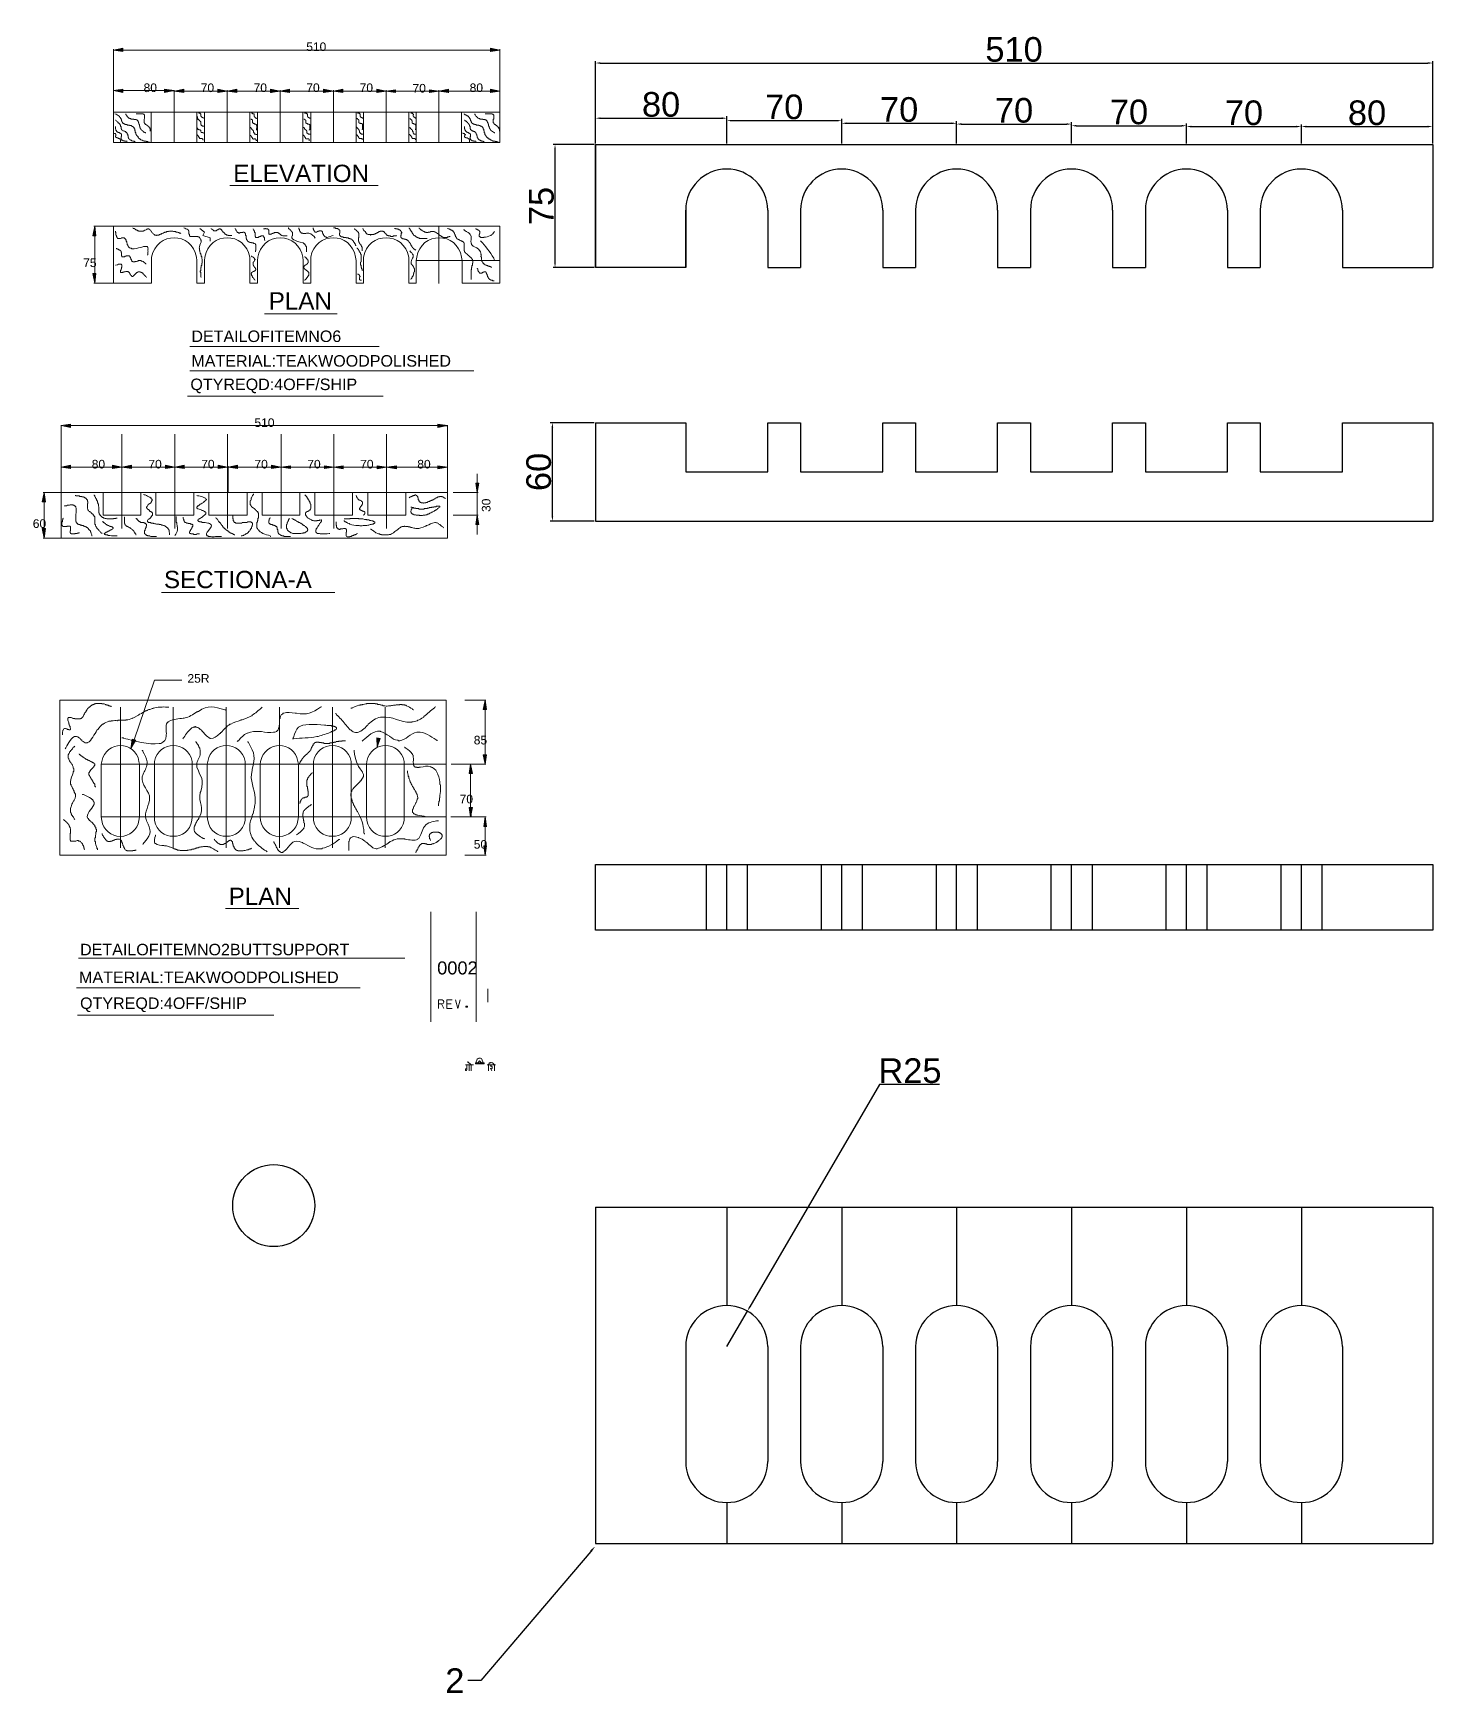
# Model space of a CAD drawing. Header units: millimetres. Extents: x -3009 to 55097, y -2803 to 5841.
# Drawn here: x 9529 to 10381, y 2745 to 3761 of the extents above; entities that cross this region are included whole.
import ezdxf
from ezdxf import colors
from ezdxf.entities.mleader import LeaderData, LeaderLine
from ezdxf.math import Vec2, Vec3

# ---------------------------------------------------------------- set-up
doc = ezdxf.new("R2010")
doc.units = ezdxf.units.MM
for name, color, linetype in [('DIM', 10, 'Continuous'), ('PDF2_Geometry', 7, 'Continuous'), ('PDF2_Solid Fills', 7, 'Continuous'), ('PDF2_Text', 7, 'Continuous')]:
    doc.layers.add(name, color=color, linetype=linetype)
doc.styles.add('PDF F1', font='arial.ttf')
doc.styles.add('PDF F3', font='arial.ttf')
doc.styles.get("Standard").update_dxf_attribs({"font": 'arial.ttf', "height": 15})
doc.dimstyles.new('DIM', dxfattribs={"dimtxt": 15, "dimasz": 3, "dimexe": 1.25, "dimexo": 0.625, "dimtad": 2, "dimtoh": 1, "dimdec": 0, "dimtxsty": 'Standard', "dimcen": 2.5, "dimclrd": 1, "dimclre": 4, "dimclrt": 1, "dimadec": 0, "dimazin": 0, "dimtfac": 1, "dimtdec": 0, "dimtmove": 0, "dimatfit": 3, "dimfxl": 1, "dimtfillclr": 4, "dimarcsym": 0})

msp = doc.modelspace()

# ---------------------------------------------------------------- texts
at = {"layer": 'PDF2_Text', "attachment_point": 4}
for s, insert, char_height, style in [('510', (9695.1, 3752.8), 5.22, 'PDF F1'), ('80', (9596, 3727.8), 5.25, 'PDF F1'), ('70', (9630.8, 3727.8), 5.25, 'PDF F1'), ('70', (9663, 3727.8), 5.25, 'PDF F1'), ('70', (9695.1, 3727.8), 5.25, 'PDF F1'), ('70', (9727.6, 3727.8), 5.25, 'PDF F1'), ('70', (9759.8, 3727.5), 5.25, 'PDF F1'), ('80', (9794.6, 3727.8), 5.25, 'PDF F1'), ('ELEVATION', (9650.6, 3675.6), 10.55, 'PDF F1'), ('75', (9559.2, 3621.2), 5.25, 'PDF F1'), ('PLAN', (9672.2, 3598), 10.55, 'PDF F1'), ('DETAILOFITEMNO6', (9625.1, 3576.4), 7.001, 'PDF F1'), ('MATERIAL:TEAKWOODPOLISHED', (9625.1, 3561.4), 7.001, 'PDF F1'), ('QTYREQD:4OFF/SHIP', (9624.5, 3546.2), 7.001, 'PDF F1'), ('510', (9663.5, 3523.8), 5.25, 'PDF F1'), ('80', (9564.4, 3498.5), 5.25, 'PDF F1'), ('70', (9598.9, 3498.5), 5.25, 'PDF F1'), ('70', (9631.1, 3498.5), 5.25, 'PDF F1'), ('70', (9663.5, 3498.5), 5.25, 'PDF F1'), ('70', (9695.7, 3498.5), 5.25, 'PDF F1'), ('70', (9727.9, 3498.5), 5.25, 'PDF F1'), ('80', (9762.7, 3498.5), 5.25, 'PDF F1'), ('60', (9528.5, 3462.3), 5.25, 'PDF F1'), ('SECTIONA-A', (9608.4, 3428.2), 10.55, 'PDF F1'), ('25R', (9622.7, 3368), 5.25, 'PDF F1'), ('85', (9797.1, 3330.4), 5.25, 'PDF F1'), ('70', (9788.5, 3294.5), 5.25, 'PDF F1'), ('50', (9797.1, 3266.9), 5.25, 'PDF F1'), ('PLAN', (9647.8, 3235.3), 10.55, 'PDF F1'), ('DETAILOFITEMNO2BUTTSUPPORT', (9557.3, 3202.8), 7.001, 'PDF F1'), ('MATERIAL:TEAKWOODPOLISHED', (9556.7, 3185.9), 7.001, 'PDF F1'), ('0002', (9774.8, 3191.6), 7.95, 'PDF F3'), ('QTYREQD:4OFF/SHIP', (9557.3, 3169.2), 7.001, 'PDF F1')]:
    msp.add_mtext(s, dxfattribs=dict(at, insert=insert, char_height=char_height, style=style))
at = {"layer": 'PDF2_Text', "insert": (9804.7, 3469.4), "char_height": 5.25, "attachment_point": 4, "rotation": 90, "style": 'PDF F1'}
msp.add_mtext('30', dxfattribs=at)

# ---------------------------------------------------------------- blocks, each defined once
blk = doc.blocks.new('*D49')
at = {"layer": 'Defpoints', "color": 0, "transparency": 16777216}
for p in [(10381.2, 3742.9), (9871.2, 3693.3), (10381.2, 3693.3)]:
    blk.add_point(p, dxfattribs=at)
at = {"layer": 'DIM', "color": 4, "lineweight": -2, "transparency": 16777216}
for p, q in [((9871.2, 3693.9), (9871.2, 3744.1)), ((10381.2, 3693.9), (10381.2, 3744.1))]:
    blk.add_line(p, q, dxfattribs=at)
at = {"layer": 'DIM', "color": 1, "lineweight": -2, "transparency": 16777216}
blk.add_line((9874.2, 3742.9), (10378.2, 3742.9), dxfattribs=at)
at = {"layer": 'DIM', "color": 1, "transparency": 16777216}
for points in [[(9874.2, 3743.4), (9874.2, 3742.4), (9871.2, 3742.9)], [(10378.2, 3743.4), (10378.2, 3742.4), (10381.2, 3742.9)]]:
    blk.add_solid(points, dxfattribs=at)
at = {"layer": 'DIM', "color": 1, "transparency": 16777216, "insert": (10126.2, 3751.1), "char_height": 15, "attachment_point": 5}
blk.add_mtext('510', dxfattribs=at)
blk = doc.blocks.new('*D50')
at = {"layer": 'Defpoints', "color": 0, "transparency": 16777216}
for p in [(9951.2, 3709.3), (9871.2, 3693.3), (9951.2, 3693.3)]:
    blk.add_point(p, dxfattribs=at)
at = {"layer": 'DIM', "color": 4, "lineweight": -2, "transparency": 16777216}
for p, q in [((9871.2, 3693.9), (9871.2, 3710.6)), ((9951.2, 3693.9), (9951.2, 3710.6))]:
    blk.add_line(p, q, dxfattribs=at)
at = {"layer": 'DIM', "color": 1, "lineweight": -2, "transparency": 16777216}
blk.add_line((9874.2, 3709.3), (9948.2, 3709.3), dxfattribs=at)
at = {"layer": 'DIM', "color": 1, "transparency": 16777216}
for points in [[(9874.2, 3709.8), (9874.2, 3708.8), (9871.2, 3709.3)], [(9948.2, 3709.8), (9948.2, 3708.8), (9951.2, 3709.3)]]:
    blk.add_solid(points, dxfattribs=at)
at = {"layer": 'DIM', "color": 1, "transparency": 16777216, "insert": (9911.2, 3717.6), "char_height": 15, "attachment_point": 5}
blk.add_mtext('80', dxfattribs=at)
blk = doc.blocks.new('*D51')
at = {"layer": 'Defpoints', "color": 0, "transparency": 16777216}
for p in [(10021.2, 3707.8), (9951.2, 3693.3), (10021.2, 3693.3)]:
    blk.add_point(p, dxfattribs=at)
at = {"layer": 'DIM', "color": 4, "lineweight": -2, "transparency": 16777216}
for p, q in [((9951.2, 3693.9), (9951.2, 3709)), ((10021.2, 3693.9), (10021.2, 3709))]:
    blk.add_line(p, q, dxfattribs=at)
at = {"layer": 'DIM', "color": 1, "lineweight": -2, "transparency": 16777216}
blk.add_line((9954.2, 3707.8), (10018.2, 3707.8), dxfattribs=at)
at = {"layer": 'DIM', "color": 1, "transparency": 16777216}
for points in [[(9954.2, 3708.3), (9954.2, 3707.3), (9951.2, 3707.8)], [(10018.2, 3708.3), (10018.2, 3707.3), (10021.2, 3707.8)]]:
    blk.add_solid(points, dxfattribs=at)
at = {"layer": 'DIM', "color": 1, "transparency": 16777216, "insert": (9986.2, 3716.1), "char_height": 15, "attachment_point": 5}
blk.add_mtext('70', dxfattribs=at)
blk = doc.blocks.new('*D52')
at = {"layer": 'Defpoints', "color": 0, "transparency": 16777216}
for p in [(10091.2, 3706.2), (10021.2, 3693.3), (10091.2, 3693.3)]:
    blk.add_point(p, dxfattribs=at)
at = {"layer": 'DIM', "color": 4, "lineweight": -2, "transparency": 16777216}
for p, q in [((10021.2, 3693.9), (10021.2, 3707.5)), ((10091.2, 3693.9), (10091.2, 3707.5))]:
    blk.add_line(p, q, dxfattribs=at)
at = {"layer": 'DIM', "color": 1, "lineweight": -2, "transparency": 16777216}
blk.add_line((10024.2, 3706.2), (10088.2, 3706.2), dxfattribs=at)
at = {"layer": 'DIM', "color": 1, "transparency": 16777216}
for points in [[(10024.2, 3706.7), (10024.2, 3705.7), (10021.2, 3706.2)], [(10088.2, 3706.7), (10088.2, 3705.7), (10091.2, 3706.2)]]:
    blk.add_solid(points, dxfattribs=at)
at = {"layer": 'DIM', "color": 1, "transparency": 16777216, "insert": (10056.2, 3714.5), "char_height": 15, "attachment_point": 5}
blk.add_mtext('70', dxfattribs=at)
blk = doc.blocks.new('*D53')
at = {"layer": 'Defpoints', "color": 0, "transparency": 16777216}
for p in [(10161.2, 3705.7), (10091.2, 3693.3), (10161.2, 3693.3)]:
    blk.add_point(p, dxfattribs=at)
at = {"layer": 'DIM', "color": 4, "lineweight": -2, "transparency": 16777216}
for p, q in [((10091.2, 3693.9), (10091.2, 3706.9)), ((10161.2, 3693.9), (10161.2, 3706.9))]:
    blk.add_line(p, q, dxfattribs=at)
at = {"layer": 'DIM', "color": 1, "lineweight": -2, "transparency": 16777216}
blk.add_line((10094.2, 3705.7), (10158.2, 3705.7), dxfattribs=at)
at = {"layer": 'DIM', "color": 1, "transparency": 16777216}
for points in [[(10094.2, 3706.2), (10094.2, 3705.2), (10091.2, 3705.7)], [(10158.2, 3706.2), (10158.2, 3705.2), (10161.2, 3705.7)]]:
    blk.add_solid(points, dxfattribs=at)
at = {"layer": 'DIM', "color": 1, "transparency": 16777216, "insert": (10126.2, 3714), "char_height": 15, "attachment_point": 5}
blk.add_mtext('70', dxfattribs=at)
blk = doc.blocks.new('*D54')
at = {"layer": 'Defpoints', "color": 0, "transparency": 16777216}
for p in [(10231.2, 3704.7), (10161.2, 3693.3), (10231.2, 3693.3)]:
    blk.add_point(p, dxfattribs=at)
at = {"layer": 'DIM', "color": 4, "lineweight": -2, "transparency": 16777216}
for p, q in [((10161.2, 3693.9), (10161.2, 3706)), ((10231.2, 3693.9), (10231.2, 3706))]:
    blk.add_line(p, q, dxfattribs=at)
at = {"layer": 'DIM', "color": 1, "lineweight": -2, "transparency": 16777216}
blk.add_line((10164.2, 3704.7), (10228.2, 3704.7), dxfattribs=at)
at = {"layer": 'DIM', "color": 1, "transparency": 16777216}
for points in [[(10164.2, 3705.2), (10164.2, 3704.2), (10161.2, 3704.7)], [(10228.2, 3705.2), (10228.2, 3704.2), (10231.2, 3704.7)]]:
    blk.add_solid(points, dxfattribs=at)
at = {"layer": 'DIM', "color": 1, "transparency": 16777216, "insert": (10196.2, 3713), "char_height": 15, "attachment_point": 5}
blk.add_mtext('70', dxfattribs=at)
blk = doc.blocks.new('*D55')
at = {"layer": 'Defpoints', "color": 0, "transparency": 16777216}
for p in [(10301.2, 3704.2), (10231.2, 3693.3), (10301.2, 3693.3)]:
    blk.add_point(p, dxfattribs=at)
at = {"layer": 'DIM', "color": 4, "lineweight": -2, "transparency": 16777216}
for p, q in [((10231.2, 3693.9), (10231.2, 3705.5)), ((10301.2, 3693.9), (10301.2, 3705.5))]:
    blk.add_line(p, q, dxfattribs=at)
at = {"layer": 'DIM', "color": 1, "lineweight": -2, "transparency": 16777216}
blk.add_line((10234.2, 3704.2), (10298.2, 3704.2), dxfattribs=at)
at = {"layer": 'DIM', "color": 1, "transparency": 16777216}
for points in [[(10234.2, 3704.7), (10234.2, 3703.7), (10231.2, 3704.2)], [(10298.2, 3704.7), (10298.2, 3703.7), (10301.2, 3704.2)]]:
    blk.add_solid(points, dxfattribs=at)
at = {"layer": 'DIM', "color": 1, "transparency": 16777216, "insert": (10266.2, 3712.5), "char_height": 15, "attachment_point": 5}
blk.add_mtext('70', dxfattribs=at)
blk = doc.blocks.new('*D56')
at = {"layer": 'Defpoints', "color": 0, "transparency": 16777216}
for p in [(10381.2, 3704.2), (10301.2, 3693.3), (10381.2, 3693.3)]:
    blk.add_point(p, dxfattribs=at)
at = {"layer": 'DIM', "color": 4, "lineweight": -2, "transparency": 16777216}
for p, q in [((10301.2, 3693.9), (10301.2, 3705.4)), ((10381.2, 3693.9), (10381.2, 3705.4))]:
    blk.add_line(p, q, dxfattribs=at)
at = {"layer": 'DIM', "color": 1, "lineweight": -2, "transparency": 16777216}
blk.add_line((10304.2, 3704.2), (10378.2, 3704.2), dxfattribs=at)
at = {"layer": 'DIM', "color": 1, "transparency": 16777216}
for points in [[(10304.2, 3704.7), (10304.2, 3703.7), (10301.2, 3704.2)], [(10378.2, 3704.7), (10378.2, 3703.7), (10381.2, 3704.2)]]:
    blk.add_solid(points, dxfattribs=at)
at = {"layer": 'DIM', "color": 1, "transparency": 16777216, "insert": (10341.2, 3712.5), "char_height": 15, "attachment_point": 5}
blk.add_mtext('80', dxfattribs=at)
blk = doc.blocks.new('*D57')
at = {"layer": 'Defpoints', "color": 0, "transparency": 16777216}
for p in [(9846.6, 3693.3), (9871.2, 3693.3), (9871.2, 3618.3)]:
    blk.add_point(p, dxfattribs=at)
at = {"layer": 'DIM', "color": 4, "lineweight": -2, "transparency": 16777216}
for p, q in [((9870.5, 3693.3), (9845.4, 3693.3)), ((9870.5, 3618.3), (9845.4, 3618.3))]:
    blk.add_line(p, q, dxfattribs=at)
at = {"layer": 'DIM', "color": 1, "lineweight": -2, "transparency": 16777216}
blk.add_line((9846.6, 3621.3), (9846.6, 3690.3), dxfattribs=at)
at = {"layer": 'DIM', "color": 1, "transparency": 16777216}
for points in [[(9846.1, 3690.3), (9847.1, 3690.3), (9846.6, 3693.3)], [(9846.1, 3621.3), (9847.1, 3621.3), (9846.6, 3618.3)]]:
    blk.add_solid(points, dxfattribs=at)
at = {"layer": 'DIM', "color": 1, "transparency": 16777216, "insert": (9838.4, 3655.8), "char_height": 15, "attachment_point": 5, "rotation": 90}
blk.add_mtext('75', dxfattribs=at)
blk = doc.blocks.new('*D58')
at = {"layer": 'Defpoints', "color": 0, "transparency": 16777216}
for p in [(9845, 3523.8), (9871.2, 3523.8), (9871.2, 3463.8)]:
    blk.add_point(p, dxfattribs=at)
at = {"layer": 'DIM', "color": 4, "lineweight": -2, "transparency": 16777216}
for p, q in [((9870.5, 3523.8), (9843.7, 3523.8)), ((9870.5, 3463.8), (9843.7, 3463.8))]:
    blk.add_line(p, q, dxfattribs=at)
at = {"layer": 'DIM', "color": 1, "lineweight": -2, "transparency": 16777216}
blk.add_line((9845, 3466.8), (9845, 3520.8), dxfattribs=at)
at = {"layer": 'DIM', "color": 1, "transparency": 16777216}
for points in [[(9844.5, 3520.8), (9845.5, 3520.8), (9845, 3523.8)], [(9844.5, 3466.8), (9845.5, 3466.8), (9845, 3463.8)]]:
    blk.add_solid(points, dxfattribs=at)
at = {"layer": 'DIM', "color": 1, "transparency": 16777216, "insert": (9836.7, 3493.8), "char_height": 15, "attachment_point": 5, "rotation": 90}
blk.add_mtext('60', dxfattribs=at)
blk = doc.blocks.new('*D63')
at = {"layer": 'Defpoints', "color": 0, "transparency": 16777216}
for p in [(9963.8, 2982.6), (9951.2, 2961)]:
    blk.add_point(p, dxfattribs=at)
at = {"layer": 'DIM', "color": 1, "lineweight": -2, "transparency": 16777216}
for p, q in [((10044.2, 3120.7), (9965.3, 2985.2)), ((10080.8, 3120.7), (10044.2, 3120.7)), ((9951.2, 2961), (9963.8, 2982.6))]:
    blk.add_line(p, q, dxfattribs=at)
at = {"layer": 'DIM', "color": 1, "transparency": 16777216}
blk.add_solid([(9964.8, 2985.5), (9965.7, 2985), (9963.8, 2982.6)], dxfattribs=at)
at = {"layer": 'DIM', "color": 1, "transparency": 16777216, "insert": (10062.8, 3129), "char_height": 15, "attachment_point": 5}
blk.add_mtext('R25', dxfattribs=at)

# ---------------------------------------------------------------- dimensions: what is measured, and where the dimension line sits
at = {"layer": 'DIM'}
for base, p1, p2, picture, middle in [((10381.2, 3742.9), (9871.2, 3693.3), (10381.2, 3693.3), '*D49', (10126.2, 3751.1)), ((9951.2, 3709.3), (9871.2, 3693.3), (9951.2, 3693.3), '*D50', (9911.2, 3717.6)), ((10021.2, 3707.8), (9951.2, 3693.3), (10021.2, 3693.3), '*D51', (9986.2, 3716.1)), ((10091.2, 3706.2), (10021.2, 3693.3), (10091.2, 3693.3), '*D52', (10056.2, 3714.5)), ((10161.2, 3705.7), (10091.2, 3693.3), (10161.2, 3693.3), '*D53', (10126.2, 3714)), ((10231.2, 3704.7), (10161.2, 3693.3), (10231.2, 3693.3), '*D54', (10196.2, 3713)), ((10301.2, 3704.2), (10231.2, 3693.3), (10301.2, 3693.3), '*D55', (10266.2, 3712.5)), ((10381.2, 3704.2), (10301.2, 3693.3), (10381.2, 3693.3), '*D56', (10341.2, 3712.5))]:
    dim = msp.add_linear_dim(base=base, p1=p1, p2=p2, dimstyle='DIM', dxfattribs=at)
    dim.commit()
    dim.dimension.update_dxf_attribs({"geometry": picture, "text_midpoint": middle})
for base, p1, p2, picture, middle in [((9846.6, 3693.3), (9871.2, 3618.3), (9871.2, 3693.3), '*D57', (9838.4, 3655.8)), ((9845, 3523.8), (9871.2, 3463.8), (9871.2, 3523.8), '*D58', (9836.7, 3493.8))]:
    dim = msp.add_linear_dim(base=base, p1=p1, p2=p2, angle=90, dimstyle='DIM', dxfattribs=at)
    dim.commit()
    dim.dimension.update_dxf_attribs({"geometry": picture, "text_midpoint": middle})
dim = msp.add_radius_dim(center=(9951.2, 2961), mpoint=(9963.8, 2982.6), dimstyle='DIM', dxfattribs=at)
dim.commit()
dim.dimension.update_dxf_attribs({"geometry": '*D63', "text_midpoint": (10062.8, 3120.7), "dimtype": 164})

# ---------------------------------------------------------------- hatches: boundary and pattern name
at = {"layer": 'PDF2_Solid Fills', "transparency": 33554559}
for points in [[(9583.1, 3749.9), (9583.4, 3749.8), (9583.4, 3751.6), (9582, 3751.6), (9580.5, 3751.4), (9579.4, 3751.1), (9577.7, 3750.8), (9579.1, 3750.5)], [(9809.5, 3751.4), (9808.4, 3751.6), (9807, 3751.6), (9807, 3749.6), (9808.1, 3749.9), (9809, 3750.2), (9811, 3750.5), (9812.7, 3750.8), (9811.3, 3751.1)], [(9580.8, 3725.5), (9583.4, 3725), (9583.4, 3726.9), (9583.1, 3726.9), (9582.8, 3726.6), (9580.5, 3726.4), (9579.1, 3726.1), (9578.2, 3725.8)], [(9614.4, 3726.1), (9609.3, 3726.9), (9608.7, 3726.9), (9608.7, 3724.9), (9610.7, 3725.2), (9612.4, 3725.5), (9614.7, 3725.8)], [(9620.2, 3724.9), (9620.5, 3724.8), (9620.5, 3726.6), (9619.6, 3726.6), (9616.7, 3726.1), (9614.4, 3725.8), (9616.7, 3725.5), (9618.7, 3725.2)], [(9643.5, 3726.4), (9642.3, 3726.6), (9641.2, 3726.6), (9641.2, 3724.6), (9642.9, 3725.2), (9644.9, 3725.5), (9646.6, 3725.8), (9645.2, 3726.1)], [(9652.4, 3724.9), (9652.7, 3724.8), (9652.7, 3726.6), (9651.8, 3726.6), (9649.5, 3726.4), (9648.6, 3726.1), (9646.9, 3725.8), (9648.3, 3725.5)], [(9677.9, 3726.1), (9675.1, 3726.6), (9673.3, 3726.6), (9673.3, 3724.6), (9677.7, 3725.5), (9678.8, 3725.8)], [(9684.5, 3724.9), (9685.1, 3724.6), (9685.1, 3726.6), (9684.3, 3726.6), (9681.4, 3726.1), (9679.1, 3725.8), (9681.4, 3725.5), (9683.4, 3725.2)], [(9708.1, 3726.4), (9707, 3726.6), (9705.5, 3726.6), (9705.5, 3724.6), (9706.7, 3724.9), (9707.5, 3725.2), (9709.5, 3725.5), (9711.3, 3725.8), (9709.8, 3726.1)], [(9717, 3724.9), (9717.3, 3724.6), (9717.3, 3726.6), (9716.4, 3726.6), (9713.6, 3726.1), (9711.3, 3725.8), (9713.6, 3725.5), (9715.6, 3725.2)], [(9740.3, 3726.4), (9739.1, 3726.6), (9738, 3726.6), (9738, 3724.6), (9739.7, 3725.2), (9741.7, 3725.5), (9743.5, 3725.8), (9742, 3726.1)], [(9745.5, 3725.5), (9749.5, 3724.7), (9749.5, 3726.6), (9749.2, 3726.6), (9746.9, 3726.4), (9746.3, 3726.1), (9744.3, 3725.8)], [(9772.5, 3726.4), (9770.8, 3726.6), (9770.2, 3726.6), (9770.2, 3724.6), (9770.8, 3724.9), (9772.2, 3725.2), (9773.9, 3725.5), (9776.2, 3725.8), (9774.5, 3726.1)], [(9780.8, 3724.9), (9782, 3724.6), (9782, 3726.6), (9781.1, 3726.6), (9779.9, 3726.4), (9777.4, 3726.1), (9776.5, 3725.8), (9777.6, 3725.5), (9779.4, 3725.2)], [(9809.3, 3726.4), (9808.4, 3726.6), (9807, 3726.6), (9807, 3724.6), (9807.8, 3724.9), (9809, 3725.2), (9810.7, 3725.5), (9813, 3725.8), (9811.3, 3726.1)], [(9566.4, 3641), (9566.4, 3643), (9566.2, 3643), (9565.9, 3641.3), (9565.6, 3639.9), (9565.3, 3638.7), (9565.3, 3637.8), (9567.3, 3637.6), (9567.3, 3638.1), (9567, 3638.1), (9567, 3639), (9566.7, 3639), (9566.7, 3641)], [(9565.3, 3613.1), (9565.6, 3613.1), (9565.6, 3611.7), (9565.9, 3611.7), (9565.9, 3610), (9566.2, 3610), (9566.2, 3608.8), (9566.2, 3608.8), (9566.4, 3610), (9567, 3614), (9567, 3614.6), (9565.3, 3614.6)], [(9548.3, 3521.5), (9551.8, 3520.9), (9551.8, 3522.9), (9551.5, 3522.9), (9549.8, 3522.6), (9548.1, 3522.3), (9547.8, 3522.1), (9546.3, 3521.8)], [(9775.3, 3520.9), (9777.1, 3521.2), (9777.9, 3521.5), (9781.1, 3521.7), (9781.1, 3521.9), (9780.8, 3522.1), (9776.8, 3522.6), (9775.9, 3522.9), (9775.3, 3522.9)], [(9550.1, 3496.2), (9551.8, 3495.6), (9551.8, 3497.6), (9550.9, 3497.6), (9549.8, 3497.3), (9547.8, 3497.1), (9546.3, 3496.8), (9548.3, 3496.5)], [(9579.1, 3497.3), (9578.2, 3497.6), (9577.1, 3497.6), (9577.1, 3495.6), (9577.7, 3495.9), (9578.8, 3496.2), (9580.5, 3496.5), (9583.1, 3496.8)], [(9584.5, 3496.5), (9588.6, 3495.7), (9588.6, 3497.6), (9587.7, 3497.6), (9586.6, 3497.3), (9584.3, 3497.1), (9583.4, 3496.8)], [(9609.3, 3495.6), (9609.8, 3495.9), (9612.1, 3496.2), (9613.9, 3496.5), (9615, 3496.7), (9615, 3496.8), (9613.6, 3497.1), (9610.7, 3497.6), (9609.3, 3497.6)], [(9619.3, 3496.2), (9621, 3495.6), (9621, 3497.6), (9620.2, 3497.6), (9619, 3497.3), (9616.7, 3497.1), (9615.6, 3496.8), (9617.3, 3496.5)], [(9643.7, 3497.3), (9642.9, 3497.6), (9641.4, 3497.6), (9641.4, 3495.6), (9642, 3495.9), (9643.5, 3496.2), (9645.2, 3496.5), (9647.5, 3496.8), (9645.8, 3497.1)], [(9651.8, 3496.2), (9653.5, 3495.6), (9653.5, 3497.6), (9652.4, 3497.6), (9651.5, 3497.3), (9649.2, 3497.1), (9648.1, 3496.8), (9649.8, 3496.5)], [(9675.9, 3497.3), (9675.1, 3497.6), (9673.9, 3497.6), (9673.9, 3495.6), (9674.5, 3495.9), (9675.6, 3496.2), (9677.4, 3496.5), (9679.9, 3496.8)], [(9685.1, 3495.9), (9685.4, 3495.8), (9685.4, 3497.6), (9684.5, 3497.6), (9682.8, 3497.3), (9682.2, 3497.1), (9679.7, 3496.8), (9682.5, 3496.2)], [(9709, 3497.3), (9706.7, 3497.6), (9706.1, 3497.6), (9706.1, 3495.6), (9710.4, 3496.5), (9711.6, 3496.8), (9709.3, 3497.1)], [(9716.2, 3495.9), (9717.9, 3495.6), (9717.9, 3497.6), (9717.3, 3497.6), (9717, 3497.3), (9714.1, 3497.1), (9711.8, 3496.8), (9713.6, 3496.5), (9714.1, 3496.2)], [(9740.9, 3497.3), (9738.9, 3497.6), (9738.3, 3497.6), (9738.3, 3495.6), (9742.3, 3496.2), (9742.6, 3496.5), (9744.3, 3496.8)], [(9746.6, 3496.2), (9750.1, 3495.6), (9750.1, 3497.6), (9749.8, 3497.6), (9748.1, 3497.3), (9746.3, 3497.1), (9746, 3496.8), (9744.6, 3496.5)], [(9775.3, 3495.6), (9777.1, 3495.9), (9777.9, 3496.2), (9781.1, 3496.5), (9781.1, 3496.6), (9780.8, 3496.8), (9778.2, 3497.1), (9776.8, 3497.3), (9775.9, 3497.6), (9775.3, 3497.6)], [(9800.1, 3485.3), (9800.3, 3487), (9798.3, 3487), (9798.3, 3486.4), (9798.6, 3486.4), (9798.6, 3484.7), (9798.9, 3484.7), (9798.9, 3482.7), (9799.2, 3482.7), (9799.2, 3481.5), (9799.5, 3483), (9799.8, 3484.7)], [(9535.7, 3478.9), (9535.7, 3480.7), (9535.4, 3480.7), (9535.1, 3478.9), (9534.6, 3476.7), (9534.6, 3475.2), (9536.6, 3475.2), (9536.6, 3475.8), (9536.3, 3475.8), (9536.3, 3477.2), (9536, 3477.2), (9536, 3478.9)], [(9800.3, 3462), (9800.1, 3462), (9800.1, 3463.4), (9799.8, 3463.4), (9799.8, 3465.2), (9799.5, 3465.2), (9799.5, 3466.9), (9799.2, 3466.9), (9798.9, 3465.2), (9798.6, 3463.4), (9798.3, 3462), (9798.3, 3461.4), (9800.3, 3461.4)], [(9536, 3457.4), (9536.3, 3458.8), (9536.3, 3459.4), (9534.3, 3459.4), (9534.6, 3459.1), (9534.6, 3458), (9534.8, 3458), (9534.8, 3456.2), (9535.1, 3456.2), (9535.1, 3454.5), (9535.4, 3454.5), (9535.4, 3453.4), (9535.7, 3455.7)], [(9804.4, 3352.2), (9804.4, 3354), (9804.1, 3354), (9803.8, 3352.8), (9803.5, 3351.4), (9803.2, 3350.5), (9803.2, 3349.1), (9805.2, 3349.4), (9804.9, 3349.4), (9804.9, 3350.8), (9804.7, 3350.8), (9804.7, 3352.2)], [(9740, 3331.5), (9738.6, 3331.8), (9738, 3331.8), (9738, 3330.1), (9738.3, 3330.1), (9738.3, 3325.8), (9738.6, 3326.4), (9738.9, 3327.2), (9739.1, 3328.4), (9739.7, 3330.1)], [(9804.7, 3319.8), (9805.2, 3321.5), (9803.2, 3321.5), (9803.2, 3320), (9803.5, 3320), (9803.5, 3318.3), (9803.8, 3318.3), (9803.8, 3316.6), (9804.1, 3316.6), (9804.1, 3316), (9804.4, 3317.7)], [(9796.3, 3310.6), (9796, 3310.6), (9796, 3312.6), (9795.8, 3312.6), (9795.8, 3314.3), (9795.5, 3314.3), (9795.5, 3315.2), (9795.2, 3315.2), (9794.9, 3313.4), (9794.6, 3311.7), (9794.3, 3310.3), (9794.3, 3309.7), (9796.3, 3309.7)], [(9796, 3287.3), (9796.3, 3289.3), (9794.3, 3289.3), (9794.3, 3288.7), (9794.6, 3288.7), (9794.6, 3287), (9794.9, 3287), (9794.9, 3285.3), (9795.2, 3285.3), (9795.2, 3283.6), (9795.5, 3283.6), (9795.8, 3283.3), (9795.8, 3285.6)], [(9805.2, 3278.1), (9804.9, 3278.1), (9804.9, 3279.2), (9804.7, 3279.2), (9804.7, 3281.3), (9804.4, 3281.3), (9804.4, 3282.7), (9804.1, 3282.7), (9803.8, 3280.7), (9803.5, 3280.1), (9803.2, 3278.1), (9803.2, 3277.5), (9805.2, 3277.5)], [(9804.9, 3265.4), (9805.1, 3266), (9803.2, 3266), (9803.2, 3265.2), (9803.5, 3265.2), (9803.5, 3263.4), (9803.8, 3263.4), (9803.8, 3261.7), (9804.1, 3261.7), (9804.1, 3260.3), (9804.4, 3261.4)]]:
    msp.add_hatch(color=256, dxfattribs=at).paths.add_polyline_path(points)
h = msp.add_hatch(color=256, dxfattribs=at)
h.paths.add_polyline_path([(9590.6, 3329.5), (9591.2, 3329.8), (9591.2, 3330.5), (9590.3, 3330.7), (9589.4, 3330.7), (9589.1, 3330.4), (9588.9, 3328.1), (9588.6, 3326.4), (9588.6, 3325.5), (9588.9, 3326.1), (9589.1, 3326.4), (9589.4, 3326.9), (9589.7, 3327.8), (9590, 3328.1), (9590.3, 3328.7)])
h.paths.add_polyline_path([(9588.6, 3325.2), (9588.6, 3325.5), (9588.3, 3325.5)])

# ---------------------------------------------------------------- linework, layer by layer
for p, q in [((9871.2, 3693.3), (9871.2, 3618.3)), ((9871.2, 3618.3), (9871.2, 3693.3)), ((9871.2, 3693.3), (10381.2, 3693.3)), ((10381.2, 3693.3), (10381.2, 3618.3)), ((9926.2, 3653.3), (9926.2, 3618.3)), ((9926.2, 3618.3), (9926.2, 3653.3)), ((9976.2, 3653.3), (9976.2, 3618.3)), ((9996.2, 3653.3), (9996.2, 3618.3)), ((10046.2, 3653.3), (10046.2, 3618.3)), ((10066.2, 3653.3), (10066.2, 3618.3)), ((10116.2, 3653.3), (10116.2, 3618.3)), ((10136.2, 3653.3), (10136.2, 3618.3)), ((10186.2, 3653.3), (10186.2, 3618.3)), ((10206.2, 3653.3), (10206.2, 3618.3)), ((10256.2, 3653.3), (10256.2, 3618.3)), ((10276.2, 3653.3), (10276.2, 3618.3)), ((10326.2, 3653.3), (10326.2, 3618.3)), ((9926.2, 3618.3), (9871.2, 3618.3)), ((9976.2, 3618.3), (9996.2, 3618.3)), ((10046.2, 3618.3), (10066.2, 3618.3)), ((10116.2, 3618.3), (10136.2, 3618.3)), ((10186.2, 3618.3), (10206.2, 3618.3)), ((10256.2, 3618.3), (10276.2, 3618.3)), ((10326.2, 3618.3), (10381.2, 3618.3)), ((9871.2, 3523.8), (9871.2, 3463.8)), ((9871.2, 3523.8), (9926.2, 3523.8)), ((9926.2, 3523.8), (9926.2, 3493.8)), ((9976.2, 3493.8), (9976.2, 3523.8)), ((9976.2, 3523.8), (9996.2, 3523.8)), ((9996.2, 3523.8), (9996.2, 3493.8)), ((10046.2, 3493.8), (10046.2, 3523.8)), ((10046.2, 3523.8), (10066.2, 3523.8)), ((10066.2, 3523.8), (10066.2, 3493.8)), ((10116.2, 3493.8), (10116.2, 3523.8)), ((10116.2, 3523.8), (10136.2, 3523.8)), ((10136.2, 3523.8), (10136.2, 3493.8)), ((10186.2, 3493.8), (10186.2, 3523.8)), ((10186.2, 3523.8), (10206.2, 3523.8)), ((10206.2, 3523.8), (10206.2, 3493.8)), ((10256.2, 3493.8), (10256.2, 3523.8)), ((10256.2, 3523.8), (10276.2, 3523.8)), ((10276.2, 3523.8), (10276.2, 3493.8)), ((10326.2, 3493.8), (10326.2, 3523.8)), ((10326.2, 3523.8), (10381.2, 3523.8)), ((10381.2, 3523.8), (10381.2, 3463.8)), ((9926.2, 3493.8), (9951.2, 3493.8)), ((9951.2, 3493.8), (9976.2, 3493.8)), ((9996.2, 3493.8), (10021.2, 3493.8)), ((10021.2, 3493.8), (10046.2, 3493.8)), ((10066.2, 3493.8), (10091.2, 3493.8)), ((10091.2, 3493.8), (10116.2, 3493.8)), ((10136.2, 3493.8), (10161.2, 3493.8)), ((10161.2, 3493.8), (10186.2, 3493.8)), ((10206.2, 3493.8), (10231.2, 3493.8)), ((10231.2, 3493.8), (10256.2, 3493.8)), ((10276.2, 3493.8), (10301.2, 3493.8)), ((10301.2, 3493.8), (10326.2, 3493.8)), ((9871.2, 3463.8), (10381.2, 3463.8)), ((9871.2, 3254.7), (10381.2, 3254.7)), ((9871.2, 3214.7), (9871.2, 3254.7)), ((9938.7, 3254.7), (9963.7, 3254.7)), ((9938.7, 3254.7), (9938.7, 3214.7)), ((9951.2, 3214.7), (9951.2, 3254.7)), ((9963.7, 3254.7), (9963.7, 3214.7)), ((10008.7, 3254.7), (10008.7, 3214.7)), ((10021.2, 3214.7), (10021.2, 3254.7)), ((10033.7, 3254.7), (10033.7, 3214.7)), ((10078.7, 3254.7), (10078.7, 3214.7)), ((10091.2, 3214.7), (10091.2, 3254.7)), ((10103.7, 3254.7), (10103.7, 3214.7)), ((10148.7, 3254.7), (10148.7, 3214.7)), ((10161.2, 3214.7), (10161.2, 3254.7)), ((10173.7, 3254.7), (10173.7, 3214.7)), ((10218.7, 3254.7), (10218.7, 3214.7)), ((10231.2, 3214.7), (10231.2, 3254.7)), ((10243.7, 3254.7), (10243.7, 3214.7)), ((10288.7, 3254.7), (10288.7, 3214.7)), ((10301.2, 3214.7), (10301.2, 3254.7)), ((10313.7, 3254.7), (10313.7, 3214.7)), ((10381.2, 3254.7), (10381.2, 3214.7)), ((10381.2, 3214.7), (9871.2, 3214.7)), ((9871.2, 3046), (9871.2, 2841)), ((9871.2, 3046), (10381.2, 3046)), ((9951.2, 3046), (9951.2, 2986)), ((10021.2, 3046), (10021.2, 2986)), ((10091.2, 3046), (10091.2, 2986)), ((10161.2, 3046), (10161.2, 2986)), ((10231.2, 3046), (10231.2, 2986)), ((10301.2, 3046), (10301.2, 2986)), ((10381.2, 3046), (10381.2, 2841)), ((9926.2, 2961), (9926.2, 2891)), ((9976.2, 2961), (9976.2, 2891)), ((9996.2, 2961), (9996.2, 2891)), ((10046.2, 2961), (10046.2, 2891)), ((10066.2, 2961), (10066.2, 2891)), ((10116.2, 2961), (10116.2, 2891)), ((10136.2, 2961), (10136.2, 2891)), ((10186.2, 2961), (10186.2, 2891)), ((10206.2, 2961), (10206.2, 2891)), ((10256.2, 2961), (10256.2, 2891)), ((10276.2, 2961), (10276.2, 2891)), ((10326.2, 2961), (10326.2, 2891)), ((9951.2, 2866), (9951.2, 2841)), ((10021.2, 2866), (10021.2, 2841)), ((10091.2, 2866), (10091.2, 2841)), ((10161.2, 2866), (10161.2, 2841)), ((10231.2, 2866), (10231.2, 2841)), ((10301.2, 2866), (10301.2, 2841)), ((9871.2, 2841), (10381.2, 2841))]:
    msp.add_line(p, q)
msp.add_circle((9675.3, 3046.9), 25)
for centre, start, end in [((9951.2, 3653.3), 0, 180), ((10021.2, 3653.3), 0, 180), ((10091.2, 3653.3), 0, 180), ((10161.2, 3653.3), 0, 180), ((10231.2, 3653.3), 0, 180), ((10301.2, 3653.3), 0, 180), ((9951.2, 2961), 0, 180), ((10021.2, 2961), 0, 180), ((10091.2, 2961), 0, 180), ((10161.2, 2961), 0, 180), ((10231.2, 2961), 0, 180), ((10301.2, 2961), 0, 180), ((9951.2, 2891), 180, 0), ((10021.2, 2891), 180, 0), ((10091.2, 2891), 180, 0), ((10161.2, 2891), 180, 0), ((10231.2, 2891), 180, 0), ((10301.2, 2891), 180, 0)]:
    msp.add_arc(centre, 25, start, end)
at = {"layer": 'PDF2_Geometry', "lineweight": 13}
for points in [[(9583.4, 3751.9), (9583.4, 3749.9), (9577.7, 3750.8)], [(9807.2, 3751.9), (9807.2, 3749.9), (9813, 3750.8)], [(9583.4, 3726.9), (9583.4, 3724.9), (9577.7, 3726.1)], [(9608.7, 3726.9), (9608.7, 3724.9), (9614.7, 3726.1)], [(9620.5, 3726.9), (9620.5, 3724.9), (9614.7, 3725.8)], [(9614.7, 3726.4), (9614.7, 3713.1)], [(9641.2, 3726.9), (9641.2, 3724.9), (9646.9, 3725.8)], [(9652.7, 3726.9), (9652.7, 3724.9), (9646.9, 3725.8)], [(9646.9, 3726.4), (9646.9, 3713.1)], [(9673.3, 3726.9), (9673.3, 3724.9), (9679.1, 3725.8)], [(9684.8, 3726.9), (9684.8, 3724.9), (9679.1, 3725.8)], [(9679.1, 3726.4), (9679.1, 3713.1)], [(9705.5, 3726.9), (9705.5, 3724.9), (9711.6, 3725.8)], [(9717.3, 3726.9), (9717.3, 3724.9), (9711.6, 3725.8)], [(9711.6, 3726.4), (9711.6, 3713.1)], [(9738, 3726.9), (9738, 3724.9), (9743.7, 3725.8)], [(9749.5, 3726.6), (9749.5, 3724.9), (9743.7, 3725.8)], [(9743.7, 3726.4), (9743.7, 3713.1)], [(9770.2, 3726.6), (9770.2, 3724.9), (9775.9, 3725.8)], [(9781.7, 3726.9), (9781.7, 3724.9), (9775.9, 3725.8)], [(9775.9, 3726.4), (9775.9, 3713.1)], [(9807.2, 3726.9), (9807.2, 3724.9), (9813, 3725.8)], [(9577.7, 3712.9), (9813, 3712.9), (9813, 3694.5), (9577.7, 3694.5)], [(9565, 3637.6), (9567, 3637.6), (9566.2, 3643.6)], [(9565, 3614.6), (9567, 3614.6), (9566.2, 3608.8)], [(9551.5, 3522.9), (9551.5, 3520.9), (9545.8, 3522.1)], [(9775.3, 3522.9), (9775.3, 3520.9), (9781.1, 3522.1)], [(9551.5, 3497.9), (9551.5, 3495.9), (9545.8, 3496.8)], [(9577.1, 3497.9), (9577.1, 3495.9), (9582.8, 3496.8)], [(9588.6, 3497.9), (9588.6, 3495.9), (9582.8, 3496.8)], [(9609.3, 3497.9), (9609.3, 3495.9), (9615, 3496.8)], [(9620.8, 3497.9), (9620.8, 3495.9), (9615, 3496.8)], [(9641.4, 3497.9), (9641.4, 3495.9), (9647.2, 3496.8)], [(9653.2, 3497.9), (9653.2, 3495.9), (9647.5, 3496.8)], [(9673.9, 3497.9), (9673.9, 3495.9), (9679.7, 3496.8)], [(9685.4, 3497.6), (9685.4, 3495.9), (9679.7, 3496.8)], [(9706.1, 3497.6), (9706.1, 3495.9), (9711.8, 3496.8)], [(9717.6, 3497.6), (9717.6, 3495.6), (9711.8, 3496.8)], [(9738.3, 3497.6), (9738.3, 3495.6), (9744, 3496.8)], [(9750.1, 3497.6), (9750.1, 3495.6), (9744, 3496.8)], [(9775.3, 3497.6), (9775.3, 3495.6), (9781.1, 3496.8)], [(9798.3, 3487), (9800.1, 3487), (9799.2, 3481.2)], [(9534.3, 3475.5), (9536.3, 3475.5), (9535.4, 3481.2)], [(9545.8, 3453.4), (9781.1, 3453.4), (9781.1, 3481.2), (9545.8, 3481.2)], [(9798.3, 3461.7), (9800.1, 3461.7), (9799.2, 3467.5)], [(9534.3, 3459.4), (9536.3, 3459.4), (9535.4, 3453.4)], [(9544.9, 3354.8), (9780.2, 3354.8), (9780.2, 3260.3), (9544.9, 3260.3)], [(9802.9, 3349.1), (9804.9, 3349.1), (9804.1, 3354.8)], [(9740, 3331.5), (9738.3, 3326.1), (9738, 3331.8)], [(9591.2, 3330.4), (9588.3, 3325.2), (9589.1, 3331)], [(9802.9, 3321.5), (9804.9, 3321.5), (9804.1, 3315.7)], [(9794.3, 3310), (9796.3, 3310), (9795.2, 3315.7)], [(9794.3, 3289.3), (9796.3, 3289.3), (9795.2, 3283.6)], [(9803.2, 3277.8), (9804.9, 3277.8), (9804.1, 3283.6)], [(9803.2, 3266), (9804.9, 3266), (9804.1, 3260.3)], [(9792.3, 3167.7), (9792.3, 3168.3), (9793.2, 3168.3), (9793.2, 3167.7)], [(9793.2, 3134.4), (9793.5, 3134.4)], [(9800.6, 3133.3), (9803.5, 3133.3), (9803.5, 3133.8), (9800.6, 3133.8), (9798.1, 3133.8), (9798.1, 3133.3)], [(9799.5, 3133.8), (9801.8, 3133.8), (9800.6, 3135)]]:
    msp.add_lwpolyline(points, close=True, dxfattribs=at)
for points in [[(9577.7, 3713.1), (9577.7, 3751.4)], [(9583.4, 3750.8), (9807.2, 3750.8)], [(9813, 3726.4), (9813, 3713.1), (9813, 3751.4)], [(9577.7, 3713.4), (9577.7, 3726.4)], [(9583.4, 3726.1), (9608.7, 3726.1)], [(9620.5, 3725.8), (9641.2, 3725.8)], [(9652.7, 3725.8), (9673.3, 3725.8)], [(9684.8, 3725.8), (9705.5, 3725.8)], [(9717.3, 3725.8), (9738, 3725.8)], [(9749.5, 3725.8), (9770.2, 3725.8)], [(9781.7, 3725.8), (9807.2, 3725.8)], [(9578.8, 3708), (9579.1, 3708)], [(9579.7, 3707.4), (9580, 3707.1), (9580.2, 3707.1), (9580.2, 3706.8), (9580.5, 3706.8), (9580.5, 3706.5), (9580.8, 3706.2), (9581.1, 3706.2), (9581.1, 3706), (9581.4, 3706), (9581.4, 3705.7), (9581.7, 3705.7), (9581.7, 3705.4), (9581.7, 3705.1), (9582, 3705.1), (9582, 3704.8), (9582, 3704.5), (9582, 3704.2), (9582.3, 3704.2), (9582.3, 3703.9), (9582.3, 3703.4), (9582.3, 3703.1), (9582.3, 3702.8), (9582.5, 3702.8), (9582.5, 3702.5), (9582.5, 3702.2), (9582.8, 3702.2), (9583.1, 3701.9), (9583.4, 3701.6)], [(9581.4, 3710), (9581.7, 3709.7), (9582, 3709.7), (9582, 3709.4), (9582, 3709.1), (9582.3, 3709.1), (9582.3, 3708.8), (9582.3, 3708.5), (9582.5, 3708.5), (9582.5, 3708.3), (9582.5, 3708), (9582.5, 3707.7), (9582.8, 3707.7), (9582.8, 3707.4), (9582.8, 3707.1), (9583.1, 3706.8), (9583.1, 3706.5), (9583.4, 3706.2)], [(9585.1, 3712), (9585.1, 3711.7), (9585.1, 3711.4), (9585.4, 3711.4), (9585.4, 3711.1), (9585.7, 3711.1), (9585.7, 3710.8), (9585.7, 3710.6), (9586, 3710.6), (9586, 3710.3), (9586.3, 3710), (9586.6, 3710), (9586.6, 3709.7), (9586.8, 3709.7), (9586.8, 3709.4), (9587.1, 3709.4), (9587.4, 3709.4), (9587.4, 3709.1), (9587.7, 3709.1), (9588, 3709.1), (9588.3, 3709.1), (9588.3, 3708.8), (9588.6, 3708.8), (9589.1, 3708.8), (9589.4, 3708.8), (9589.7, 3708.8), (9590, 3708.8), (9590, 3708.5), (9590.6, 3708.5), (9590.9, 3708.5), (9591.2, 3708.5), (9591.4, 3708.5), (9591.4, 3708.3), (9591.7, 3708.3), (9592, 3708.3), (9592, 3708), (9592.3, 3708), (9592.3, 3707.7), (9592.6, 3707.7), (9592.6, 3707.4), (9592.6, 3707.1), (9592.9, 3707.1), (9592.9, 3706.8), (9592.9, 3706.5), (9593.2, 3706.5), (9593.2, 3706.2), (9593.2, 3706), (9593.2, 3705.7), (9593.5, 3705.4), (9593.5, 3705.1), (9593.5, 3704.8), (9593.5, 3704.5), (9593.7, 3704.5), (9593.7, 3704.2), (9593.7, 3703.9), (9593.7, 3703.7), (9594, 3703.7), (9594, 3703.4), (9594, 3703.1), (9594.3, 3702.8), (9594.3, 3702.5), (9594.6, 3702.5), (9594.6, 3702.2), (9594.9, 3701.9)], [(9591.4, 3712), (9591.7, 3712)], [(9592.6, 3712), (9592.9, 3712)], [(9593.7, 3712), (9594, 3712)], [(9594.9, 3712), (9595.2, 3712), (9595.5, 3712), (9595.8, 3712), (9595.8, 3711.7), (9596, 3711.7), (9596.3, 3711.7), (9596.3, 3711.4), (9596.6, 3711.4), (9596.6, 3711.1), (9596.6, 3710.8)], [(9596.6, 3709.7), (9596.6, 3709.4), (9596.6, 3709.1), (9596.3, 3708.8), (9596.3, 3708.5), (9596.3, 3708.3)], [(9596.3, 3707.7), (9596.3, 3707.4)], [(9596.6, 3710.3), (9596.6, 3710)], [(9600.6, 3694.5), (9600.6, 3712.9)], [(9614.7, 3694.5), (9614.7, 3712.9)], [(9628.5, 3694.5), (9628.5, 3712.9)], [(9628.8, 3710.3), (9628.8, 3710), (9628.8, 3709.7), (9628.8, 3709.4), (9629.1, 3709.4), (9629.1, 3709.1), (9629.1, 3708.8), (9629.1, 3708.5), (9629.4, 3708.5)], [(9629.4, 3712.6), (9629.7, 3712.6), (9629.7, 3712.3), (9630, 3712.3), (9630.2, 3712.3), (9630.5, 3712.3), (9630.5, 3712), (9630.8, 3712), (9630.8, 3711.7)], [(9629.7, 3708), (9630, 3708), (9630, 3707.7), (9630.2, 3707.7)], [(9630.5, 3707.4), (9630.8, 3707.1), (9630.8, 3706.8), (9630.8, 3706.5), (9630.8, 3706)], [(9630.8, 3711.4), (9630.8, 3711.1)], [(9630.8, 3710.8), (9630.8, 3710.6), (9631.1, 3710.6), (9631.1, 3710.3)], [(9631.4, 3710), (9631.7, 3710), (9631.7, 3709.7), (9632, 3709.7), (9632.2, 3709.7), (9632.2, 3709.4), (9632.5, 3709.4)], [(9633.1, 3694.5), (9633.1, 3712.9)], [(9646.9, 3694.5), (9646.9, 3712.9)], [(9660.7, 3694.5), (9660.7, 3712.9)], [(9661.3, 3708.8), (9661.6, 3708.8), (9661.8, 3708.5), (9662.1, 3708.5), (9662.1, 3708.3), (9662.4, 3708.3), (9662.4, 3708), (9662.4, 3707.7), (9662.4, 3707.1)], [(9661.8, 3712.3), (9662.1, 3712.3), (9662.4, 3712.3), (9662.4, 3712), (9662.7, 3712), (9663, 3712), (9663.3, 3712), (9663.3, 3711.7), (9663.3, 3711.4), (9663.3, 3711.1)], [(9663.3, 3710.8), (9663.3, 3710.6), (9663.3, 3710.3), (9663.6, 3710.3), (9663.6, 3710), (9663.9, 3710), (9663.9, 3709.7), (9664.1, 3709.7), (9664.1, 3709.4), (9664.4, 3709.4), (9664.7, 3709.4), (9664.7, 3709.1), (9665, 3709.1)], [(9665.3, 3694.5), (9665.3, 3712.9)], [(9679.1, 3694.5), (9679.1, 3712.9)], [(9692.9, 3694.5), (9692.9, 3712.9)], [(9693.7, 3708.8), (9694, 3708.8), (9694, 3708.5), (9694.3, 3708.5), (9694.3, 3708.3), (9694.6, 3708.3), (9694.6, 3708), (9694.9, 3708), (9694.9, 3707.7), (9694.9, 3707.4), (9694.9, 3706.2), (9695.2, 3706.2), (9695.2, 3706), (9695.5, 3706), (9695.8, 3706), (9695.8, 3705.7), (9696.3, 3705.7), (9696.6, 3705.7), (9696.9, 3705.7), (9696.9, 3705.4), (9697.2, 3705.4), (9697.2, 3705.1), (9697.2, 3704.8), (9697.2, 3704.2)], [(9694, 3712.3), (9694.6, 3712.3), (9694.9, 3712.3), (9695.2, 3712.3), (9695.2, 3712), (9695.5, 3712), (9695.8, 3712), (9695.8, 3711.7)], [(9695.8, 3711.1), (9695.8, 3710.8), (9695.8, 3710.6), (9695.8, 3710.3), (9696, 3710.3), (9696, 3710), (9696.3, 3710), (9696.3, 3709.7), (9696.6, 3709.7), (9696.9, 3709.7), (9696.9, 3709.4), (9697.2, 3709.4), (9697.5, 3709.4)], [(9697.8, 3694.5), (9697.8, 3712.9)], [(9711.6, 3694.5), (9711.6, 3712.9)], [(9725.4, 3694.5), (9725.4, 3712.9)], [(9725.9, 3709.1), (9726.2, 3709.1), (9726.2, 3708.8), (9726.5, 3708.8), (9726.8, 3708.5), (9726.8, 3708.3), (9727.1, 3708.3), (9727.1, 3708), (9727.1, 3707.7)], [(9726.2, 3712.3), (9726.8, 3712.3), (9727.1, 3712.3), (9727.4, 3712.3), (9727.6, 3712.3), (9727.6, 3712), (9727.9, 3712), (9727.9, 3711.7)], [(9727.9, 3711.4), (9727.9, 3711.1)], [(9727.9, 3710.8), (9727.9, 3710.6), (9727.9, 3710.3), (9728.2, 3710.3), (9728.2, 3710), (9728.5, 3710), (9728.5, 3709.7), (9728.8, 3709.7), (9729.1, 3709.7), (9729.1, 3709.4), (9729.4, 3709.4), (9729.7, 3709.4)], [(9729.9, 3694.5), (9729.9, 3712.9)], [(9743.7, 3694.5), (9743.7, 3712.9)], [(9757.5, 3694.5), (9757.5, 3712.9)], [(9758.1, 3709.1), (9758.4, 3709.1), (9758.4, 3708.8), (9758.7, 3708.8), (9758.7, 3708.5), (9759, 3708.5), (9759, 3708.3), (9759.3, 3708.3), (9759.3, 3708), (9759.3, 3707.7), (9759.5, 3707.7), (9759.5, 3706.5), (9759.5, 3706.2), (9759.8, 3706.2), (9759.8, 3706), (9760.1, 3706), (9760.4, 3706), (9760.7, 3706), (9760.7, 3705.7), (9761, 3705.7), (9761.3, 3705.7), (9761.6, 3705.7), (9761.6, 3705.4), (9761.6, 3705.1), (9761.8, 3705.1), (9761.8, 3704.8)], [(9758.7, 3712.3), (9759, 3712.3), (9759.3, 3712.3), (9759.5, 3712.3), (9759.8, 3712.3), (9759.8, 3712), (9760.1, 3712), (9760.1, 3711.7), (9760.4, 3711.7), (9760.4, 3711.4), (9760.1, 3711.4)], [(9760.1, 3710.6), (9760.4, 3710.6), (9760.4, 3710.3), (9760.7, 3710.3), (9760.7, 3710), (9761, 3710), (9761, 3709.7), (9761.3, 3709.7), (9761.6, 3709.4), (9761.8, 3709.4)], [(9762.1, 3694.5), (9762.1, 3712.9)], [(9775.9, 3694.5), (9775.9, 3712.9)], [(9789.7, 3694.5), (9789.7, 3712.9)], [(9791.2, 3712), (9791.2, 3711.7), (9791.4, 3711.7), (9791.7, 3711.7), (9791.7, 3711.4), (9792, 3711.4), (9792.3, 3711.4), (9792.3, 3711.1), (9792.6, 3711.1), (9792.9, 3711.1), (9792.9, 3710.8), (9793.2, 3710.8)], [(9791.4, 3708), (9791.7, 3708), (9791.7, 3707.7), (9792, 3707.7), (9792.3, 3707.4), (9792.6, 3707.4), (9792.6, 3707.1), (9792.9, 3707.1), (9792.9, 3706.8), (9793.2, 3706.8), (9793.2, 3706.5), (9793.5, 3706.5), (9793.5, 3706.2), (9793.7, 3706.2), (9793.7, 3706), (9794, 3706), (9794, 3705.7), (9794.3, 3705.7), (9794.3, 3705.4), (9794.6, 3705.1), (9794.6, 3704.8), (9794.6, 3704.5), (9794.9, 3704.5), (9794.9, 3704.2), (9794.9, 3703.9), (9794.9, 3703.7), (9794.9, 3703.1), (9794.9, 3702.8), (9795.2, 3702.8), (9795.2, 3702.5), (9795.2, 3702.2), (9795.5, 3702.2), (9795.5, 3701.9), (9795.8, 3701.9), (9796, 3701.9), (9796, 3701.6), (9796.3, 3701.6)], [(9793.5, 3710.6), (9793.7, 3710.6)], [(9794, 3710), (9794.3, 3710), (9794.3, 3709.7), (9794.6, 3709.7), (9794.6, 3709.4), (9794.6, 3709.1), (9794.9, 3709.1), (9794.9, 3708.8), (9794.9, 3708.5), (9795.2, 3708.5), (9795.2, 3708.3), (9795.2, 3708), (9795.2, 3707.7), (9795.5, 3707.7), (9795.5, 3707.4), (9795.5, 3707.1), (9795.8, 3706.8), (9795.8, 3706.5), (9796, 3706.5), (9796, 3706.2)], [(9797.8, 3712), (9797.8, 3711.7), (9797.8, 3711.4), (9798.1, 3711.4), (9798.1, 3711.1), (9798.3, 3710.8), (9798.3, 3710.6), (9798.6, 3710.6), (9798.6, 3710.3), (9798.9, 3710.3), (9798.9, 3710), (9799.2, 3710), (9799.2, 3709.7), (9799.5, 3709.7), (9799.5, 3709.4), (9799.8, 3709.4), (9800.1, 3709.1), (9800.3, 3709.1), (9800.6, 3709.1), (9800.9, 3709.1), (9800.9, 3708.8), (9801.2, 3708.8), (9801.5, 3708.8), (9801.8, 3708.8), (9802.1, 3708.8), (9802.6, 3708.8), (9802.6, 3708.5), (9802.9, 3708.5), (9803.2, 3708.5), (9803.5, 3708.5), (9803.8, 3708.5), (9804.1, 3708.3), (9804.4, 3708.3), (9804.7, 3708), (9804.9, 3708), (9804.9, 3707.7), (9805.2, 3707.7), (9805.2, 3707.4), (9805.2, 3707.1), (9805.5, 3707.1), (9805.5, 3706.8), (9805.5, 3706.5), (9805.8, 3706.5), (9805.8, 3706.2), (9805.8, 3706), (9805.8, 3705.7), (9806.1, 3705.7), (9806.1, 3705.4), (9806.1, 3705.1), (9806.1, 3704.8), (9806.1, 3704.5), (9806.4, 3704.5), (9806.4, 3704.2), (9806.4, 3703.9), (9806.4, 3703.7), (9806.7, 3703.7), (9806.7, 3703.4), (9806.7, 3703.1), (9807, 3702.8), (9807, 3702.5), (9807.2, 3702.5)], [(9804.1, 3712), (9804.9, 3712), (9805.5, 3712)], [(9806.4, 3712), (9807, 3712)], [(9807.5, 3712), (9807.8, 3712), (9808.1, 3712), (9808.4, 3712), (9808.4, 3711.7), (9808.7, 3711.7), (9809, 3711.7), (9809, 3711.4), (9809.3, 3711.4), (9809.3, 3711.1), (9809.3, 3710.8)], [(9809.3, 3710.6), (9809.3, 3710), (9809.3, 3709.7), (9809.3, 3709.4), (9809.3, 3709.1), (9809.3, 3708.8), (9809, 3708.8), (9809, 3708.5), (9809, 3708.3), (9809, 3708), (9809, 3707.4)], [(9577.7, 3700.2), (9577.9, 3700.2), (9578.2, 3699.9), (9578.5, 3699.9), (9578.8, 3699.9), (9578.8, 3699.6), (9579.1, 3699.6), (9579.1, 3699.1), (9579.1, 3698.8), (9579.1, 3698.5), (9578.8, 3698.5), (9578.8, 3697.9), (9579.1, 3697.9), (9579.1, 3697.6), (9579.4, 3697.6), (9579.7, 3697.6), (9579.7, 3697.3), (9580, 3697.3), (9580.2, 3697.3), (9580.5, 3697.3), (9580.5, 3697), (9580.8, 3697), (9581.1, 3697), (9581.4, 3697), (9581.4, 3696.8), (9581.7, 3696.8), (9581.7, 3696.5), (9581.7, 3696.2), (9582, 3696.2), (9582, 3695.9), (9582, 3695.6), (9582, 3695.3)], [(9578.8, 3704.2), (9578.8, 3703.7)], [(9578.8, 3703.1), (9578.8, 3702.8), (9579.1, 3702.5), (9579.1, 3702.2), (9579.1, 3701.9), (9579.4, 3701.6), (9579.4, 3701.4)], [(9580, 3701.1), (9580, 3700.8), (9580.2, 3700.8), (9580.5, 3700.8), (9580.5, 3700.5), (9580.8, 3700.5), (9581.1, 3700.5), (9581.4, 3700.5), (9581.4, 3700.2), (9581.7, 3700.2), (9582, 3700.2), (9582, 3699.9), (9582.3, 3699.9), (9582.3, 3699.6), (9582.5, 3699.6), (9582.5, 3699.3), (9582.5, 3699.1)], [(9582.5, 3698.8), (9582.5, 3698.2), (9582.3, 3698.2), (9582.3, 3697.9), (9582.3, 3697.6), (9582.3, 3697.3)], [(9583.7, 3706), (9584, 3706), (9584.3, 3705.7), (9584.5, 3705.7), (9584.8, 3705.7), (9584.8, 3705.4), (9585.1, 3705.4), (9585.4, 3705.4)], [(9584.3, 3701.4), (9584.5, 3701.4), (9584.5, 3701.1), (9584.8, 3701.1), (9585.1, 3701.1), (9585.1, 3700.8)], [(9585.4, 3700.5), (9585.7, 3700.5), (9585.7, 3700.2), (9586, 3700.2), (9586, 3699.9), (9586, 3699.6), (9586.3, 3699.6), (9586.3, 3699.3), (9586.3, 3699.1), (9586.3, 3698.8), (9586.6, 3698.5), (9586.6, 3698.2), (9586.6, 3697.9), (9586.6, 3697.6), (9586.8, 3697.6), (9586.8, 3697.3), (9586.8, 3697), (9587.1, 3697), (9587.1, 3696.8), (9587.4, 3696.5), (9587.7, 3696.2), (9588, 3696.2), (9588, 3695.9), (9588.3, 3695.9), (9588.6, 3695.9), (9588.6, 3695.6), (9588.9, 3695.6), (9589.1, 3695.6), (9589.4, 3695.3), (9589.7, 3695.3), (9590, 3695.3), (9590.3, 3695.3)], [(9586, 3705.4), (9586, 3705.1), (9586.3, 3705.1), (9586.6, 3705.1), (9586.8, 3705.1), (9587.1, 3705.1), (9587.4, 3705.1), (9587.4, 3704.8), (9587.7, 3704.8), (9588, 3704.8), (9588.3, 3704.8), (9588.6, 3704.8), (9588.6, 3704.5), (9588.9, 3704.5), (9589.1, 3704.5), (9589.1, 3704.2), (9589.4, 3704.2), (9589.7, 3704.2), (9589.7, 3703.9), (9590, 3703.7), (9590.3, 3703.4), (9590.3, 3703.1), (9590.3, 3702.8), (9590.6, 3702.8), (9590.6, 3702.5), (9590.6, 3702.2), (9590.6, 3701.9)], [(9590.9, 3701.6), (9590.9, 3701.4)], [(9590.9, 3700.8), (9590.9, 3700.5), (9591.2, 3700.5), (9591.2, 3700.2), (9591.2, 3699.9), (9591.2, 3699.6), (9591.4, 3699.6), (9591.4, 3699.3), (9591.4, 3699.1), (9591.7, 3699.1), (9591.7, 3698.8), (9592, 3698.5), (9592.6, 3697.9), (9592.6, 3697.6), (9592.9, 3697.3), (9593.2, 3697)], [(9595.2, 3701.6), (9595.5, 3701.6), (9595.5, 3701.4), (9595.8, 3701.4), (9595.8, 3701.1), (9596, 3701.1), (9596, 3700.8), (9596.3, 3700.8), (9596.6, 3700.8), (9596.6, 3700.5)], [(9596.3, 3707.1), (9596.3, 3706.8), (9596.3, 3706.5), (9596.6, 3706.5), (9596.6, 3706.2), (9596.6, 3706), (9596.9, 3706), (9596.9, 3705.7), (9597.2, 3705.4), (9597.5, 3705.4), (9597.8, 3705.1), (9598.1, 3705.1), (9598.1, 3704.8), (9598.3, 3704.8), (9598.6, 3704.5), (9598.9, 3704.5), (9598.9, 3704.2), (9599.2, 3704.2), (9599.2, 3703.9), (9599.5, 3703.9), (9599.5, 3703.7), (9599.8, 3703.7), (9599.8, 3703.4), (9599.8, 3703.1), (9600.1, 3702.8), (9600.1, 3702.5), (9600.1, 3702.2), (9600.1, 3701.9)], [(9597.2, 3700.5), (9597.2, 3700.2)], [(9600.1, 3701.6), (9600.1, 3701.4)], [(9628.5, 3699.3), (9628.5, 3699.1), (9628.8, 3699.1), (9628.8, 3698.8), (9629.1, 3698.8), (9629.1, 3698.5), (9629.4, 3698.5), (9629.4, 3698.2), (9629.7, 3697.9), (9629.7, 3697.6), (9630, 3697.6), (9630, 3697.3), (9630, 3697), (9630.2, 3697), (9630.5, 3697)], [(9628.8, 3703.4), (9628.8, 3703.1), (9629.1, 3703.1), (9629.1, 3702.8), (9629.1, 3702.5), (9629.4, 3702.5), (9629.7, 3702.5), (9629.7, 3702.2), (9630, 3702.2), (9630.2, 3702.2), (9630.5, 3702.2), (9630.5, 3701.9), (9630.8, 3701.9), (9630.8, 3701.6)], [(9630.8, 3705.4), (9631.1, 3705.4), (9631.1, 3705.1), (9631.1, 3704.8), (9631.4, 3704.8), (9631.7, 3704.8), (9631.7, 3704.5), (9632, 3704.5), (9632.2, 3704.5), (9632.5, 3704.5), (9632.8, 3704.5)], [(9630.8, 3701.4), (9630.8, 3701.1), (9631.1, 3700.8), (9631.1, 3700.5), (9631.4, 3700.5), (9631.7, 3700.5), (9632, 3700.5)], [(9632.2, 3700.5), (9632.2, 3700.2), (9632.5, 3700.2)], [(9661, 3703.9), (9661, 3703.7), (9661.3, 3703.7), (9661.3, 3703.4), (9661.6, 3703.4), (9661.6, 3703.1), (9661.6, 3702.8), (9661.8, 3702.8)], [(9661, 3698.8), (9661.3, 3698.8), (9661.3, 3698.5), (9661.6, 3698.5), (9661.6, 3698.2), (9661.8, 3698.2), (9661.8, 3697.9), (9662.1, 3697.6), (9662.1, 3697.3), (9662.4, 3697.3), (9662.4, 3697), (9662.4, 3696.8), (9662.7, 3696.8), (9663, 3696.8), (9663, 3696.5), (9663.3, 3696.5), (9663.3, 3696.8), (9664.1, 3696.8), (9664.1, 3696.5), (9664.4, 3696.5), (9664.4, 3696.2), (9664.4, 3695.9), (9664.7, 3695.9), (9664.7, 3695.6)], [(9662.1, 3702.5), (9662.1, 3702.2), (9662.4, 3702.2), (9662.4, 3701.9), (9662.7, 3701.9), (9662.7, 3701.6), (9663, 3701.6), (9663, 3701.4), (9663, 3700.8), (9663, 3700.5), (9663.3, 3700.5), (9663.3, 3700.2), (9663.3, 3699.9), (9663.6, 3699.9), (9663.6, 3699.6), (9663.9, 3699.6), (9664.1, 3699.6), (9664.4, 3699.6), (9664.4, 3699.3)], [(9662.4, 3706.5), (9662.7, 3706.5), (9662.7, 3706.2), (9662.7, 3706), (9663, 3706), (9663.3, 3706), (9663.6, 3706), (9663.6, 3705.7), (9663.9, 3705.7), (9664.1, 3705.7), (9664.4, 3705.7), (9664.4, 3705.4), (9664.7, 3705.4), (9664.7, 3705.1), (9665, 3704.8), (9665, 3704.5)], [(9665, 3704.2), (9665, 3703.9), (9665, 3703.7), (9665, 3703.4), (9664.7, 3703.1), (9664.7, 3702.8), (9664.7, 3702.5), (9664.7, 3702.2), (9664.7, 3701.9)], [(9665, 3699.3), (9665.3, 3699.3)], [(9693.5, 3703.9), (9693.5, 3703.7), (9693.7, 3703.7), (9693.7, 3703.4), (9694, 3703.4), (9694, 3703.1), (9694, 3702.8), (9694.3, 3702.8), (9694.3, 3702.5), (9694.6, 3702.5), (9694.6, 3702.2), (9694.9, 3702.2), (9694.9, 3701.9), (9695.2, 3701.9), (9695.2, 3701.6), (9695.5, 3701.6), (9695.5, 3701.4), (9695.5, 3700.8), (9695.5, 3700.5), (9695.5, 3700.2), (9695.8, 3700.2), (9695.8, 3699.9), (9696, 3699.9), (9696.3, 3699.9), (9696.3, 3699.6), (9696.6, 3699.6), (9696.9, 3699.6)], [(9693.5, 3699.1), (9693.5, 3698.8), (9693.7, 3698.8), (9693.7, 3698.5), (9694, 3698.5), (9694, 3698.2), (9694.3, 3698.2), (9694.3, 3697.9), (9694.3, 3697.6), (9694.6, 3697.6), (9694.6, 3697.3), (9694.6, 3697), (9694.9, 3697), (9694.9, 3696.8), (9695.2, 3696.8), (9695.5, 3696.8), (9695.8, 3696.8), (9696.3, 3696.8), (9696.6, 3696.8), (9696.6, 3696.5), (9696.9, 3696.5), (9696.9, 3696.2), (9696.9, 3695.9), (9696.9, 3695.6)], [(9697.2, 3703.4), (9697.2, 3703.1), (9697.2, 3702.8), (9697.2, 3702.5), (9697.2, 3702.2), (9696.9, 3702.2), (9696.9, 3701.9)], [(9697.2, 3699.6), (9697.5, 3699.6)], [(9725.6, 3703.9), (9725.9, 3703.9), (9725.9, 3703.7), (9725.9, 3703.4), (9726.2, 3703.4), (9726.2, 3703.1), (9726.5, 3703.1), (9726.5, 3702.8), (9726.8, 3702.8), (9726.8, 3702.5), (9727.1, 3702.5), (9727.1, 3702.2), (9727.4, 3702.2), (9727.4, 3701.9), (9727.4, 3701.6), (9727.6, 3701.6), (9727.6, 3701.4), (9727.6, 3701.1)], [(9725.6, 3699.3), (9725.6, 3699.1), (9725.9, 3699.1), (9726.2, 3698.8), (9726.2, 3698.5), (9726.5, 3698.5), (9726.5, 3698.2), (9726.8, 3698.2), (9726.8, 3697.9), (9726.8, 3697.6), (9727.1, 3697.6), (9727.1, 3697.3), (9727.4, 3697.3), (9727.4, 3697), (9727.6, 3697), (9728.2, 3697), (9728.5, 3697), (9728.8, 3697), (9729.1, 3697), (9729.1, 3696.8), (9729.1, 3696.5), (9729.1, 3696.2)], [(9727.1, 3707.1), (9727.1, 3707.1)], [(9727.1, 3706.5), (9727.4, 3706.5), (9727.4, 3706.2), (9727.6, 3706.2), (9727.9, 3706.2), (9728.2, 3706), (9728.5, 3706), (9728.8, 3706), (9729.1, 3706), (9729.1, 3705.7), (9729.4, 3705.7), (9729.4, 3705.4), (9729.4, 3705.1), (9729.4, 3704.8)], [(9727.6, 3700.5), (9727.9, 3700.5), (9727.9, 3700.2), (9727.9, 3699.9), (9728.2, 3699.9), (9728.5, 3699.9), (9728.5, 3699.6), (9728.8, 3699.6), (9729.1, 3699.6)], [(9729.4, 3703.9), (9729.4, 3703.7), (9729.4, 3703.4), (9729.4, 3703.1), (9729.4, 3702.8), (9729.4, 3702.5), (9729.1, 3702.5), (9729.1, 3702.2)], [(9729.4, 3699.6), (9729.7, 3699.6)], [(9757.8, 3699.3), (9758.1, 3699.3), (9758.1, 3699.1), (9758.4, 3699.1), (9758.4, 3698.8), (9758.7, 3698.8), (9758.7, 3698.5), (9759, 3698.5), (9759, 3698.2), (9759, 3697.9), (9759.3, 3697.9), (9759.3, 3697.6), (9759.3, 3697.3), (9759.5, 3697.3), (9759.5, 3697), (9759.8, 3697)], [(9758.1, 3703.9), (9758.1, 3703.7), (9758.4, 3703.7), (9758.4, 3703.4), (9758.4, 3703.1), (9758.7, 3703.1), (9758.7, 3702.8), (9759, 3702.8), (9759, 3702.5), (9759.3, 3702.5), (9759.3, 3702.2), (9759.5, 3702.2), (9759.5, 3701.9), (9759.8, 3701.9), (9759.8, 3701.6), (9759.8, 3701.4), (9759.8, 3701.1), (9760.1, 3701.1), (9760.1, 3700.5), (9760.1, 3700.2), (9760.4, 3700.2), (9760.4, 3699.9), (9760.7, 3699.9), (9760.7, 3699.6), (9761, 3699.6), (9761.3, 3699.6), (9761.8, 3699.6), (9762.1, 3699.6)], [(9761.8, 3702.8), (9761.6, 3702.8), (9761.6, 3702.5), (9761.6, 3702.2)], [(9761.8, 3703.7), (9761.8, 3703.7)], [(9790.3, 3700.2), (9790.6, 3700.2), (9790.6, 3699.9), (9790.9, 3699.9), (9791.2, 3699.9), (9791.4, 3699.9), (9791.4, 3699.6), (9791.7, 3699.6), (9791.7, 3699.3), (9792, 3699.3), (9792, 3699.1), (9791.7, 3699.1), (9791.7, 3698.8), (9791.7, 3698.5), (9791.4, 3698.5), (9791.4, 3697.9), (9791.7, 3697.9), (9791.7, 3697.6), (9792, 3697.6), (9792.3, 3697.6), (9792.3, 3697.3), (9792.6, 3697.3), (9792.9, 3697.3), (9793.2, 3697.3), (9793.5, 3697), (9793.7, 3697), (9794, 3697), (9794, 3696.8), (9794.3, 3696.8), (9794.3, 3696.5), (9794.3, 3696.2), (9794.6, 3696.2), (9794.6, 3695.9), (9794.6, 3695.6)], [(9791.4, 3704.2), (9791.4, 3703.9), (9791.4, 3703.4), (9791.4, 3703.1), (9791.4, 3702.8), (9791.7, 3702.8), (9791.7, 3702.5), (9791.7, 3702.2), (9791.7, 3701.9), (9792, 3701.9), (9792, 3701.6), (9792.3, 3701.4), (9792.3, 3701.1), (9792.6, 3701.1), (9792.6, 3700.8), (9792.9, 3700.8), (9793.2, 3700.8), (9793.2, 3700.5), (9793.5, 3700.5), (9793.7, 3700.5), (9794, 3700.5), (9794, 3700.2), (9794.3, 3700.2), (9794.6, 3700.2), (9794.6, 3699.9), (9794.9, 3699.9), (9794.9, 3699.6), (9795.2, 3699.6), (9795.2, 3699.3)], [(9795.2, 3698.8), (9795.2, 3698.5), (9795.2, 3698.2), (9794.9, 3697.9), (9794.9, 3697.6), (9794.9, 3696.8), (9795.2, 3696.5), (9795.2, 3696.2), (9795.5, 3696.2), (9795.5, 3695.9), (9795.8, 3695.9), (9796, 3695.9), (9796, 3695.6), (9796.3, 3695.6), (9796.6, 3695.6), (9796.9, 3695.6), (9796.9, 3695.3), (9797.2, 3695.3), (9797.5, 3695.3), (9798.1, 3695.3), (9798.3, 3695.3), (9798.3, 3695), (9798.6, 3695)], [(9796.3, 3706), (9796.6, 3706), (9796.9, 3705.7), (9797.2, 3705.7), (9797.5, 3705.7), (9797.5, 3705.4), (9797.8, 3705.4), (9798.1, 3705.4)], [(9796.6, 3701.4), (9796.9, 3701.4)], [(9797.5, 3701.1), (9797.8, 3701.1), (9797.8, 3700.8), (9798.1, 3700.8), (9798.1, 3700.5), (9798.3, 3700.5), (9798.3, 3700.2), (9798.6, 3700.2), (9798.6, 3699.9), (9798.6, 3699.6), (9798.9, 3699.3), (9798.9, 3699.1), (9798.9, 3698.8), (9798.9, 3698.5), (9799.2, 3698.5), (9799.2, 3698.2), (9799.2, 3697.9), (9799.2, 3697.6), (9799.5, 3697.3), (9799.5, 3697), (9799.8, 3696.8)], [(9798.6, 3705.4), (9798.6, 3705.1), (9798.9, 3705.1), (9799.2, 3705.1), (9799.5, 3705.1), (9799.8, 3705.1), (9800.1, 3705.1), (9800.1, 3704.8), (9800.3, 3704.8), (9800.6, 3704.8), (9800.9, 3704.8), (9801.2, 3704.5), (9801.5, 3704.5), (9801.8, 3704.5), (9801.8, 3704.2), (9802.1, 3704.2), (9802.4, 3703.9), (9802.6, 3703.9), (9802.6, 3703.7), (9802.6, 3703.4), (9802.9, 3703.4), (9802.9, 3703.1), (9802.9, 3702.8), (9803.2, 3702.5), (9803.2, 3702.2)], [(9803.2, 3701.6), (9803.5, 3701.6), (9803.5, 3701.4), (9803.5, 3701.1), (9803.5, 3700.8), (9803.5, 3700.5), (9803.8, 3700.2), (9803.8, 3699.9), (9803.8, 3699.6)], [(9804.1, 3699.1), (9804.4, 3698.8)], [(9804.7, 3698.2), (9804.7, 3698.2)], [(9804.9, 3697.9), (9805.2, 3697.6), (9805.2, 3697.3), (9805.5, 3697.3), (9805.8, 3697.3)], [(9807.5, 3701.9), (9807.8, 3701.6), (9808.1, 3701.6), (9808.1, 3701.4), (9808.4, 3701.4), (9808.4, 3701.1), (9808.7, 3701.1), (9809, 3700.8), (9809.3, 3700.8), (9809.3, 3700.5), (9809.5, 3700.5), (9809.8, 3700.5), (9809.8, 3700.2)], [(9809, 3707.1), (9809, 3706.8), (9809, 3706.5), (9809.3, 3706.5), (9809.3, 3706.2), (9809.3, 3706), (9809.5, 3706), (9809.5, 3705.7), (9809.8, 3705.7), (9809.8, 3705.4), (9810.1, 3705.4), (9810.4, 3705.4), (9810.4, 3705.1), (9810.7, 3705.1), (9810.7, 3704.8), (9811, 3704.8), (9811.3, 3704.5), (9811.6, 3704.5), (9811.6, 3704.2), (9811.8, 3704.2), (9811.8, 3703.9), (9812.1, 3703.9), (9812.1, 3703.7), (9812.4, 3703.4), (9812.4, 3703.1), (9812.4, 3702.8), (9812.7, 3702.8), (9812.7, 3702.2), (9812.7, 3701.4)], [(9582, 3695), (9582, 3694.7)], [(9582.3, 3697), (9582.3, 3696.8), (9582.3, 3696.5)], [(9582.5, 3696.2), (9582.8, 3695.9), (9583.1, 3695.9), (9583.4, 3695.9), (9583.4, 3695.6), (9583.7, 3695.6), (9584, 3695.6), (9584.3, 3695.6), (9584.3, 3695.3), (9584.5, 3695.3), (9584.8, 3695.3), (9585.1, 3695.3), (9585.4, 3695.3), (9585.7, 3695.3), (9586, 3695)], [(9590.6, 3695), (9590.9, 3695)], [(9593.5, 3696.8), (9593.7, 3696.8), (9594, 3696.5), (9594.3, 3696.2)], [(9595.8, 3695.6), (9596, 3695.6), (9596.3, 3695.6), (9596.3, 3695.3), (9596.6, 3695.3), (9596.9, 3695.3), (9597.2, 3695.3), (9597.5, 3695.3), (9597.5, 3695), (9597.8, 3695), (9598.1, 3695), (9598.3, 3695)], [(9598.9, 3694.7), (9599.2, 3694.7), (9599.5, 3694.7)], [(9630.8, 3697), (9631.1, 3697), (9631.7, 3697), (9631.7, 3696.8), (9632, 3696.8), (9632, 3696.5), (9632, 3696.2), (9632.2, 3696.2), (9632.2, 3695.9)], [(9760.4, 3697), (9760.7, 3697), (9761, 3697), (9761.3, 3697), (9761.3, 3696.8), (9761.6, 3696.8), (9761.6, 3696.5), (9761.6, 3696.2)], [(9794.6, 3695), (9794.6, 3694.7)], [(9800.1, 3696.5), (9800.1, 3696.2), (9800.3, 3696.2), (9800.6, 3696.2), (9800.6, 3695.9), (9800.9, 3695.9), (9801.2, 3695.9), (9801.2, 3695.6), (9801.5, 3695.6), (9801.8, 3695.6), (9802.1, 3695.3), (9802.4, 3695.3), (9802.6, 3695.3), (9802.9, 3695.3), (9802.9, 3695), (9803.2, 3695), (9803.5, 3695)], [(9806.1, 3696.8), (9806.4, 3696.8)], [(9806.7, 3696.5), (9807, 3696.5), (9807, 3696.2), (9807.2, 3696.2), (9807.5, 3696.2), (9807.5, 3695.9), (9807.8, 3695.9), (9808.1, 3695.9), (9808.4, 3695.6), (9808.7, 3695.6)], [(9809.3, 3695.3), (9809.5, 3695.3), (9809.8, 3695.3), (9810.1, 3695.3), (9810.1, 3695), (9810.4, 3695), (9810.7, 3695), (9811, 3695), (9811.3, 3695), (9811.3, 3694.7), (9811.6, 3694.7), (9811.8, 3694.7), (9812.1, 3694.7)], [(9648.6, 3668.3), (9738.9, 3668.3)], [(9565.6, 3643.6), (9577.7, 3643.6), (9577.7, 3608.8), (9565.6, 3608.8)], [(9566.2, 3614.6), (9566.2, 3637.6)], [(9577.7, 3643.6), (9813, 3643.6), (9813, 3608.8), (9790, 3608.8), (9790, 3622.6), (9789.7, 3624.6)], [(9578.8, 3640.4), (9578.8, 3640.2), (9578.8, 3639.9), (9579.1, 3639.6), (9579.1, 3639.3), (9579.1, 3639), (9579.1, 3638.7), (9579.1, 3638.4), (9579.1, 3638.1), (9579.4, 3637.9), (9579.4, 3637.6), (9579.4, 3637.3), (9579.7, 3637), (9579.7, 3636.7), (9580, 3636.7), (9580, 3636.4), (9580.2, 3636.4), (9580.2, 3636.1), (9580.5, 3636.1), (9580.8, 3636.1), (9581.4, 3636.1), (9581.7, 3636.1), (9582, 3636.1)], [(9582.5, 3636.4), (9582.8, 3636.4), (9584, 3636.4), (9584.3, 3636.4), (9584.3, 3636.1), (9584.5, 3636.1)], [(9589.4, 3642.5), (9589.7, 3642.2), (9590, 3642.2)], [(9590.9, 3641.6), (9590.9, 3641.6)], [(9591.7, 3641.3), (9591.7, 3641), (9592, 3641)], [(9592.9, 3640.7), (9593.2, 3640.4), (9593.5, 3640.4), (9593.7, 3640.4), (9594.3, 3640.4)], [(9595.2, 3640.4), (9595.5, 3640.4), (9595.8, 3640.4), (9596, 3640.7), (9596.3, 3640.7), (9596.6, 3641)], [(9597.5, 3641.3), (9597.8, 3641.6), (9598.1, 3641.6), (9598.3, 3641.6), (9598.3, 3641.9), (9598.6, 3641.9), (9598.9, 3641.9), (9599.2, 3641.9), (9599.2, 3641.6), (9599.5, 3641.6), (9599.8, 3641.3), (9600.1, 3641.3), (9600.1, 3641)], [(9600.6, 3640.4), (9600.6, 3640.2), (9600.9, 3640.2), (9600.9, 3639.9)], [(9601.5, 3639.3), (9601.8, 3639)], [(9602.4, 3638.4), (9602.7, 3638.4), (9602.7, 3638.1), (9602.9, 3638.1), (9603.2, 3638.1), (9603.8, 3638.1), (9603.8, 3637.9), (9604.1, 3637.9), (9604.1, 3638.1), (9604.7, 3638.1), (9605, 3638.1), (9605.2, 3638.1), (9605.5, 3638.1), (9605.5, 3638.4), (9605.8, 3638.4), (9606.1, 3638.4), (9606.1, 3638.7), (9606.4, 3638.7), (9606.7, 3638.7), (9607, 3638.7), (9607, 3639), (9607.3, 3639), (9607.8, 3639.3), (9608.1, 3639.3), (9608.4, 3639.6), (9608.7, 3639.6), (9609, 3639.9), (9609.3, 3639.9), (9609.5, 3639.9), (9609.8, 3639.9), (9610.1, 3640.2), (9610.4, 3640.2), (9610.7, 3640.2), (9611, 3640.2), (9611, 3640.4)], [(9611.8, 3640.4), (9612.1, 3640.4)], [(9613, 3640.4), (9613.6, 3640.4), (9613.9, 3640.4)], [(9614.7, 3640.2), (9615, 3640.2), (9615.3, 3640.2), (9615.6, 3640.2), (9615.6, 3639.9), (9615.9, 3639.9), (9616.2, 3639.9)], [(9617, 3639.6), (9617.3, 3639.6), (9617.6, 3639.6), (9617.6, 3639.3), (9617.9, 3639.3), (9618.2, 3639.3), (9618.5, 3639.3), (9618.7, 3639)], [(9623.3, 3641), (9623.3, 3640.7), (9623.6, 3640.7), (9623.6, 3640.4), (9623.6, 3640.2), (9623.6, 3639.9), (9623.6, 3639.6)], [(9623.6, 3639), (9623.6, 3638.7), (9623.9, 3638.7)], [(9623.9, 3638.1), (9623.9, 3637.9), (9623.9, 3637.6), (9624.2, 3637.6), (9624.2, 3637.3), (9624.5, 3637.3)], [(9626.2, 3637.3), (9626.5, 3637.3), (9627.4, 3637.3), (9627.9, 3637.3), (9628.2, 3637.3), (9628.5, 3637.3), (9628.8, 3637.3), (9629.1, 3637.3), (9629.1, 3637), (9629.4, 3637), (9629.7, 3637), (9630, 3636.7), (9630, 3636.4), (9630.2, 3636.4)], [(9630.2, 3642.2), (9633.1, 3639.9), (9632, 3637.9), (9636.6, 3636.4), (9636.6, 3634.4)], [(9637.1, 3642.2), (9637.1, 3641.9), (9637.4, 3641.9), (9637.4, 3641.6), (9637.7, 3641.6), (9638, 3641.3), (9638.3, 3641.3), (9638.3, 3641), (9638.6, 3641), (9638.6, 3640.7), (9638.9, 3640.7), (9639.1, 3640.7), (9639.7, 3640.7), (9640, 3640.7), (9640.3, 3640.7), (9640.6, 3641), (9640.9, 3641), (9640.9, 3641.3), (9641.2, 3641.3), (9641.4, 3641.3), (9641.4, 3641.6), (9641.7, 3641.6), (9642, 3641.6), (9642, 3641.9), (9642.6, 3641.9), (9642.9, 3641.6), (9643.2, 3641.6), (9643.2, 3641.3), (9643.5, 3641.3)], [(9643.7, 3640.7), (9644, 3640.4), (9644.3, 3640.2), (9644.3, 3639.9), (9644.6, 3639.9), (9644.6, 3639.6), (9644.9, 3639.6), (9645.2, 3639.3), (9645.2, 3639), (9645.5, 3639), (9645.5, 3638.7), (9645.8, 3638.7)], [(9646, 3638.4), (9646.3, 3638.4), (9646.6, 3638.4), (9646.6, 3638.1), (9646.9, 3638.1), (9647.2, 3638.1), (9647.5, 3638.1), (9647.5, 3637.9), (9647.8, 3637.9), (9648.3, 3637.9), (9648.6, 3637.9)], [(9648.9, 3637.9), (9649.2, 3637.9)], [(9649.5, 3637.9), (9649.8, 3637.9)], [(9651.8, 3642.2), (9651.8, 3641.9), (9652.1, 3641.6), (9652.1, 3641.3), (9652.1, 3641), (9652.4, 3641), (9652.4, 3640.7), (9652.7, 3640.4), (9652.7, 3640.2), (9652.9, 3639.9), (9653.2, 3639.6), (9653.5, 3639.6), (9653.8, 3639.6), (9653.8, 3639.3), (9654.7, 3639.3), (9654.7, 3639.6), (9655.2, 3639.6), (9655.5, 3639.6), (9655.8, 3639.6), (9656.1, 3639.6), (9656.4, 3639.6), (9656.4, 3639.9), (9657.2, 3639.9), (9657.2, 3639.6), (9657.5, 3639.6), (9657.8, 3639.3), (9657.8, 3639), (9658.1, 3639), (9658.1, 3638.7), (9658.1, 3638.4), (9658.1, 3638.1), (9658.1, 3637.9), (9658.4, 3637.9), (9658.4, 3637.6), (9658.4, 3637.3), (9658.4, 3637), (9658.4, 3636.7), (9658.4, 3636.4), (9658.4, 3636.1), (9658.7, 3636.1), (9658.7, 3635.8), (9658.7, 3635.6), (9658.7, 3635.3), (9659, 3635), (9659, 3634.7), (9659.3, 3634.7), (9659.3, 3634.4), (9659.5, 3634.4), (9659.5, 3634.1), (9659.8, 3634.1), (9660.1, 3633.8), (9660.4, 3633.8), (9660.7, 3633.8), (9660.7, 3633.5), (9661, 3633.5), (9661.3, 3633.5), (9661.6, 3633.5), (9661.8, 3633.5), (9661.8, 3633.3), (9662.1, 3633.3), (9662.4, 3633.3), (9662.7, 3633.3), (9663, 3633.3), (9663, 3633), (9663.3, 3633), (9663.6, 3633), (9663.9, 3632.7), (9664.1, 3632.7), (9664.1, 3632.4), (9664.4, 3632.1), (9664.4, 3631.8), (9664.4, 3631.5)], [(9662.7, 3641.9), (9662.7, 3641.6), (9663, 3641.3), (9663, 3641), (9663.3, 3641), (9663.3, 3640.7), (9663.3, 3640.4), (9663.6, 3640.4), (9663.6, 3640.2), (9663.6, 3639.9), (9663.6, 3639.6), (9663.9, 3639.6), (9663.9, 3639.3), (9663.9, 3639), (9663.9, 3638.4)], [(9663.9, 3637.9), (9663.9, 3637.6), (9663.9, 3637.3), (9664.1, 3637.3), (9664.1, 3637), (9664.1, 3636.7), (9664.4, 3636.7), (9664.7, 3636.7)], [(9665, 3636.7), (9665.3, 3636.7), (9665.6, 3636.7), (9665.9, 3636.7), (9665.9, 3637), (9666.2, 3637), (9666.4, 3637), (9666.7, 3637), (9666.7, 3637.3), (9667, 3637.3), (9667.3, 3637.3), (9667.6, 3637.6), (9667.9, 3637.6), (9668.2, 3637.6), (9668.7, 3637.6), (9669, 3637.6), (9669, 3637.3), (9669.3, 3637.3), (9669.3, 3637), (9669.3, 3636.7), (9669.6, 3636.7), (9669.6, 3636.4), (9669.6, 3636.1), (9669.6, 3635.6), (9669.6, 3635), (9669.9, 3635), (9669.9, 3634.7)], [(9669, 3641.9), (9669.9, 3641.9), (9669.9, 3642.2), (9670.2, 3642.2), (9670.2, 3641.9), (9671, 3641.9), (9671.3, 3641.9), (9671.6, 3641.9), (9671.6, 3641.6), (9671.9, 3641.6), (9671.9, 3641.3), (9672.2, 3641.3), (9672.2, 3641), (9672.2, 3640.7)], [(9672.2, 3640.4), (9672.2, 3640.2)], [(9672.2, 3639.6), (9672.2, 3639.6)], [(9672.2, 3639), (9672.2, 3638.7), (9672.5, 3638.7), (9672.8, 3638.7), (9672.8, 3638.4), (9673.1, 3638.4), (9673.1, 3638.7), (9673.3, 3638.7), (9673.6, 3638.7), (9673.9, 3638.7), (9674.2, 3639), (9674.5, 3639), (9674.8, 3639), (9674.8, 3639.3), (9675.1, 3639.3), (9675.4, 3639.3), (9675.6, 3639.3), (9675.6, 3639.6), (9675.9, 3639.6), (9676.2, 3639.6), (9676.8, 3639.6), (9677.1, 3639.6), (9677.7, 3639.6), (9677.9, 3639.6), (9677.9, 3639.3), (9678.2, 3639.3), (9678.5, 3639.3), (9678.5, 3639)], [(9679.1, 3638.7), (9679.4, 3638.4), (9679.7, 3638.1), (9679.9, 3638.1), (9679.9, 3637.9), (9680.2, 3637.9), (9680.5, 3637.9), (9680.8, 3637.6), (9681.4, 3637.6), (9682, 3637.6), (9682.2, 3637.6)], [(9682.8, 3637.6), (9683.4, 3637.6)], [(9684, 3642.5), (9684.3, 3642.5), (9684.3, 3642.2)], [(9684.8, 3641.6), (9685.1, 3641.6), (9685.1, 3641.3), (9685.4, 3641.3), (9685.4, 3641), (9685.7, 3641), (9685.7, 3640.7), (9686, 3640.4), (9686, 3640.2), (9686.3, 3640.2)], [(9686.6, 3639.6), (9686.6, 3639.3), (9686.6, 3639), (9686.6, 3638.1)], [(9690.6, 3642.5), (9690.6, 3642.2), (9690.6, 3641.9), (9690.6, 3641.6), (9690.9, 3641.6), (9690.9, 3641.3), (9690.9, 3641), (9690.9, 3640.7), (9691.2, 3640.7)], [(9691.4, 3640.2), (9691.4, 3639.9), (9691.7, 3639.9), (9691.7, 3639.6), (9692, 3639.6), (9692, 3639.3), (9692.3, 3639.3), (9692.6, 3639.3), (9692.9, 3639.3), (9692.9, 3639), (9693.5, 3639), (9693.7, 3639), (9694.3, 3639)], [(9694.9, 3639), (9695.2, 3639.3)], [(9699.2, 3642.5), (9699.2, 3642.2), (9699.2, 3641.9), (9699.5, 3641.6), (9699.5, 3641.3), (9699.5, 3641), (9699.8, 3641), (9699.8, 3640.7), (9699.8, 3640.4), (9700.1, 3640.4), (9700.1, 3640.2), (9700.4, 3640.2), (9700.4, 3639.9), (9700.6, 3639.9), (9700.9, 3639.9), (9701.2, 3639.9), (9701.5, 3639.9), (9701.8, 3640.2), (9702.1, 3640.2), (9702.4, 3640.4), (9702.7, 3640.4), (9702.9, 3640.4), (9702.9, 3640.7), (9703.2, 3640.7), (9703.5, 3640.7), (9704.1, 3640.7), (9704.4, 3640.7), (9704.4, 3640.4), (9704.7, 3640.4), (9704.7, 3640.2)], [(9704.9, 3639.9), (9704.9, 3639.6), (9704.9, 3639.3), (9705.2, 3639.3), (9705.2, 3639), (9705.2, 3638.7), (9705.5, 3638.7), (9705.5, 3638.4), (9705.5, 3638.1), (9705.8, 3638.1), (9705.8, 3637.9), (9705.8, 3637.6), (9706.1, 3637.6), (9706.1, 3637.3), (9706.4, 3637.3), (9706.4, 3637), (9706.7, 3637), (9707, 3637)], [(9707.2, 3637), (9707.2, 3636.7), (9707.5, 3636.7)], [(9711.6, 3642.5), (9711.8, 3642.5)], [(9712.4, 3642.5), (9712.7, 3642.5), (9713, 3642.2), (9713.3, 3642.2), (9713.6, 3642.2), (9713.9, 3642.2)], [(9714.4, 3641.9), (9714.7, 3641.6), (9715, 3641.6), (9715, 3641.3), (9715.3, 3641.3), (9715.3, 3641), (9715.6, 3641), (9715.6, 3640.7)], [(9715.6, 3640.2), (9715.6, 3639.6), (9715.6, 3639.3), (9715.3, 3639.3), (9715.3, 3638.1), (9715.6, 3638.1), (9715.6, 3637.9), (9715.6, 3637.6), (9715.9, 3637.6), (9715.9, 3637.3), (9716.2, 3637.3), (9716.4, 3637.3), (9716.4, 3637), (9716.7, 3637), (9717, 3637), (9717.3, 3637), (9717.6, 3637), (9717.6, 3636.7), (9717.9, 3636.7), (9718.2, 3636.7), (9718.5, 3636.7), (9718.7, 3636.7), (9719, 3636.7), (9719.3, 3636.7), (9719.3, 3636.4), (9719.9, 3636.4), (9720.2, 3636.4), (9720.5, 3636.4), (9720.8, 3636.4), (9720.8, 3636.1), (9721, 3636.1), (9721.3, 3636.1), (9721.6, 3636.1), (9721.6, 3635.8), (9721.9, 3635.8), (9722.2, 3635.8), (9722.2, 3635.6), (9722.5, 3635.6), (9722.8, 3635.6), (9722.8, 3635.3), (9723.1, 3635.3), (9723.1, 3635), (9723.3, 3635), (9723.3, 3634.7), (9723.6, 3634.7), (9723.6, 3634.4), (9723.9, 3634.4), (9723.9, 3634.1), (9723.9, 3633.8), (9724.2, 3633.8), (9724.2, 3633.5), (9724.5, 3633.5), (9724.5, 3633.3), (9724.5, 3633), (9724.8, 3633), (9724.8, 3632.7), (9724.8, 3632.4), (9725.1, 3632.4), (9725.1, 3632.1), (9725.1, 3631.8), (9725.4, 3631.8)], [(9724.2, 3641.9), (9724.5, 3641.9), (9724.5, 3641.6), (9724.8, 3641.6), (9724.8, 3641.3)], [(9725.4, 3641), (9725.6, 3641), (9725.6, 3640.7), (9725.9, 3640.7), (9725.9, 3640.4), (9726.2, 3640.4), (9726.2, 3640.2), (9726.5, 3640.2), (9726.5, 3639.9), (9726.8, 3639.9), (9726.8, 3639.6), (9726.8, 3639.3), (9727.1, 3639.3), (9727.1, 3639), (9727.1, 3638.7), (9727.1, 3638.1)], [(9727.1, 3637.3), (9727.1, 3637), (9727.1, 3636.7), (9726.8, 3636.4), (9726.8, 3636.1), (9726.8, 3635.8), (9726.8, 3635.6), (9726.8, 3635), (9726.8, 3634.7), (9726.8, 3634.4), (9727.1, 3634.4), (9727.1, 3634.1), (9727.1, 3633.8), (9727.4, 3633.8), (9727.4, 3633.5), (9727.4, 3633.3), (9727.6, 3633.3), (9727.6, 3633), (9727.9, 3632.7), (9727.9, 3632.4), (9728.2, 3632.4), (9728.2, 3632.1), (9728.5, 3632.1), (9728.5, 3631.8), (9728.5, 3631.5), (9728.8, 3631.5), (9728.8, 3631.2), (9728.8, 3631), (9729.1, 3631), (9729.1, 3630.7), (9729.1, 3630.4), (9729.1, 3629.5)], [(9729.4, 3641.9), (9729.7, 3641.9), (9729.7, 3641.6), (9729.9, 3641.3), (9729.9, 3641), (9730.2, 3641), (9730.2, 3640.7), (9730.5, 3640.7), (9730.5, 3640.4)], [(9730.8, 3640.2), (9731.1, 3640.2)], [(9734, 3638.4), (9734.3, 3638.4), (9734.3, 3638.1), (9734.5, 3638.1), (9734.5, 3638.4), (9735.4, 3638.4), (9735.7, 3638.4), (9736, 3638.4), (9736.3, 3638.4), (9736.3, 3638.7), (9736.6, 3638.7), (9736.8, 3638.7), (9737.1, 3638.7), (9737.1, 3639), (9737.4, 3639), (9737.7, 3639), (9737.7, 3639.3), (9738, 3639.3), (9738.3, 3639.3), (9738.3, 3639.6), (9738.6, 3639.6), (9738.9, 3639.6), (9738.9, 3639.9)], [(9739.4, 3640.2), (9739.7, 3640.2), (9740, 3640.2), (9740, 3640.4), (9740.3, 3640.4), (9740.6, 3640.4), (9740.9, 3640.4)], [(9741.4, 3640.4), (9741.7, 3640.4), (9742, 3640.2), (9742.3, 3640.2)], [(9742.6, 3639.9), (9742.6, 3639.6), (9742.9, 3639.6), (9742.9, 3639.3), (9743.2, 3639.3), (9743.2, 3639)], [(9743.7, 3638.7), (9743.7, 3638.4), (9744, 3638.4), (9744, 3638.1), (9744.3, 3638.1), (9744.6, 3637.9), (9744.9, 3637.9), (9745.2, 3637.6), (9745.5, 3637.6), (9745.8, 3637.6), (9746.3, 3637.6), (9746.3, 3637.3)], [(9747.8, 3637.3), (9748.1, 3637.3), (9748.1, 3637.6), (9748.6, 3637.6), (9748.9, 3637.6), (9749.2, 3637.6), (9749.5, 3637.6), (9749.8, 3637.6), (9750.1, 3637.9)], [(9748.9, 3642.2), (9749.2, 3642.2), (9749.5, 3642.2), (9749.5, 3641.9), (9749.8, 3641.9), (9750.1, 3641.9), (9750.4, 3641.9), (9750.6, 3641.9), (9750.6, 3641.6), (9750.9, 3641.6), (9751.2, 3641.6), (9751.5, 3641.6), (9751.5, 3641.3), (9751.8, 3641.3), (9752.1, 3641.3), (9752.1, 3641), (9752.4, 3641), (9752.4, 3640.7), (9752.6, 3640.7), (9752.6, 3640.4), (9752.9, 3640.4), (9752.9, 3640.2), (9752.9, 3639.9), (9753.2, 3639.9), (9753.2, 3639.3), (9752.9, 3639.3), (9752.9, 3639), (9752.9, 3638.7), (9752.9, 3638.4), (9752.9, 3638.1), (9752.6, 3637.9), (9752.6, 3637.6), (9752.6, 3637), (9752.6, 3636.7), (9752.9, 3636.7), (9752.9, 3636.4), (9753.2, 3636.4), (9753.2, 3636.1), (9753.5, 3636.1), (9753.8, 3636.1), (9753.8, 3635.8), (9754.1, 3635.8), (9754.4, 3635.8), (9754.7, 3635.8), (9754.7, 3635.6), (9754.9, 3635.6), (9755.2, 3635.6), (9755.5, 3635.6), (9755.5, 3635.3), (9755.8, 3635.3), (9756.1, 3635.3), (9756.4, 3635.3), (9756.4, 3635), (9756.7, 3635), (9757, 3634.7), (9757.2, 3634.7), (9757.2, 3634.4), (9757.5, 3634.4), (9757.5, 3634.1), (9757.8, 3633.8), (9757.8, 3633.5), (9758.1, 3633.5), (9758.1, 3633.3), (9758.4, 3633)], [(9757.8, 3642.5), (9757.8, 3642.2), (9758.1, 3642.2), (9758.1, 3641.9), (9758.1, 3641.6), (9758.4, 3641.6), (9758.4, 3641.3), (9758.4, 3641), (9758.7, 3641), (9758.7, 3640.7), (9759, 3640.4), (9759, 3640.2), (9759.3, 3640.2), (9759.3, 3639.9), (9759.5, 3639.6), (9759.5, 3639.3), (9759.8, 3639.3), (9759.8, 3639), (9760.1, 3638.7), (9760.1, 3638.4), (9760.4, 3638.4), (9760.4, 3638.1), (9760.7, 3638.1), (9760.7, 3637.9), (9761, 3637.9), (9761, 3637.6), (9761.3, 3637.6), (9761.6, 3637.6), (9761.6, 3637.3), (9761.8, 3637.3), (9761.8, 3637), (9762.1, 3637), (9762.4, 3637), (9762.4, 3636.7), (9762.7, 3636.7), (9763, 3636.7), (9763, 3636.4), (9763.3, 3636.4), (9763.6, 3636.4), (9763.9, 3636.4), (9763.9, 3636.1), (9764.1, 3636.1), (9764.4, 3636.1), (9765.3, 3636.1), (9765.6, 3636.1)], [(9763.9, 3642.5), (9763.9, 3642.2), (9764.1, 3642.2), (9764.1, 3641.9), (9764.4, 3641.9), (9764.4, 3641.6), (9764.7, 3641.6), (9764.7, 3641.3), (9765, 3641.3), (9765.3, 3641), (9765.6, 3641), (9765.6, 3640.7), (9765.9, 3640.7), (9766.2, 3640.4), (9766.4, 3640.4), (9766.4, 3640.2), (9766.7, 3640.2), (9767, 3640.2), (9767, 3639.9), (9767.3, 3639.9), (9767.6, 3639.9), (9767.9, 3639.9), (9768.2, 3639.6), (9769.3, 3639.6), (9769.3, 3639.9), (9769.6, 3639.9), (9769.9, 3639.9), (9770.2, 3639.9), (9770.5, 3639.9), (9770.8, 3640.2), (9771, 3640.2), (9771.3, 3640.2), (9771.6, 3640.2), (9772.2, 3640.2)], [(9775.9, 3608.5), (9775.9, 3622.6), (9775.9, 3643.6)], [(9776.5, 3637.9), (9776.8, 3637.9), (9776.8, 3637.6), (9777.1, 3637.6), (9777.4, 3637.3), (9777.6, 3637.3), (9777.6, 3637), (9777.9, 3637), (9778.2, 3637), (9778.5, 3636.7), (9779.1, 3636.7), (9779.9, 3636.7), (9780.5, 3636.7), (9780.8, 3636.7), (9781.1, 3636.7), (9781.1, 3637), (9781.4, 3637), (9781.7, 3637), (9782, 3637), (9782.2, 3637), (9782.2, 3637.3), (9782.5, 3637.3), (9782.8, 3637.3)], [(9781.1, 3642.2), (9781.4, 3642.2), (9781.7, 3641.9), (9782, 3641.9), (9782.2, 3641.9), (9782.2, 3641.6), (9782.5, 3641.6), (9782.8, 3641.6), (9782.8, 3641.3), (9783.1, 3641.3), (9783.4, 3641.3), (9783.4, 3641), (9783.7, 3641), (9784, 3641), (9784, 3640.7), (9784.3, 3640.7)], [(9784.8, 3639.9), (9785.1, 3639.9), (9785.1, 3639.6), (9785.1, 3639.3), (9785.4, 3639.3), (9785.4, 3639), (9785.4, 3638.7), (9785.7, 3638.4), (9785.7, 3638.1), (9785.7, 3637.9), (9786, 3637.6), (9786, 3637.3), (9786, 3637), (9786.3, 3637), (9786.3, 3636.7)], [(9790.9, 3641.3), (9791.2, 3641.3), (9791.4, 3641)], [(9798.1, 3641.9), (9798.3, 3641.9), (9798.6, 3641.9), (9798.6, 3641.6), (9798.9, 3641.6), (9799.2, 3641.6), (9799.2, 3641.3), (9799.5, 3641.3), (9799.8, 3641.3), (9799.8, 3641), (9800.1, 3641), (9800.3, 3640.7), (9800.6, 3640.7), (9800.6, 3640.4), (9800.9, 3640.2), (9800.9, 3639.9), (9800.9, 3639.6), (9800.9, 3639.3), (9800.9, 3639), (9800.6, 3639), (9800.6, 3638.7), (9800.6, 3638.4), (9800.3, 3638.4), (9800.3, 3638.1), (9800.3, 3637.9), (9800.3, 3637.6)], [(9800.6, 3637.3), (9800.6, 3637), (9800.9, 3637), (9801.2, 3637), (9801.2, 3636.7), (9801.5, 3636.7), (9801.8, 3636.7), (9802.1, 3636.7), (9802.4, 3636.7), (9802.6, 3636.7)], [(9807.5, 3637.9), (9807.8, 3638.1)], [(9808.1, 3638.4), (9808.4, 3638.4), (9808.4, 3638.7)], [(9809, 3639), (9809, 3639.3), (9809.3, 3639.6), (9809.3, 3639.9), (9809.5, 3639.9), (9809.5, 3640.2), (9809.8, 3640.2)], [(9579.4, 3630.1), (9579.4, 3629.8), (9579.7, 3629.8), (9580, 3629.8), (9580.2, 3629.8), (9580.2, 3629.5), (9580.5, 3629.5), (9580.8, 3629.5), (9580.8, 3629.2), (9581.1, 3629.2), (9581.4, 3628.9), (9581.7, 3628.9), (9581.7, 3628.7), (9582, 3628.7), (9582, 3628.4)], [(9582.3, 3627.8), (9582.3, 3627.5), (9582.5, 3627.5), (9582.5, 3627.2), (9582.5, 3626.6), (9582.5, 3625.8), (9582.5, 3625.5), (9582.8, 3625.5), (9582.8, 3625.2), (9582.8, 3624.9), (9583.1, 3624.9)], [(9585.4, 3635), (9585.4, 3634.7), (9585.4, 3634.4), (9585.4, 3634.1), (9585.7, 3634.1), (9585.7, 3633.8)], [(9585.7, 3633.3), (9586, 3633), (9586, 3632.7), (9586, 3632.4), (9586, 3632.1), (9586.3, 3632.1), (9586.3, 3631.8), (9586.3, 3631.5), (9586.6, 3631.5), (9586.6, 3631.2), (9586.8, 3631.2), (9586.8, 3631), (9587.1, 3630.7), (9587.4, 3630.4), (9587.7, 3630.4), (9588, 3630.1), (9588.3, 3630.1), (9588.6, 3630.1), (9588.6, 3629.8), (9588.9, 3629.8), (9589.1, 3629.8), (9589.4, 3629.8)], [(9596.6, 3631.2), (9596.6, 3631.2)], [(9597.5, 3631.2), (9597.8, 3631.2), (9598.1, 3631.2), (9598.3, 3631), (9598.3, 3630.7), (9598.6, 3630.7), (9598.6, 3630.4), (9598.6, 3630.1)], [(9598.6, 3626.1), (9598.3, 3626.1), (9598.3, 3625.8)], [(9598.6, 3629.2), (9598.6, 3628.7)], [(9598.6, 3627.5), (9598.6, 3627.2)], [(9630, 3629.5), (9630, 3628.9), (9630, 3628.7), (9630.2, 3628.7), (9630.2, 3628.4), (9630.2, 3628.1), (9630.2, 3627.8), (9630.5, 3627.5), (9630.5, 3627.2), (9630.5, 3626.9), (9630.8, 3626.9), (9630.8, 3626.6), (9630.8, 3626.4), (9630.8, 3626.1), (9631.1, 3626.1), (9631.1, 3625.8), (9631.1, 3625.5), (9631.1, 3625.2), (9631.4, 3624.9), (9631.4, 3624.6), (9631.4, 3624.3), (9631.4, 3624.1), (9631.4, 3623.8), (9631.7, 3623.5), (9631.7, 3623.2), (9631.7, 3622.6)], [(9630.5, 3635.8), (9630.8, 3635.6), (9630.8, 3635.3), (9630.8, 3635), (9631.1, 3634.7), (9631.1, 3634.1)], [(9664.4, 3630.7), (9664.4, 3630.1), (9664.4, 3629.5), (9664.4, 3629.2), (9664.4, 3628.9), (9664.4, 3628.7), (9664.1, 3628.7), (9664.1, 3628.4), (9664.1, 3628.1), (9664.1, 3627.8)], [(9693.7, 3633), (9693.7, 3633)], [(9694, 3632.7), (9694.3, 3632.7), (9694.3, 3632.4)], [(9694.6, 3632.1), (9694.6, 3631.8), (9694.9, 3631.8), (9694.9, 3631.5), (9694.9, 3631.2), (9695.2, 3631.2), (9695.2, 3631), (9695.2, 3630.7), (9695.2, 3630.4), (9695.2, 3630.1), (9695.2, 3629.8), (9695.2, 3629.5)], [(9695.2, 3628.1), (9695.2, 3627.8)], [(9725.9, 3630.1), (9726.2, 3630.1), (9726.2, 3629.8), (9726.5, 3629.8), (9726.5, 3629.5), (9726.8, 3629.5), (9726.8, 3629.2), (9726.8, 3628.9), (9727.1, 3628.9), (9727.1, 3628.7), (9727.4, 3628.7), (9727.4, 3628.4), (9727.4, 3628.1), (9727.6, 3628.1), (9727.6, 3627.8), (9727.9, 3627.5), (9727.9, 3627.2), (9728.2, 3627.2), (9728.2, 3626.9), (9728.2, 3626.6), (9728.2, 3626.4), (9728.5, 3626.4), (9728.5, 3626.1), (9728.5, 3625.8), (9728.5, 3625.5), (9728.5, 3625.2)], [(9729.1, 3628.4), (9729.1, 3628.4)], [(9758.1, 3628.4), (9758.1, 3628.4)], [(9758.7, 3632.4), (9758.7, 3632.1)], [(9759, 3631.8), (9759, 3631.5), (9759.3, 3631.5), (9759.3, 3631.2), (9759.3, 3631), (9759.5, 3631), (9759.5, 3630.7), (9759.8, 3630.7), (9759.8, 3630.4), (9760.1, 3630.1), (9760.4, 3630.1), (9760.4, 3629.8), (9760.7, 3629.8), (9760.7, 3629.5), (9761, 3629.5), (9761.3, 3629.5), (9761.3, 3629.2), (9761.6, 3629.2), (9761.8, 3628.9)], [(9759, 3627.5), (9759.3, 3627.2), (9759.5, 3626.9), (9759.5, 3626.6), (9759.8, 3626.6), (9759.8, 3626.4), (9760.1, 3626.1), (9760.1, 3625.8), (9760.1, 3625.5), (9760.1, 3625.2)], [(9767, 3636.1), (9767, 3636.1)], [(9767.6, 3636.1), (9768.2, 3636.1), (9768.7, 3636.1)], [(9786.8, 3635.8), (9787.1, 3635.8), (9787.1, 3635.6), (9787.4, 3635.6), (9787.7, 3635.6), (9787.7, 3635.3), (9788, 3635.3), (9788.3, 3635.3), (9788.3, 3635), (9788.6, 3635)], [(9789.7, 3634.4), (9790, 3634.4), (9790.3, 3634.1), (9790.6, 3634.1), (9790.6, 3633.8), (9790.9, 3633.8), (9790.9, 3633.5), (9791.2, 3633.3), (9791.2, 3633), (9791.2, 3631.8), (9791.2, 3631.5), (9791.2, 3631), (9791.2, 3630.7), (9791.2, 3629.2), (9791.2, 3628.9), (9791.2, 3628.7), (9791.2, 3628.4), (9791.4, 3628.4), (9791.4, 3628.1), (9791.4, 3627.8), (9791.7, 3627.8), (9791.7, 3627.5), (9792, 3627.5), (9792, 3627.2), (9792.3, 3626.9), (9792.6, 3626.9), (9792.6, 3626.6), (9792.9, 3626.6), (9792.9, 3626.4), (9793.2, 3626.4), (9793.2, 3626.1), (9793.5, 3626.1), (9793.5, 3625.8), (9793.7, 3625.8), (9794, 3625.8), (9794, 3625.5), (9794.3, 3625.5), (9794.3, 3625.2), (9794.6, 3625.2), (9794.6, 3624.9), (9794.9, 3624.9), (9794.9, 3624.6), (9795.2, 3624.6), (9795.5, 3624.3), (9795.8, 3624.1), (9795.8, 3623.8), (9796, 3623.8), (9796, 3623.5), (9796.3, 3623.5), (9796.3, 3623.2), (9796.3, 3622.9), (9796.3, 3622.6), (9796.6, 3622.6), (9796.6, 3622.3), (9796.6, 3622), (9796.6, 3621.5), (9796.6, 3621.2), (9796.6, 3620.9), (9796.3, 3620.9), (9796.3, 3620.6), (9796.3, 3620.3), (9796.3, 3620), (9796.3, 3619.8), (9796.3, 3619.5), (9796, 3619.5), (9796, 3619.2), (9796, 3618.9), (9796, 3618.6), (9796, 3618.3), (9795.8, 3618.3), (9795.8, 3618), (9795.8, 3617.7), (9795.8, 3617.5), (9795.8, 3617.2), (9795.5, 3616.9), (9795.5, 3616.6), (9795.5, 3616.3), (9795.5, 3616), (9795.5, 3615.7), (9795.5, 3614.9), (9795.5, 3614.3)], [(9795.5, 3635.8), (9795.5, 3635.3)], [(9795.5, 3633.5), (9795.5, 3633.3), (9795.5, 3633), (9795.8, 3633), (9795.8, 3632.7), (9795.8, 3632.4), (9796, 3632.1), (9796.3, 3631.8)], [(9600.9, 3624.6), (9600.9, 3622.6), (9600.9, 3608.8), (9577.7, 3608.8)], [(9578.8, 3619.8), (9579.1, 3619.8)], [(9580.8, 3620.3), (9581.1, 3620.3)], [(9581.7, 3620.3), (9582, 3620.3), (9582.3, 3620.3), (9582.5, 3620.3), (9582.5, 3620), (9582.8, 3620), (9582.8, 3619.8)], [(9582.8, 3618.9), (9582.8, 3618.6), (9582.5, 3618.3), (9582.5, 3618), (9582.5, 3617.7), (9582.5, 3617.5), (9582.3, 3617.5), (9582.3, 3617.2), (9582.3, 3616.9), (9582, 3616.6), (9582, 3616.3), (9582, 3616), (9582, 3615.7), (9582, 3615.2), (9582.5, 3615.2), (9582.8, 3615.2), (9583.1, 3615.2), (9583.4, 3615.4), (9583.7, 3615.4), (9584, 3615.4), (9584, 3615.7), (9584.3, 3615.7), (9584.5, 3615.7), (9584.8, 3615.7), (9585.1, 3616), (9585.4, 3616), (9586.3, 3616), (9586.6, 3615.7), (9586.8, 3615.7), (9587.1, 3615.4), (9587.1, 3615.2), (9587.4, 3615.2), (9587.4, 3614.9), (9587.7, 3614.9), (9587.7, 3614.6), (9587.7, 3614.3), (9588, 3614.3), (9588, 3614), (9588.3, 3613.7), (9588.3, 3613.4), (9588.6, 3613.4), (9588.6, 3613.1), (9588.9, 3613.1), (9588.9, 3612.9), (9589.4, 3612.9), (9589.4, 3613.1), (9589.7, 3613.1), (9590, 3613.4)], [(9584, 3624.9), (9584.3, 3624.9), (9584.5, 3624.9), (9584.5, 3625.2), (9584.8, 3625.2), (9585.1, 3625.2), (9585.4, 3625.2), (9585.4, 3625.5), (9585.7, 3625.5), (9586, 3625.5), (9586.3, 3625.5), (9586.8, 3625.5), (9587.1, 3625.5), (9587.4, 3625.5), (9587.4, 3625.2), (9587.7, 3625.2), (9587.7, 3624.9), (9587.7, 3624.6), (9588, 3624.6), (9588, 3624.3), (9588, 3624.1), (9588.3, 3624.1), (9588.3, 3623.8), (9588.3, 3623.5), (9588.3, 3623.2), (9588.6, 3623.2), (9588.6, 3622.9), (9588.6, 3622.6)], [(9588.9, 3622.3), (9589.1, 3622), (9589.4, 3622), (9589.4, 3621.8), (9589.7, 3621.8)], [(9590, 3621.8), (9590.3, 3621.8), (9590.6, 3621.8), (9590.9, 3622), (9591.2, 3622), (9591.4, 3622), (9591.7, 3622), (9592, 3622.3), (9592.3, 3622.3), (9592.6, 3622.3), (9592.6, 3622.6), (9592.9, 3622.6), (9593.2, 3622.6), (9593.7, 3622.6)], [(9594, 3622.6), (9594.3, 3622.6), (9594.6, 3622.6), (9594.6, 3622.3), (9594.9, 3622.3), (9595.2, 3622.3), (9595.5, 3622), (9595.8, 3622)], [(9596, 3621.8), (9596.3, 3621.5)], [(9596.6, 3621.2), (9596.6, 3621.2)], [(9597.2, 3620.9), (9597.2, 3620.6), (9597.5, 3620.6)], [(9628.2, 3624.6), (9628.5, 3622.6), (9628.5, 3608.8), (9633.1, 3608.8), (9633.1, 3622.6), (9633.4, 3624.6)], [(9630.8, 3616.6), (9630.8, 3616.3), (9630.5, 3616.3), (9630.5, 3615.4), (9630.8, 3615.4), (9630.8, 3615.2)], [(9631.1, 3618.9), (9631.1, 3618.6), (9631.1, 3618.3), (9630.8, 3618.3), (9630.8, 3618), (9630.8, 3617.7), (9630.8, 3617.5), (9630.8, 3617.2)], [(9631.7, 3620.9), (9631.4, 3620.9), (9631.4, 3620.6), (9631.4, 3620.3), (9631.4, 3620), (9631.4, 3619.8), (9631.4, 3619.5), (9631.1, 3619.5)], [(9631.7, 3622), (9631.7, 3621.5)], [(9661.6, 3625.2), (9661.8, 3625.2), (9662.1, 3624.9), (9662.4, 3624.9), (9662.7, 3624.6), (9663, 3624.6), (9663, 3624.3), (9663.3, 3624.3), (9663.3, 3624.1), (9663.6, 3624.1), (9663.6, 3623.8), (9663.6, 3623.5), (9663.9, 3623.5), (9663.9, 3623.2), (9663.6, 3622.9), (9663.6, 3622.6), (9663.3, 3622.3), (9663.3, 3622), (9663, 3621.8), (9663, 3621.5), (9662.7, 3621.5), (9662.7, 3621.2), (9662.7, 3620.9), (9662.7, 3620.3), (9662.7, 3620), (9662.7, 3619.8), (9663, 3619.8), (9663, 3619.5), (9663, 3619.2), (9663.3, 3619.2), (9663.3, 3618.9), (9663.6, 3618.6), (9663.6, 3618.3), (9663.9, 3618.3), (9663.9, 3618), (9664.1, 3618), (9664.1, 3617.7), (9664.1, 3617.5), (9664.4, 3617.5), (9664.4, 3617.2), (9664.4, 3616.9), (9664.1, 3616.9), (9664.1, 3616.6), (9663.9, 3616.6), (9663.9, 3616.3), (9663.6, 3616.3), (9663.3, 3616.3), (9663.3, 3616), (9663, 3616)], [(9694.9, 3620), (9694.6, 3619.8), (9694.3, 3619.8), (9694.3, 3619.5), (9694, 3619.5), (9694, 3619.2), (9693.7, 3619.2), (9693.7, 3618.9), (9693.7, 3618.6), (9693.5, 3618.6), (9693.5, 3618.3), (9693.7, 3618.3), (9693.7, 3618), (9694, 3617.7), (9694, 3617.5), (9694.3, 3617.5), (9694.3, 3617.2), (9694.6, 3617.2), (9694.6, 3616.9), (9694.9, 3616.9), (9695.2, 3616.6), (9695.5, 3616.6), (9695.5, 3616.3), (9695.8, 3616.3), (9695.8, 3616), (9696, 3616)], [(9694, 3624.9), (9694.3, 3624.9)], [(9695.2, 3623.8), (9695.5, 3623.8), (9695.5, 3623.5), (9695.8, 3623.5), (9695.8, 3623.2), (9696, 3623.2), (9696, 3622.9), (9696, 3622.6), (9696.3, 3622.6), (9696.3, 3622.3), (9696.3, 3621.5), (9696.3, 3621.2), (9696, 3621.2), (9696, 3620.9), (9695.8, 3620.9), (9695.8, 3620.6)], [(9725.1, 3624.6), (9725.4, 3622.6), (9725.4, 3608.8), (9729.9, 3608.8), (9729.9, 3622.6), (9729.9, 3624.6)], [(9728.5, 3623.8), (9728.5, 3622.9), (9728.5, 3622.3), (9728.5, 3622), (9728.5, 3621.8), (9728.2, 3621.5)], [(9728.2, 3620.6), (9728.2, 3620.3)], [(9728.2, 3619.8), (9728.5, 3619.8)], [(9728.5, 3624.6), (9728.5, 3624.3)], [(9728.5, 3619.5), (9728.5, 3619.2), (9728.5, 3618.9), (9728.5, 3618.6), (9728.5, 3618.3), (9728.8, 3618.3), (9728.8, 3618), (9728.8, 3617.7), (9728.8, 3617.5), (9729.1, 3617.5), (9729.1, 3617.2), (9729.1, 3616.9), (9729.1, 3616.6), (9729.4, 3616.6)], [(9757.5, 3624.6), (9757.5, 3622.6), (9757.5, 3608.8), (9762.1, 3608.8), (9762.1, 3622.6), (9775.9, 3622.6), (9813, 3622.6)], [(9761, 3616.3), (9761, 3616), (9761, 3615.7), (9760.7, 3615.4), (9760.7, 3615.2), (9760.7, 3614.9), (9760.7, 3614.6), (9760.4, 3614.6), (9760.4, 3614.3), (9760.4, 3614), (9760.4, 3613.7), (9760.1, 3613.7), (9760.1, 3613.4), (9760.1, 3613.1), (9759.8, 3613.1), (9759.8, 3612.9), (9759.5, 3612.6), (9759.5, 3612.3), (9759.3, 3612.3), (9759.3, 3612), (9759.3, 3611.7), (9759, 3611.7), (9759, 3611.4), (9758.7, 3611.1)], [(9759, 3621.2), (9759, 3620.9), (9759, 3620.6), (9759, 3620.3), (9759.3, 3620.3), (9759.3, 3620), (9759.5, 3620), (9759.5, 3619.8), (9759.8, 3619.8), (9759.8, 3619.5), (9760.1, 3619.2), (9760.1, 3618.9), (9760.4, 3618.9), (9760.4, 3618.6), (9760.7, 3618.6), (9760.7, 3618.3), (9760.7, 3618), (9761, 3617.7), (9761, 3617.5), (9761, 3617.2)], [(9762.4, 3624.6), (9762.1, 3622.6)], [(9799.2, 3618), (9799.2, 3617.7), (9799.5, 3617.5), (9799.5, 3617.2), (9799.5, 3616.9), (9799.5, 3616.6), (9799.8, 3616.6), (9799.8, 3616.3), (9799.8, 3616), (9800.1, 3616), (9800.1, 3615.7), (9800.1, 3615.4), (9800.3, 3615.4), (9800.3, 3615.2), (9800.6, 3615.2), (9800.6, 3614.9), (9800.9, 3614.9)], [(9801.5, 3624.9), (9801.8, 3624.9), (9801.8, 3624.3), (9801.8, 3624.1), (9801.8, 3623.8), (9801.8, 3623.5), (9801.8, 3623.2), (9802.1, 3622.9), (9802.1, 3622.6), (9802.1, 3622.3), (9802.1, 3622), (9802.4, 3621.8), (9802.4, 3621.5), (9802.6, 3621.5), (9802.6, 3621.2), (9802.9, 3620.9), (9803.2, 3620.6), (9803.5, 3620.3), (9803.8, 3620.3), (9803.8, 3620), (9804.1, 3620), (9804.4, 3619.8), (9804.7, 3619.8), (9804.9, 3619.8), (9804.9, 3619.5), (9805.2, 3619.5), (9805.5, 3619.5), (9805.8, 3619.2), (9806.1, 3619.2), (9806.4, 3619.2), (9806.7, 3618.9)], [(9807.2, 3618.9), (9807.5, 3618.6), (9807.8, 3618.6), (9808.1, 3618.6)], [(9809.5, 3623.5), (9809.5, 3623.2), (9809.8, 3623.2)], [(9590.6, 3614), (9590.9, 3614.3)], [(9591.4, 3614.9), (9591.7, 3614.9), (9591.7, 3615.2), (9592, 3615.2), (9592.3, 3615.4), (9592.6, 3615.7), (9592.9, 3615.7), (9593.7, 3615.7), (9594, 3615.7), (9594, 3615.4), (9594.3, 3615.4), (9594.6, 3615.4), (9594.6, 3615.2), (9594.9, 3615.2), (9595.2, 3615.2), (9595.2, 3614.9), (9595.5, 3614.9), (9595.8, 3614.6), (9595.8, 3614.3), (9596, 3614.3), (9596.3, 3614), (9596.3, 3613.7), (9596.6, 3613.7), (9596.6, 3613.4), (9596.9, 3613.4), (9596.9, 3613.1), (9597.2, 3613.1), (9597.2, 3612.9), (9597.5, 3612.6), (9597.8, 3612.3)], [(9630.8, 3614.6), (9630.8, 3614.3)], [(9630.8, 3613.7), (9630.8, 3613.4)], [(9630.8, 3612.9), (9630.8, 3612.6), (9631.1, 3612.3)], [(9662.4, 3615.7), (9662.4, 3615.4), (9662.1, 3615.4), (9661.8, 3615.2), (9661.8, 3614.9), (9661.8, 3614.6), (9661.6, 3614.6), (9661.6, 3614.3), (9661.8, 3614.3), (9661.8, 3614), (9661.8, 3613.7), (9661.8, 3613.4), (9662.1, 3613.4), (9662.1, 3613.1), (9662.1, 3612.9), (9662.4, 3612.9), (9662.4, 3612.6), (9662.4, 3612.3), (9662.7, 3612.3), (9662.7, 3612), (9663, 3611.7), (9663.3, 3611.4), (9663.3, 3611.1), (9663.6, 3611.1), (9663.6, 3610.8), (9663.9, 3610.6)], [(9694.3, 3610.8), (9694.3, 3610.6), (9694, 3610.6)], [(9695.5, 3612), (9695.2, 3612), (9695.2, 3611.7), (9695.2, 3611.4), (9694.9, 3611.4), (9694.9, 3611.1), (9694.6, 3611.1)], [(9695.8, 3612.6), (9695.8, 3612.3)], [(9696.6, 3614.3), (9696.6, 3614), (9696.6, 3613.7), (9696.6, 3613.4), (9696.3, 3613.4), (9696.3, 3613.1), (9696, 3612.9)], [(9696.3, 3615.4), (9696.6, 3615.4), (9696.6, 3615.2), (9696.6, 3614.9)], [(9726.2, 3614.3), (9726.5, 3614.3), (9726.8, 3614.3), (9726.8, 3614), (9727.1, 3614), (9727.4, 3614), (9727.4, 3613.7), (9727.6, 3613.7), (9727.6, 3613.4), (9727.6, 3613.1), (9727.9, 3613.1)], [(9727.6, 3612.3), (9727.6, 3612), (9727.6, 3611.7), (9727.6, 3611.4)], [(9727.6, 3611.1), (9727.6, 3610.8), (9727.9, 3610.8), (9727.9, 3610.6), (9728.2, 3610.6)], [(9728.8, 3610.6), (9728.8, 3610.6)], [(9795.5, 3611.7), (9795.5, 3611.1)], [(9801.5, 3614.9), (9801.8, 3614.9), (9802.1, 3614.9), (9802.4, 3615.2), (9802.6, 3615.2), (9802.6, 3615.4), (9802.9, 3615.4), (9803.2, 3615.4), (9803.2, 3615.7), (9803.5, 3615.7)], [(9804.1, 3615.7), (9804.4, 3615.7), (9804.4, 3615.4), (9804.7, 3615.4), (9804.7, 3615.2), (9804.7, 3614.9), (9804.9, 3614.9), (9804.9, 3614.6), (9804.9, 3614.3), (9805.2, 3614.3), (9805.2, 3614), (9805.2, 3613.7), (9805.2, 3613.4), (9805.5, 3613.4), (9805.5, 3613.1), (9805.5, 3612.9), (9805.5, 3612.6), (9805.8, 3612.6), (9805.8, 3612.3), (9805.8, 3612), (9806.1, 3612), (9806.1, 3611.7)], [(9806.4, 3611.4), (9806.7, 3611.1), (9807, 3611.1), (9807, 3610.8), (9807.2, 3610.8), (9807.5, 3610.8), (9807.5, 3610.6), (9807.8, 3610.6), (9808.1, 3610.6), (9808.4, 3610.6), (9808.7, 3610.3), (9809, 3610.3), (9809.5, 3610.3)], [(9669.6, 3590.2), (9713.9, 3590.2)], [(9624.2, 3570.3), (9739.4, 3570.3)], [(9624.2, 3555.4), (9797.2, 3555.4)], [(9622.8, 3539.9), (9742, 3539.9)], [(9545.8, 3522.3), (9545.8, 3481.5), (9545.8, 3497.3)], [(9551.5, 3522.1), (9775.3, 3522.1)], [(9582.8, 3516.9), (9582.8, 3481.2), (9582.8, 3459.4)], [(9615, 3497.3), (9615, 3481.5), (9615, 3497.3), (9615, 3516.9)], [(9647.2, 3481.5), (9647.2, 3497.3), (9647.2, 3516.9)], [(9679.7, 3497.3), (9679.7, 3481.5), (9679.7, 3497.3), (9679.7, 3516.9)], [(9711.8, 3497.3), (9711.8, 3481.5), (9711.8, 3497.3), (9711.8, 3516.9)], [(9744, 3481.5), (9744, 3497.3), (9744, 3516.9)], [(9781.1, 3497.1), (9781.1, 3481.5), (9781.1, 3522.3)], [(9551.5, 3496.8), (9577.1, 3496.8)], [(9582.8, 3481.5), (9582.8, 3497.3), (9582.8, 3481.8)], [(9588.6, 3496.8), (9609.3, 3496.8)], [(9620.8, 3496.8), (9641.4, 3496.8)], [(9647.5, 3481.5), (9647.5, 3497.3)], [(9653.2, 3496.8), (9673.9, 3496.8)], [(9685.4, 3496.8), (9706.1, 3496.8)], [(9717.6, 3496.8), (9738.3, 3496.8)], [(9744, 3481.8), (9744, 3497.1)], [(9750.1, 3496.8), (9775.3, 3496.8)], [(9799.2, 3487), (9799.2, 3492.7)], [(9545.8, 3481.2), (9534.8, 3481.2)], [(9535.4, 3475.5), (9535.4, 3459.4)], [(9547.8, 3472.9), (9548.1, 3473.2), (9548.3, 3473.2), (9548.6, 3473.2), (9548.9, 3473.2), (9549.2, 3473.2), (9549.5, 3473.5), (9549.8, 3473.5), (9550.1, 3473.5), (9550.4, 3473.5), (9550.6, 3473.5), (9550.9, 3473.5), (9551.2, 3473.8)], [(9551.8, 3473.8), (9552.1, 3473.8), (9552.4, 3473.8)], [(9552.9, 3473.8), (9553.2, 3473.5)], [(9554.4, 3479.5), (9554.7, 3479.5), (9554.7, 3479.2), (9555.2, 3479.2), (9555.5, 3479.2), (9555.8, 3479.2), (9556.1, 3479.2), (9556.4, 3479.2), (9556.7, 3479.2), (9557, 3479.2), (9557, 3478.9), (9557.3, 3478.9), (9557.5, 3478.9), (9557.8, 3478.9), (9558.1, 3478.9), (9558.4, 3478.9), (9558.4, 3478.7), (9558.7, 3478.7), (9559, 3478.7), (9559.3, 3478.7), (9559.3, 3478.4), (9559.6, 3478.4), (9559.8, 3478.4), (9560.1, 3478.4), (9560.1, 3478.1), (9560.4, 3478.1), (9560.7, 3477.8), (9561, 3477.8), (9561, 3477.5), (9561.3, 3477.5), (9561.3, 3477.2), (9561.6, 3476.9), (9561.8, 3476.7), (9561.8, 3476.4), (9561.8, 3476.1), (9561.8, 3475.8), (9562.1, 3475.8), (9562.1, 3474.6), (9561.8, 3474.6), (9561.8, 3473.8), (9561.8, 3473.5), (9561.8, 3471.8), (9561.8, 3471.5), (9562.1, 3471.2), (9562.1, 3470.9), (9562.1, 3470.6), (9562.4, 3470.6), (9562.4, 3470.3), (9562.7, 3470), (9563, 3469.8), (9563.3, 3469.5), (9563.6, 3469.5), (9563.6, 3469.2), (9563.9, 3469.2)], [(9565.9, 3479.8), (9565.9, 3479.5), (9566.2, 3479.5), (9566.2, 3479.2), (9566.4, 3478.9), (9566.4, 3478.7), (9566.7, 3478.4), (9566.7, 3478.1)], [(9567.3, 3477.2), (9567.3, 3476.9), (9567.6, 3476.7), (9567.6, 3476.4), (9567.6, 3476.1), (9567.9, 3476.1), (9567.9, 3475.8), (9567.9, 3475.5), (9567.9, 3475.2), (9568.2, 3475.2), (9568.2, 3474.9), (9568.2, 3474.6), (9568.2, 3474.4), (9568.5, 3474.4), (9568.5, 3474.1), (9568.5, 3473.8), (9568.5, 3473.5), (9568.5, 3473.2), (9568.5, 3472.9), (9568.7, 3472.6), (9568.7, 3471.8), (9568.7, 3471.5), (9568.7, 3470.3), (9568.7, 3470), (9568.7, 3469.5), (9568.7, 3468.9), (9569, 3468.9), (9569, 3468.6), (9569, 3468.3), (9569, 3468), (9569.3, 3468), (9569.3, 3467.7), (9569.6, 3467.5), (9569.6, 3467.2), (9569.9, 3467.2), (9569.9, 3466.9)], [(9571.3, 3481.2), (9571.3, 3467.5), (9594.3, 3467.5), (9594.3, 3481.2)], [(9596, 3480.1), (9596.3, 3479.8), (9596.6, 3479.8), (9596.9, 3479.8)], [(9599.8, 3474.6), (9599.5, 3474.4), (9599.2, 3474.4), (9599.2, 3474.1), (9598.9, 3473.8), (9598.6, 3473.8), (9598.6, 3473.5), (9598.3, 3473.2)], [(9599.5, 3478.4), (9599.8, 3478.4), (9600.1, 3478.4), (9600.1, 3478.1), (9600.4, 3478.1), (9600.6, 3477.8), (9600.6, 3477.5), (9600.9, 3477.5), (9600.9, 3477.2), (9601.2, 3477.2), (9601.2, 3476.9), (9601.2, 3476.7), (9601.2, 3476.4), (9601.2, 3476.1), (9600.9, 3476.1), (9600.9, 3475.8), (9600.9, 3475.5), (9600.6, 3475.5), (9600.6, 3475.2)], [(9626.5, 3481.2), (9626.5, 3467.5), (9603.5, 3467.5), (9603.5, 3481.2)], [(9615, 3481.2), (9615, 3459.4)], [(9628.5, 3479.5), (9628.8, 3479.2), (9629.1, 3479.2), (9629.4, 3479.2), (9629.7, 3479.2)], [(9631.1, 3474.4), (9630.8, 3474.4), (9630.5, 3474.1)], [(9632.8, 3475.5), (9632.5, 3475.5), (9632.5, 3475.2)], [(9633.1, 3478.1), (9633.4, 3478.1)], [(9634, 3477.5), (9634, 3477.2), (9634.3, 3477.2), (9634.3, 3476.9), (9634, 3476.7), (9634, 3476.4), (9633.7, 3476.4), (9633.7, 3476.1), (9633.4, 3476.1)], [(9635.7, 3481.2), (9635.7, 3467.5), (9659, 3467.5), (9659, 3481.2)], [(9647.2, 3481.2), (9647.2, 3459.4)], [(9661.3, 3476.4), (9661, 3476.1), (9661, 3475.8), (9661, 3475.5), (9661, 3474.4), (9661, 3474.1), (9661, 3473.8), (9661.3, 3473.8), (9661.3, 3473.5), (9661.3, 3473.2), (9661.8, 3472.9), (9661.8, 3472.6), (9662.1, 3472.3), (9662.4, 3472.1), (9662.7, 3472.1), (9662.7, 3471.8), (9663, 3471.8), (9663.3, 3471.5), (9663.6, 3471.5), (9663.6, 3471.2), (9663.9, 3471.2), (9663.9, 3470.9), (9664.1, 3470.9), (9664.4, 3470.6), (9664.4, 3470.3), (9664.7, 3470.3), (9664.7, 3470), (9665, 3470), (9665.3, 3469.8), (9665.6, 3469.5), (9665.6, 3469.2), (9665.6, 3468.9), (9665.9, 3468.9), (9665.9, 3468.6), (9665.9, 3468.3), (9665.9, 3466.6), (9665.9, 3466.3), (9665.9, 3466), (9665.9, 3465.7), (9665.6, 3465.7), (9665.6, 3465.2), (9665.6, 3464.9), (9665.6, 3464.3), (9665.3, 3464), (9665.3, 3463.7), (9665.3, 3463.4), (9665, 3463.1), (9665, 3462.9), (9665, 3462.6), (9665, 3462), (9665, 3461.7)], [(9661.8, 3478.1), (9661.6, 3477.8)], [(9663, 3480.4), (9663, 3480.1), (9662.7, 3479.8), (9662.4, 3479.5)], [(9668.2, 3481.2), (9668.2, 3467.5), (9691.2, 3467.5), (9691.2, 3481.2)], [(9679.7, 3481.2), (9679.7, 3459.4)], [(9694.3, 3479.8), (9694.6, 3479.5), (9694.9, 3479.2)], [(9695.5, 3478.7), (9695.5, 3478.4)], [(9696.3, 3477.2), (9696.3, 3476.9), (9696.6, 3476.9), (9696.6, 3476.7), (9696.6, 3476.4), (9696.9, 3476.4), (9696.9, 3476.1), (9696.9, 3475.8), (9697.2, 3475.8), (9697.2, 3475.5), (9697.2, 3475.2), (9697.5, 3474.9), (9697.5, 3474.6), (9697.5, 3474.4), (9697.8, 3474.1), (9697.8, 3473.8), (9697.8, 3473.5), (9697.8, 3473.2), (9697.8, 3472.1), (9697.8, 3471.8)], [(9700.4, 3481.2), (9700.4, 3467.5), (9723.3, 3467.5), (9723.3, 3481.2)], [(9711.8, 3481.2), (9711.8, 3459.4)], [(9725.4, 3479.5), (9725.4, 3479.2), (9725.6, 3479.2), (9725.6, 3478.9), (9725.6, 3478.7), (9725.9, 3478.7), (9725.9, 3478.4), (9725.9, 3478.1), (9726.2, 3478.1), (9726.2, 3477.8), (9726.5, 3477.5)], [(9727.4, 3476.7), (9727.6, 3476.7), (9727.9, 3476.7), (9727.9, 3476.4), (9728.2, 3476.4), (9728.5, 3476.1), (9728.8, 3476.1), (9728.8, 3475.8), (9729.1, 3475.8), (9729.1, 3475.5), (9729.4, 3475.5), (9729.4, 3475.2), (9729.4, 3474.6), (9729.4, 3474.4), (9729.4, 3474.1), (9729.1, 3474.1), (9729.1, 3473.8), (9729.1, 3473.5), (9728.8, 3473.5), (9728.8, 3473.2), (9728.5, 3473.2), (9728.5, 3472.9), (9728.2, 3472.6), (9728.2, 3472.3), (9727.9, 3472.3), (9727.9, 3472.1), (9727.9, 3471.8), (9727.6, 3471.8), (9727.6, 3471.5)], [(9755.8, 3481.2), (9755.8, 3467.5), (9732.5, 3467.5), (9732.5, 3481.2)], [(9744, 3481.2), (9744, 3459.4)], [(9757.8, 3478.1), (9758.1, 3478.4), (9758.4, 3478.4), (9758.4, 3478.7), (9758.7, 3478.7), (9759, 3478.7), (9759, 3478.9), (9759.3, 3478.9), (9759.5, 3478.9), (9759.5, 3479.2), (9759.8, 3479.2), (9760.1, 3479.2), (9760.4, 3479.5), (9760.7, 3479.5), (9761, 3479.5), (9761.3, 3479.5), (9761.3, 3479.8), (9761.8, 3479.8), (9762.1, 3479.5), (9762.4, 3479.5), (9762.4, 3479.2), (9762.7, 3479.2), (9762.7, 3478.9), (9763, 3478.9), (9763, 3478.7), (9763, 3478.4), (9763, 3478.1), (9763.3, 3478.1), (9763.3, 3477.8), (9763.3, 3477.5), (9763.3, 3477.2), (9763.3, 3476.9), (9763.6, 3476.9), (9763.6, 3476.7), (9763.6, 3476.4), (9763.9, 3476.1), (9763.9, 3475.8), (9764.1, 3475.5), (9764.4, 3475.5), (9764.4, 3475.2), (9764.7, 3475.2), (9765, 3475.2), (9765, 3474.9), (9765.3, 3474.9), (9765.9, 3474.9), (9766.2, 3474.9)], [(9767, 3474.9), (9767.3, 3474.9), (9767.6, 3474.9), (9767.9, 3474.9), (9767.9, 3475.2), (9768.2, 3475.2), (9768.5, 3475.2), (9768.7, 3475.2)], [(9769.6, 3475.8), (9769.9, 3475.8), (9770.2, 3475.8), (9770.5, 3476.1), (9770.8, 3476.1), (9771, 3476.1), (9771, 3476.4), (9771.3, 3476.4), (9771.6, 3476.7), (9771.9, 3476.7), (9772.2, 3476.9), (9772.5, 3476.9), (9772.8, 3477.2), (9773.1, 3477.2), (9773.1, 3477.5), (9773.3, 3477.5), (9773.6, 3477.5), (9773.6, 3477.8), (9773.9, 3477.8), (9774.2, 3478.1), (9774.5, 3478.1), (9774.8, 3478.1), (9774.8, 3478.4), (9775.1, 3478.4), (9775.3, 3478.4), (9775.3, 3478.7), (9775.6, 3478.7), (9775.9, 3478.7), (9776.2, 3478.7), (9776.2, 3478.9), (9776.8, 3478.9), (9777.4, 3478.9), (9777.6, 3478.9), (9777.9, 3478.7), (9778.2, 3478.7), (9778.5, 3478.7), (9778.5, 3478.4)], [(9779.4, 3477.8), (9779.7, 3477.8), (9779.7, 3477.5)], [(9784.5, 3481.2), (9799.8, 3481.2)], [(9799.2, 3467.5), (9799.2, 3481.2)], [(9547.2, 3465.7), (9546.9, 3465.4), (9546.9, 3465.2), (9546.9, 3464.9), (9546.9, 3464.6), (9546.6, 3464.6), (9546.6, 3464.3), (9546.6, 3464), (9546.6, 3463.7), (9546.6, 3463.4), (9546.3, 3463.4), (9546.3, 3462.9)], [(9553.8, 3473.5), (9553.8, 3473.2), (9554.1, 3473.2), (9554.4, 3472.9), (9554.7, 3472.6), (9554.7, 3472.3), (9554.7, 3472.1), (9555, 3471.8), (9555, 3471.5), (9555, 3470)], [(9555, 3469.2), (9555, 3468.6), (9554.7, 3468.3), (9554.7, 3467.7), (9554.7, 3466.9), (9554.7, 3466.6)], [(9554.7, 3465.7), (9554.7, 3464.6), (9554.7, 3464.3), (9554.7, 3464), (9554.7, 3463.7), (9555, 3463.7), (9555, 3463.4), (9555, 3463.1), (9555.2, 3462.9), (9555.2, 3462.6), (9555.5, 3462.6), (9555.8, 3462.3), (9555.8, 3462), (9556.1, 3462), (9556.4, 3462), (9556.4, 3461.7), (9556.7, 3461.7), (9557, 3461.7), (9557.3, 3461.7), (9557.3, 3461.4), (9557.5, 3461.4), (9557.8, 3461.4), (9558.1, 3461.4), (9558.4, 3461.1), (9558.7, 3461.1), (9559, 3461.1), (9559.3, 3461.1), (9559.3, 3460.8), (9559.6, 3460.8), (9559.8, 3460.8), (9560.1, 3460.8), (9560.1, 3460.6), (9560.4, 3460.6), (9560.7, 3460.6), (9560.7, 3460.3), (9561, 3460.3), (9561.3, 3460.3), (9561.3, 3460), (9561.6, 3460), (9561.8, 3459.7), (9562.1, 3459.7)], [(9565, 3468), (9565, 3468)], [(9565.9, 3466.9), (9565.9, 3466.6), (9566.2, 3466.6), (9566.2, 3466.3), (9566.2, 3466), (9566.2, 3465.7), (9566.2, 3465.2), (9566.4, 3465.2), (9566.4, 3463.7), (9566.4, 3462.6), (9566.4, 3462.3), (9566.4, 3462), (9566.4, 3461.7), (9566.7, 3461.7), (9566.7, 3461.4), (9566.7, 3461.1), (9567, 3460.8), (9567, 3460.6), (9567, 3460.3), (9567.3, 3460.3), (9567.3, 3460), (9567.6, 3460), (9567.6, 3459.7), (9567.6, 3459.4), (9567.9, 3459.4), (9567.9, 3459.1), (9568.2, 3459.1), (9568.2, 3458.8), (9568.5, 3458.8), (9568.5, 3458.5), (9568.7, 3458.3), (9569, 3458), (9569.3, 3457.7), (9569.6, 3457.4), (9569.9, 3457.1), (9569.9, 3456.8), (9570.2, 3456.8), (9570.5, 3456.5), (9570.8, 3456.2)], [(9570.8, 3466.3), (9571, 3466), (9571.3, 3466), (9571.6, 3466), (9571.6, 3465.7), (9571.9, 3465.7), (9572.2, 3465.7), (9572.5, 3465.4), (9572.8, 3465.4), (9573.1, 3465.4), (9573.3, 3465.4), (9573.6, 3465.2), (9573.9, 3465.2), (9574.5, 3465.2), (9576.5, 3465.2), (9576.8, 3465.2), (9577.1, 3465.2), (9577.4, 3465.2), (9577.7, 3465.2), (9577.7, 3465.4), (9577.9, 3465.4), (9578.2, 3465.4), (9578.5, 3465.4), (9578.8, 3465.4), (9579.1, 3465.4), (9579.1, 3465.7), (9579.4, 3465.7), (9579.7, 3465.7), (9580, 3465.7)], [(9571, 3463.7), (9571.3, 3463.7), (9571.3, 3463.4)], [(9584.5, 3466.3), (9584.3, 3466.3), (9584.3, 3465.7), (9584.3, 3465.2), (9584.3, 3464.9), (9584.3, 3464.6)], [(9584.3, 3464), (9584.3, 3463.1), (9584.3, 3462.9), (9584.3, 3462.6), (9584.3, 3462.3), (9584.5, 3462.3)], [(9591.4, 3465.7), (9591.4, 3465.4)], [(9591.7, 3465.2), (9592, 3465.2), (9592, 3464.9), (9592.3, 3464.6), (9592.6, 3464.3)], [(9592.9, 3464), (9593.2, 3464), (9593.2, 3463.7), (9593.5, 3463.7), (9593.7, 3463.4), (9594, 3463.4), (9594.3, 3463.1), (9594.6, 3463.1)], [(9597.8, 3472.3), (9597.8, 3472.1), (9597.8, 3471.8), (9598.1, 3471.8), (9598.1, 3471.5), (9598.3, 3471.2), (9598.6, 3471.2), (9598.6, 3470.9), (9598.9, 3470.9)], [(9599.8, 3465.4), (9599.5, 3465.2), (9599.2, 3465.2), (9598.9, 3464.9), (9598.6, 3464.6), (9598.3, 3464.3), (9598.3, 3464), (9598.3, 3463.7), (9598.6, 3463.4), (9598.9, 3463.1), (9599.2, 3463.1), (9599.5, 3462.9), (9599.8, 3462.9), (9600.1, 3462.9), (9600.4, 3462.9), (9600.4, 3462.6), (9600.6, 3462.6), (9600.9, 3462.6), (9601.2, 3462.6), (9601.5, 3462.6), (9601.8, 3462.6), (9602.1, 3462.3), (9602.4, 3462.3)], [(9599.8, 3470), (9600.1, 3469.8), (9600.4, 3469.8), (9600.6, 3469.5), (9600.9, 3469.2), (9601.2, 3469.2), (9601.2, 3468.9), (9601.5, 3468.9), (9601.5, 3468.6), (9601.5, 3468.3), (9601.5, 3468), (9601.5, 3467.7), (9601.5, 3467.5)], [(9615.9, 3466.6), (9615.9, 3466.3)], [(9615.9, 3465.2), (9615.9, 3464.9)], [(9615.9, 3464.3), (9615.9, 3464), (9615.9, 3463.4), (9615.9, 3463.1), (9616.2, 3462.9), (9616.2, 3462.6), (9616.2, 3462.3), (9616.2, 3462), (9616.2, 3461.7), (9616.4, 3461.4), (9616.4, 3460.8), (9616.4, 3460.6), (9616.4, 3460.3), (9616.7, 3460.3)], [(9620.2, 3466.3), (9620.2, 3465.7), (9620.2, 3465.4)], [(9620.5, 3464.9), (9620.5, 3464.6), (9620.5, 3464.3), (9620.8, 3464), (9620.8, 3463.7), (9621, 3463.7), (9621, 3463.4), (9621.3, 3463.1), (9621.6, 3463.1), (9621.6, 3462.9), (9621.9, 3462.9), (9622.2, 3462.6), (9622.5, 3462.6), (9622.8, 3462.6), (9623.1, 3462.6), (9623.1, 3462.3), (9623.3, 3462.3), (9623.6, 3462.3), (9623.9, 3462.3), (9624.2, 3462.3), (9624.5, 3462.3), (9624.5, 3462), (9624.8, 3462), (9625.1, 3462), (9625.4, 3462), (9625.6, 3461.7), (9625.9, 3461.7), (9625.9, 3461.4), (9625.9, 3460.8), (9625.9, 3460.6), (9625.6, 3460.6), (9625.6, 3460.3), (9625.6, 3460), (9625.4, 3459.7), (9625.4, 3459.4), (9625.1, 3459.4), (9625.1, 3459.1), (9624.8, 3458.8), (9624.8, 3458.5), (9624.5, 3458.5), (9624.5, 3458.3), (9624.5, 3458), (9624.2, 3458), (9624.2, 3457.7), (9624.2, 3457.4), (9623.9, 3457.4), (9623.9, 3457.1)], [(9629.4, 3473.2), (9629.1, 3473.2), (9628.8, 3472.9), (9628.8, 3472.6), (9628.5, 3472.6), (9628.5, 3472.3), (9628.5, 3472.1), (9628.5, 3471.8)], [(9629.1, 3464.6), (9629.1, 3464), (9629.4, 3464), (9629.4, 3463.7), (9629.7, 3463.7), (9630, 3463.7), (9630, 3463.4), (9630.2, 3463.4), (9630.5, 3463.4), (9630.8, 3463.4), (9631.1, 3463.4), (9631.4, 3463.4), (9631.4, 3463.1), (9631.7, 3463.1), (9632, 3463.1)], [(9632, 3466.6), (9631.7, 3466.3), (9631.4, 3466.3), (9631.4, 3466), (9631.1, 3466), (9630.8, 3465.7), (9630.5, 3465.7), (9630.5, 3465.4), (9630.2, 3465.4), (9630, 3465.2), (9629.7, 3465.2)], [(9631.4, 3470.6), (9631.4, 3470.3), (9631.7, 3470.3), (9632, 3470.3)], [(9633.1, 3469.8), (9633.4, 3469.5), (9633.7, 3469.5), (9633.7, 3469.2), (9634, 3469.2), (9634, 3468.9), (9634, 3468.6), (9634, 3468.3), (9633.7, 3468), (9633.4, 3467.7), (9633.4, 3467.5), (9633.1, 3467.5)], [(9640, 3466), (9640, 3466)], [(9640.3, 3465.4), (9640.3, 3465.4)], [(9640.6, 3465.2), (9640.9, 3465.2), (9640.9, 3464.9), (9641.2, 3464.6), (9641.4, 3464.3), (9641.4, 3464), (9641.7, 3463.7), (9642, 3463.7), (9642, 3463.4), (9642, 3463.1), (9642.3, 3463.1), (9642.3, 3462.9), (9642.6, 3462.9), (9642.6, 3462.6), (9642.9, 3462.6)], [(9650.4, 3467.5), (9650.4, 3465.4), (9650.6, 3465.2), (9650.6, 3464.9), (9650.6, 3464.6), (9650.6, 3464.3), (9650.6, 3464), (9650.9, 3464), (9650.9, 3463.7), (9650.9, 3463.4), (9651.2, 3463.4), (9651.2, 3463.1), (9651.5, 3463.1), (9651.5, 3462.9), (9651.8, 3462.9), (9652.1, 3462.6), (9652.4, 3462.6), (9652.7, 3462.6), (9652.9, 3462.6), (9653.2, 3462.6)], [(9672.8, 3465.2), (9672.5, 3465.2), (9672.5, 3464.9), (9672.5, 3464.6), (9672.5, 3464.3), (9672.2, 3464.3), (9672.2, 3464), (9672.2, 3463.7), (9672.2, 3463.1), (9672.2, 3462.9), (9672.2, 3462.6), (9672.5, 3462.6), (9672.5, 3462.3), (9672.8, 3462.3), (9672.8, 3462), (9673.1, 3462), (9673.3, 3462), (9673.6, 3461.7), (9673.9, 3461.7), (9674.2, 3461.7), (9674.5, 3461.7), (9674.5, 3461.4), (9674.8, 3461.4), (9675.1, 3461.4), (9675.4, 3461.4), (9675.6, 3461.1), (9675.9, 3461.1), (9676.2, 3461.1), (9676.2, 3460.8), (9676.5, 3460.8), (9676.8, 3460.6), (9677.1, 3460.6), (9677.1, 3460.3), (9677.1, 3460), (9677.4, 3460), (9677.4, 3459.7), (9677.4, 3459.4), (9677.4, 3459.1), (9677.4, 3458.8), (9677.7, 3458.8), (9677.7, 3458.5), (9677.7, 3458.3), (9677.7, 3458), (9677.7, 3457.7), (9677.7, 3457.4), (9677.9, 3457.1), (9677.9, 3456.8), (9677.9, 3456.5), (9678.2, 3456.5), (9678.2, 3456.2), (9678.2, 3456), (9678.5, 3456), (9678.5, 3455.7), (9678.8, 3455.7), (9679.1, 3455.4), (9679.4, 3455.4), (9679.7, 3455.1), (9679.9, 3455.1), (9680.2, 3455.1), (9680.2, 3454.8), (9680.5, 3454.8), (9680.8, 3454.8), (9681.1, 3454.8), (9681.4, 3454.8), (9681.4, 3454.5), (9682, 3454.5)], [(9673.1, 3466), (9672.8, 3465.7)], [(9684.8, 3465.4), (9684.8, 3465.2), (9684.5, 3465.2), (9684.5, 3464.9), (9684.3, 3464.6), (9684.3, 3464.3), (9684, 3464), (9684, 3463.7), (9683.7, 3463.4), (9683.7, 3463.1), (9683.7, 3462.9), (9683.4, 3462.9), (9683.4, 3462.6), (9683.4, 3462.3), (9683.4, 3462), (9683.1, 3461.7), (9683.1, 3461.4), (9683.1, 3461.1), (9683.1, 3459.7), (9683.1, 3459.4), (9683.4, 3459.4), (9683.4, 3459.1), (9683.4, 3458.8), (9683.4, 3458.5), (9683.7, 3458.5), (9683.7, 3458.3), (9684, 3458), (9684.3, 3457.7)], [(9691.7, 3462.6), (9691.4, 3462.6), (9691.2, 3462.9), (9690.9, 3463.1), (9690.6, 3463.1), (9690.3, 3463.1), (9690.3, 3463.4), (9690, 3463.4), (9689.7, 3463.4), (9689.7, 3463.7), (9689.4, 3463.7), (9689.1, 3464), (9688.9, 3464), (9688.6, 3464.3), (9688.3, 3464.3), (9688.3, 3464.6), (9688, 3464.6), (9687.7, 3464.6), (9687.7, 3464.9), (9687.4, 3464.9), (9687.1, 3464.9), (9687.1, 3465.2), (9686.8, 3465.2), (9686.6, 3465.2), (9686.3, 3465.4)], [(9697.2, 3470.6), (9696.9, 3470.6), (9696.9, 3470.3), (9696.6, 3470.3), (9696.6, 3470), (9696.3, 3470), (9696, 3470), (9696, 3469.8), (9695.8, 3469.8), (9695.5, 3469.8), (9695.5, 3469.5), (9695.2, 3469.5), (9695.2, 3469.2), (9694.9, 3469.2), (9694.9, 3468.9), (9694.6, 3468.9), (9694.6, 3468.6), (9694.6, 3468.3), (9694.6, 3468), (9694.6, 3467.7), (9694.9, 3467.5), (9694.9, 3467.2), (9695.2, 3466.9), (9695.2, 3466.6), (9695.5, 3466.6), (9695.5, 3466.3), (9695.8, 3466.3), (9695.8, 3466), (9696, 3466), (9696, 3465.7)], [(9696.9, 3465.2), (9697.2, 3465.2), (9697.5, 3464.9), (9698.1, 3464.6), (9698.3, 3464.6), (9698.6, 3464.3), (9698.9, 3464.3), (9699.2, 3464.3)], [(9700.1, 3464), (9701.5, 3464), (9701.8, 3464.3), (9702.1, 3464.3), (9702.4, 3464.3), (9702.7, 3464.3), (9702.9, 3464.3), (9703.2, 3464.3), (9703.2, 3464.6)], [(9704.1, 3464.6), (9704.4, 3464.6), (9704.4, 3464.3), (9704.4, 3464), (9704.4, 3463.7), (9704.1, 3463.7), (9704.1, 3463.4), (9703.8, 3463.1), (9703.8, 3462.9), (9703.5, 3462.6), (9703.2, 3462.3), (9703.2, 3462), (9702.9, 3462), (9702.9, 3461.7), (9702.7, 3461.4), (9702.7, 3461.1), (9702.4, 3461.1), (9702.4, 3460.8), (9702.1, 3460.6)], [(9717.9, 3464), (9718.2, 3464), (9718.5, 3463.7), (9718.7, 3463.4), (9719, 3463.4), (9719.3, 3463.4), (9719.3, 3463.1), (9719.6, 3463.1), (9719.9, 3462.9), (9720.2, 3462.6), (9720.5, 3462.6), (9721, 3462.3), (9721.3, 3462.3), (9721.6, 3462), (9721.9, 3462)], [(9718.7, 3465.2), (9718.5, 3465.2), (9718.2, 3465.2)], [(9721.3, 3465.2), (9720.8, 3465.2)], [(9723.6, 3465.4), (9723.1, 3465.4), (9722.8, 3465.4), (9721.9, 3465.4)], [(9725.9, 3465.4), (9725.6, 3465.4), (9725.4, 3465.4)], [(9728.5, 3465.2), (9727.9, 3465.2), (9727.6, 3465.2), (9727.1, 3465.2), (9726.8, 3465.4), (9726.5, 3465.4)], [(9727.6, 3471.2), (9727.6, 3470.9), (9727.9, 3470.9), (9727.9, 3470.6), (9728.2, 3470.6), (9728.5, 3470.6), (9728.5, 3470.3), (9728.8, 3470.3), (9729.1, 3470.3), (9729.1, 3470), (9729.4, 3470), (9729.7, 3470), (9729.9, 3470), (9729.9, 3469.8), (9730.2, 3469.8), (9730.5, 3469.8), (9730.5, 3469.5), (9730.8, 3469.5), (9730.8, 3469.2), (9730.8, 3468.9), (9730.8, 3468.6), (9730.8, 3468.3), (9730.5, 3468.3), (9730.5, 3468), (9730.2, 3467.7), (9730.2, 3467.5), (9729.9, 3467.5)], [(9734, 3464.3), (9733.7, 3464.3), (9733.4, 3464.6), (9733.1, 3464.6), (9732.8, 3464.6), (9732.5, 3464.6), (9732.2, 3464.6), (9732, 3464.6), (9731.7, 3464.9), (9731.4, 3464.9), (9731.1, 3464.9), (9730.5, 3464.9)], [(9735.1, 3462), (9735.4, 3462), (9735.7, 3462), (9736, 3462), (9736, 3462.3), (9736.3, 3462.3), (9736.6, 3462.3), (9736.6, 3462.6), (9736.8, 3462.6), (9736.8, 3462.9), (9736.8, 3463.1), (9736.8, 3463.4), (9736.6, 3463.4), (9736.3, 3463.4), (9736.3, 3463.7), (9736, 3463.7)], [(9759.3, 3472.3), (9759, 3472.3), (9758.7, 3472.3)], [(9759.5, 3472.1), (9759.5, 3471.8), (9759.3, 3471.5), (9759.3, 3471.2), (9759, 3470.9), (9759, 3470.6), (9759, 3470.3), (9758.7, 3470), (9758.7, 3469.2), (9759, 3469.2)], [(9759.3, 3468.6), (9759.3, 3468.3), (9759.5, 3468.3)], [(9760.1, 3472.1), (9759.8, 3472.1)], [(9760.4, 3468), (9760.7, 3467.7), (9761, 3467.7)], [(9764.1, 3471.2), (9763.6, 3471.2), (9763.6, 3471.5), (9763, 3471.5), (9762.7, 3471.5), (9762.4, 3471.5), (9762.1, 3471.5), (9761.8, 3471.5), (9761.8, 3471.8), (9761.6, 3471.8), (9761.3, 3471.8), (9761, 3471.8), (9760.7, 3471.8)], [(9762.1, 3467.5), (9762.4, 3467.5)], [(9763.6, 3467.5), (9763.9, 3467.5), (9764.1, 3467.2)], [(9765.3, 3471.2), (9764.7, 3471.2)], [(9765, 3467.2), (9765.3, 3467.2)], [(9769.6, 3471.8), (9769.3, 3471.8), (9769, 3471.8), (9768.7, 3471.5), (9768.5, 3471.5), (9768.2, 3471.5), (9767.9, 3471.5), (9767.6, 3471.5), (9767, 3471.5), (9766.7, 3471.2), (9766.2, 3471.2), (9765.9, 3471.2)], [(9766.2, 3467.5), (9766.4, 3467.5), (9766.7, 3467.5), (9767, 3467.5), (9767.6, 3467.5), (9767.9, 3467.7), (9768.2, 3467.7), (9768.5, 3467.7), (9768.7, 3467.7), (9768.7, 3468), (9769, 3468), (9769.3, 3468), (9769.6, 3468), (9769.6, 3468.3), (9769.9, 3468.3), (9770.2, 3468.3), (9770.2, 3468.6), (9770.5, 3468.6)], [(9773.3, 3472.6), (9773.1, 3472.6), (9772.8, 3472.6), (9772.8, 3472.3), (9772.5, 3472.3), (9772.2, 3472.3), (9771.9, 3472.3), (9771.6, 3472.3), (9771.3, 3472.1), (9770.8, 3472.1), (9770.5, 3472.1), (9770.2, 3472.1)], [(9771.6, 3469.2), (9771.9, 3469.2), (9771.9, 3469.5), (9772.2, 3469.5), (9772.5, 3469.8)], [(9773.3, 3470.3), (9773.6, 3470.3), (9773.9, 3470.6), (9774.2, 3470.6), (9774.2, 3470.9), (9774.5, 3470.9), (9774.8, 3471.2), (9775.1, 3471.2), (9775.1, 3471.5)], [(9774.5, 3472.9), (9774.2, 3472.9), (9774.2, 3472.6)], [(9775.9, 3472.1), (9776.2, 3472.3), (9776.5, 3472.3), (9776.5, 3472.6), (9776.5, 3472.9), (9776.2, 3472.9)], [(9784.5, 3467.5), (9799.8, 3467.5)], [(9545.8, 3453.4), (9534.8, 3453.4)], [(9546.3, 3462), (9546.3, 3461.7), (9546.3, 3461.4), (9546.3, 3461.1), (9546.6, 3461.1), (9546.6, 3460.8), (9546.9, 3460.8), (9546.9, 3460.6), (9547.2, 3460.6), (9548.3, 3460.6), (9548.9, 3460.6), (9549.2, 3460.6), (9549.5, 3460.8), (9549.8, 3460.8), (9550.1, 3460.8)], [(9550.9, 3460.8), (9551.2, 3460.8), (9551.2, 3460.6), (9551.5, 3460.6), (9551.5, 3460.3), (9551.5, 3459.1), (9551.5, 3458.8), (9551.5, 3458.5), (9551.5, 3458), (9551.2, 3458), (9551.2, 3456.8), (9551.5, 3456.8), (9551.5, 3456.5), (9551.5, 3456.2), (9551.8, 3456.2), (9551.8, 3456), (9552.1, 3456), (9552.4, 3456), (9552.7, 3456)], [(9553.8, 3456), (9554.1, 3456), (9554.4, 3456.2), (9554.7, 3456.2), (9555, 3456.2), (9555.2, 3456.2), (9555.5, 3456.2), (9555.5, 3456.5), (9555.8, 3456.5), (9556.1, 3456.5), (9556.4, 3456.5), (9556.4, 3456.8), (9556.7, 3456.8), (9557, 3456.8)], [(9562.7, 3458.8), (9562.7, 3458.8)], [(9563.6, 3458), (9563.6, 3457.7), (9563.6, 3457.4), (9563.9, 3457.4), (9563.9, 3457.1), (9563.9, 3456.8), (9564.1, 3456.8), (9564.1, 3456.5), (9564.1, 3456.2)], [(9564.4, 3455.4), (9564.4, 3455.1), (9564.4, 3454.8), (9564.7, 3454.8)], [(9571.6, 3463.1), (9571.9, 3463.1)], [(9577.4, 3459.7), (9577.4, 3459.4), (9577.1, 3459.1), (9576.8, 3458.8), (9576.5, 3458.8), (9576.5, 3458.5), (9576.2, 3458.5), (9575.9, 3458.5), (9575.9, 3458.3), (9575.6, 3458.3), (9575.4, 3458.3), (9575.4, 3458), (9575.1, 3458), (9574.8, 3458), (9574.8, 3457.7), (9574.5, 3457.7), (9574.2, 3457.7), (9574.2, 3457.4), (9573.9, 3457.4), (9573.6, 3457.4), (9573.6, 3457.1), (9573.3, 3457.1), (9573.1, 3457.1), (9573.1, 3456.8), (9572.8, 3456.8), (9572.5, 3456.8), (9572.5, 3456.5), (9572.2, 3456.5), (9572.2, 3456.2), (9571.9, 3456.2), (9571.9, 3456), (9572.2, 3456), (9572.2, 3455.7), (9572.5, 3455.7), (9572.8, 3455.7), (9572.8, 3455.4), (9573.1, 3455.4), (9573.3, 3455.4), (9573.6, 3455.4), (9574.2, 3455.4), (9574.2, 3455.1), (9574.5, 3455.1), (9574.8, 3455.1), (9575.4, 3455.1)], [(9572.2, 3462.6), (9572.5, 3462.3), (9572.8, 3462.3), (9573.1, 3461.7), (9573.3, 3461.7), (9573.6, 3461.7), (9573.6, 3461.4), (9573.9, 3461.4), (9574.2, 3461.4), (9574.2, 3461.1), (9574.5, 3461.1), (9574.8, 3461.1), (9575.1, 3460.8), (9575.4, 3460.8), (9575.6, 3460.8), (9575.6, 3460.6), (9575.9, 3460.6), (9576.2, 3460.6), (9576.5, 3460.6), (9576.5, 3460.3), (9576.8, 3460.3), (9577.1, 3460.3), (9577.1, 3460), (9577.4, 3460)], [(9579.7, 3454.8), (9580, 3454.8)], [(9584.5, 3461.7), (9584.8, 3461.7), (9584.8, 3461.4), (9585.1, 3461.4), (9585.1, 3461.1), (9585.4, 3461.1), (9585.4, 3460.8), (9585.7, 3460.8), (9586, 3460.6), (9586.3, 3460.6), (9586.3, 3460.3), (9586.6, 3460.3), (9586.8, 3460.3)], [(9587.1, 3460), (9587.4, 3460), (9587.4, 3459.7), (9587.7, 3459.7), (9588, 3459.7), (9588, 3459.4), (9588.3, 3459.4), (9588.6, 3459.1), (9588.9, 3458.8), (9589.1, 3458.8), (9589.1, 3458.5), (9589.4, 3458.5), (9589.4, 3458.3), (9589.7, 3458.3), (9589.7, 3458), (9590, 3458), (9590, 3457.7), (9590.3, 3457.4), (9590.3, 3457.1), (9590.6, 3457.1), (9590.6, 3456.8)], [(9590.9, 3456.2), (9591.2, 3456), (9591.2, 3455.7), (9591.2, 3455.4), (9591.4, 3455.4)], [(9595.2, 3462.9), (9595.5, 3462.9), (9595.8, 3462.9), (9596, 3462.9), (9596.3, 3462.9), (9596.3, 3462.6), (9596.6, 3462.6), (9596.9, 3462.6), (9597.2, 3462.6), (9597.2, 3462.3), (9597.5, 3462), (9597.8, 3461.7)], [(9597.8, 3461.1), (9597.8, 3460.8), (9597.5, 3460.8), (9597.5, 3460.6), (9597.5, 3460.3), (9597.5, 3460), (9597.5, 3459.7), (9597.2, 3459.7), (9597.2, 3459.4), (9597.2, 3459.1), (9596.9, 3459.1), (9596.9, 3458.8), (9596.9, 3458.5), (9596.9, 3458.3), (9596.6, 3458), (9596.6, 3457.7), (9596.6, 3457.4), (9596.6, 3456.5), (9596.6, 3456.2), (9596.6, 3456), (9596.9, 3456), (9597.2, 3455.7), (9597.2, 3455.4)], [(9597.8, 3455.4), (9597.8, 3455.1), (9598.1, 3455.1), (9598.3, 3455.1), (9598.6, 3454.8), (9598.9, 3454.8), (9599.2, 3454.8), (9599.5, 3454.8), (9599.8, 3454.8)], [(9600.4, 3454.5), (9600.6, 3454.5)], [(9601.2, 3454.5), (9601.5, 3454.5)], [(9603.2, 3454.5), (9603.8, 3454.5)], [(9604.4, 3462), (9604.7, 3462), (9605, 3462), (9605.2, 3462), (9605.5, 3462), (9605.5, 3461.7), (9605.8, 3461.7), (9606.1, 3461.7), (9606.4, 3461.7), (9606.7, 3461.7), (9607, 3461.4), (9607.3, 3461.4), (9607.5, 3461.4), (9607.8, 3461.4)], [(9609.3, 3460.6), (9609.8, 3460.3), (9610.1, 3460), (9610.4, 3460), (9610.4, 3459.7), (9610.7, 3459.7), (9610.7, 3459.4), (9611, 3459.1), (9611.3, 3458.8), (9611.3, 3458.5), (9611.3, 3458.3), (9611.6, 3458.3), (9611.6, 3458), (9611.6, 3457.7), (9611.6, 3457.4), (9611.6, 3457.1), (9611.8, 3456.8), (9611.8, 3456.5), (9611.8, 3456.2), (9611.8, 3455.7), (9611.8, 3455.4)], [(9616.7, 3459.7), (9616.7, 3459.4)], [(9623.9, 3456.5), (9624.2, 3456.5), (9624.2, 3456.2), (9624.5, 3456.2), (9624.8, 3456.2), (9624.8, 3456), (9625.1, 3456), (9625.6, 3456), (9626.2, 3456), (9626.5, 3455.7), (9626.8, 3455.7)], [(9627.9, 3455.7), (9628.2, 3455.7), (9628.5, 3456), (9630, 3456)], [(9634.8, 3457.1), (9634.5, 3456.8), (9634.3, 3456.2), (9634.3, 3456), (9634.3, 3455.4), (9634.8, 3454.8), (9635.1, 3454.8), (9635.4, 3454.8), (9635.4, 3454.5), (9635.7, 3454.5)], [(9635.1, 3462.6), (9635.4, 3462.6), (9635.7, 3462.6)], [(9636, 3458.8), (9636, 3458.5), (9635.7, 3458.3), (9635.4, 3458), (9635.4, 3457.7)], [(9636.6, 3454.5), (9636.8, 3454.5)], [(9637.4, 3461.1), (9637.4, 3460.8)], [(9638, 3454.2), (9638.9, 3454.2)], [(9642.3, 3454.5), (9642.9, 3454.5), (9643.2, 3454.5), (9643.5, 3454.5)], [(9643.2, 3462), (9643.2, 3461.7), (9643.5, 3461.7), (9643.5, 3461.4), (9643.7, 3461.4), (9643.7, 3461.1), (9644, 3461.1), (9644, 3460.8), (9644, 3460.6), (9644.3, 3460.6), (9644.3, 3460.3)], [(9644.9, 3460), (9644.9, 3459.7)], [(9645.5, 3459.1), (9645.8, 3459.1), (9645.8, 3458.8), (9646, 3458.8), (9646, 3458.5), (9646.3, 3458.5), (9646.6, 3458.3), (9646.9, 3458.3), (9646.9, 3458), (9647.2, 3458)], [(9647.5, 3457.7), (9647.8, 3457.4)], [(9648.1, 3457.1), (9648.3, 3457.1), (9648.6, 3457.1), (9648.6, 3456.8), (9648.9, 3456.8), (9648.9, 3456.5), (9649.2, 3456.5), (9649.5, 3456.5), (9649.5, 3456.2), (9649.8, 3456.2), (9650.1, 3456.2), (9650.1, 3456), (9650.4, 3456), (9650.6, 3456), (9650.6, 3455.7), (9650.9, 3455.7), (9651.2, 3455.7), (9651.2, 3455.4), (9651.5, 3455.4)], [(9653.8, 3462.6), (9654.1, 3462.6), (9654.7, 3462.6), (9655, 3462.6), (9655.5, 3462.6), (9655.8, 3462.6), (9656.1, 3462.9), (9656.4, 3462.9), (9656.7, 3462.9), (9657, 3462.9), (9657.2, 3462.9), (9657.5, 3463.1), (9657.8, 3463.1), (9658.1, 3463.1), (9658.4, 3463.1), (9658.7, 3463.1), (9659, 3463.1), (9659.3, 3463.4), (9659.5, 3463.4), (9659.8, 3463.4), (9661.3, 3463.4), (9661.6, 3463.4), (9661.6, 3463.1), (9661.8, 3463.1), (9662.1, 3463.1), (9662.1, 3462.9), (9662.1, 3462.6), (9662.4, 3462.6), (9662.4, 3462.3), (9662.4, 3461.7), (9662.4, 3461.4), (9662.1, 3461.4), (9662.1, 3461.1), (9662.1, 3460.8), (9662.1, 3460.6), (9661.8, 3460.3), (9661.8, 3460)], [(9661.3, 3459.1), (9661, 3458.5), (9661, 3458.3), (9660.7, 3458), (9660.4, 3457.7), (9659.5, 3456.8), (9659.3, 3456.5), (9659, 3456.5), (9659, 3456.2), (9658.7, 3456.2), (9658.7, 3456), (9658.4, 3456), (9658.1, 3456), (9658.1, 3455.7), (9657.8, 3455.7), (9657.5, 3455.4), (9657.2, 3455.4), (9657, 3455.4), (9657, 3455.1), (9656.7, 3455.1), (9656.4, 3455.1), (9656.1, 3454.8), (9655.8, 3454.8), (9655.5, 3454.8)], [(9665, 3460.6), (9665, 3460.3), (9665, 3460), (9665, 3459.7), (9665.3, 3459.4), (9665.3, 3459.1), (9665.6, 3458.8), (9665.9, 3458.5)], [(9667, 3457.4), (9667, 3457.4)], [(9668.5, 3456.5), (9668.7, 3456.2)], [(9673.1, 3454.8), (9673.3, 3454.5), (9673.6, 3454.5)], [(9683.4, 3454.5), (9683.7, 3454.5), (9684.3, 3454.5)], [(9684.8, 3454.5), (9685.4, 3454.5)], [(9685.7, 3456.8), (9686, 3456.8)], [(9688, 3456.2), (9688.6, 3456.2), (9688.9, 3456.2), (9690.9, 3456.2)], [(9692.9, 3456.5), (9693.2, 3456.5), (9693.5, 3456.8), (9693.7, 3456.8), (9694, 3456.8), (9694.3, 3456.8), (9694.6, 3457.1), (9694.9, 3457.1), (9694.9, 3457.4), (9695.2, 3457.4), (9695.5, 3457.7), (9695.8, 3457.7), (9695.8, 3458), (9695.8, 3458.3), (9696, 3458.3), (9696, 3458.8), (9695.8, 3458.8), (9695.8, 3459.1), (9695.8, 3459.4), (9695.5, 3459.7), (9695.2, 3460)], [(9694, 3461.1), (9693.7, 3461.1), (9693.5, 3461.4), (9693.2, 3461.4)], [(9701.2, 3459.1), (9701.2, 3458.8), (9701.2, 3458.5), (9700.9, 3458.5), (9700.9, 3458.3), (9700.9, 3458), (9700.9, 3457.4), (9700.9, 3457.1), (9701.2, 3457.1), (9701.2, 3456.8), (9701.5, 3456.8), (9701.5, 3456.5), (9701.8, 3456.5), (9701.8, 3456.2), (9702.1, 3456.2), (9702.4, 3456.2), (9702.7, 3456.2), (9702.9, 3456.2), (9703.2, 3456.2), (9703.5, 3456), (9704.1, 3456)], [(9709, 3456.2), (9709.3, 3456.2), (9709.5, 3456.2)], [(9713.3, 3463.4), (9713.3, 3463.1)], [(9713.3, 3462.3), (9713.3, 3461.4), (9713.6, 3461.1), (9713.6, 3460.8), (9713.6, 3460.6), (9713.6, 3460.3), (9713.6, 3460), (9713.9, 3460), (9713.9, 3459.7), (9713.9, 3459.4), (9714.1, 3459.4), (9714.1, 3459.1), (9714.4, 3459.1), (9714.7, 3459.1), (9715, 3459.1), (9715, 3458.8), (9715.6, 3458.8), (9715.9, 3459.1), (9716.2, 3459.1), (9716.4, 3459.1), (9716.7, 3459.1), (9717, 3459.1), (9717.3, 3459.1)], [(9718.2, 3459.4), (9718.5, 3459.4), (9719, 3459.4), (9719, 3459.1), (9719.3, 3459.1), (9719.3, 3458.8), (9719.6, 3458.8), (9719.6, 3458.5), (9719.6, 3458.3)], [(9719.6, 3457.4), (9719.6, 3457.1), (9719.3, 3457.1), (9719.3, 3456.8)], [(9719.3, 3456), (9719.3, 3455.1), (9719.3, 3454.8), (9719.6, 3454.5), (9719.9, 3454.2), (9720.2, 3454.2), (9721, 3454.2), (9721.3, 3454.2), (9721.6, 3454.2), (9721.6, 3454.5), (9721.9, 3454.5), (9722.2, 3454.5), (9722.5, 3454.5), (9722.8, 3454.8), (9723.1, 3454.8), (9723.3, 3454.8), (9723.3, 3455.1), (9723.6, 3455.1), (9723.9, 3455.1), (9724.2, 3455.4), (9724.5, 3455.4), (9724.8, 3455.4), (9725.1, 3455.7), (9725.4, 3455.7), (9725.6, 3456), (9725.9, 3456), (9726.2, 3456.2)], [(9726.2, 3461.1), (9727.4, 3461.1)], [(9729.7, 3461.1), (9729.9, 3461.1), (9730.2, 3461.1)], [(9732.5, 3461.4), (9732.8, 3461.4), (9733.1, 3461.4)], [(9734.5, 3459.1), (9734.5, 3458.8), (9734.8, 3458.8), (9735.1, 3458.5)], [(9737.1, 3457.1), (9737.4, 3456.8), (9737.7, 3456.8), (9738.6, 3456.2)], [(9739.4, 3456), (9739.7, 3456), (9740, 3455.7), (9740.3, 3455.7), (9740.6, 3455.7), (9740.9, 3455.7), (9740.9, 3455.4), (9741.2, 3455.4), (9741.4, 3455.4)], [(9742.3, 3455.4), (9742.6, 3455.4), (9742.9, 3455.4)], [(9745.2, 3455.4), (9745.5, 3455.7), (9745.8, 3455.7), (9746, 3455.7), (9746.3, 3455.7)], [(9748.3, 3456.8), (9748.6, 3457.1)], [(9750.6, 3458.5), (9750.9, 3458.8), (9751.2, 3459.1)], [(9752.9, 3460.3), (9753.5, 3460.6), (9753.8, 3460.6), (9754.1, 3460.6), (9754.7, 3460.6)], [(9755.2, 3460.8), (9755.5, 3460.6), (9756.1, 3460.6), (9756.7, 3460.6), (9757, 3460.6), (9757.2, 3460.6), (9757.2, 3460.3), (9757.5, 3460.3), (9757.8, 3460.3), (9758.1, 3460.3)], [(9758.7, 3460), (9759, 3460), (9759.3, 3460)], [(9761.8, 3459.4), (9762.1, 3459.4)], [(9767.6, 3460.8), (9767.9, 3460.8), (9768.2, 3460.8), (9768.2, 3461.1), (9768.5, 3461.1)], [(9773.3, 3462.9), (9773.9, 3462.9)], [(9775.6, 3462.3), (9775.9, 3462)], [(9777.9, 3460.6), (9778.2, 3460.3), (9778.5, 3460), (9778.8, 3459.7)], [(9799.2, 3461.7), (9799.2, 3455.7)], [(9607, 3420.3), (9712.4, 3420.3)], [(9590.3, 3330.7), (9602.7, 3366.9), (9619.3, 3366.9)], [(9564.7, 3351.9), (9565, 3351.9), (9565.3, 3352.2), (9565.6, 3352.2), (9565.9, 3352.2), (9565.9, 3352.5), (9566.2, 3352.5), (9566.4, 3352.5), (9566.7, 3352.5), (9566.7, 3352.8), (9567, 3352.8), (9567.3, 3352.8), (9567.6, 3352.8), (9567.9, 3352.8)], [(9568.7, 3352.8), (9569, 3352.8)], [(9569.9, 3352.8), (9570.2, 3352.8), (9570.5, 3352.8), (9570.5, 3352.5), (9570.8, 3352.5)], [(9571.6, 3352.5), (9571.9, 3352.5)], [(9572.8, 3352.2), (9573.1, 3351.9), (9573.3, 3351.9), (9573.6, 3351.9), (9573.9, 3351.7), (9574.2, 3351.7), (9574.5, 3351.7), (9574.8, 3351.4), (9575.1, 3351.4), (9575.4, 3351.4), (9575.4, 3351.1), (9575.6, 3351.1), (9575.9, 3351.1), (9576.2, 3351.1), (9576.2, 3350.8)], [(9727.1, 3351.7), (9727.4, 3351.7), (9727.6, 3351.7), (9727.9, 3351.7), (9728.2, 3351.9), (9728.5, 3351.9), (9728.8, 3351.9), (9729.1, 3351.9), (9729.4, 3352.2), (9729.7, 3352.2)], [(9731.4, 3352.5), (9731.7, 3352.5), (9732, 3352.8), (9732.5, 3352.8)], [(9734.3, 3352.8), (9734.5, 3352.8)], [(9736.3, 3352.8), (9736.6, 3352.8), (9737.1, 3352.8), (9737.1, 3352.5), (9737.4, 3352.5), (9737.7, 3352.5), (9738, 3352.5), (9738.3, 3352.5), (9738.6, 3352.2), (9738.9, 3352.2), (9739.1, 3352.2), (9739.4, 3352.2), (9739.7, 3352.2), (9740, 3351.9), (9740.3, 3351.9), (9740.6, 3351.9), (9740.9, 3351.7), (9741.2, 3351.7), (9741.4, 3351.7), (9741.7, 3351.7), (9741.7, 3351.4), (9742, 3351.4), (9742.3, 3351.4)], [(9748.6, 3351.7), (9748.9, 3351.7), (9749.2, 3351.7), (9749.5, 3351.7), (9749.8, 3351.9), (9750.1, 3351.9), (9750.4, 3351.9), (9750.6, 3351.9), (9750.9, 3351.9), (9751.2, 3351.9), (9751.8, 3351.9), (9752.1, 3352.2), (9753.2, 3352.2), (9753.5, 3351.9), (9754.1, 3351.9), (9754.4, 3351.9), (9754.7, 3351.9), (9754.9, 3351.9), (9755.2, 3351.7), (9755.5, 3351.7), (9755.8, 3351.7), (9756.1, 3351.4)], [(9791.7, 3354.8), (9804.4, 3354.8)], [(9549.8, 3343.3), (9549.8, 3343.6), (9549.8, 3343.9), (9550.1, 3343.9), (9550.1, 3344.2), (9550.4, 3344.2), (9551.2, 3344.2), (9551.5, 3344.2), (9551.8, 3344.2)], [(9552.7, 3343.9), (9552.9, 3343.9), (9552.9, 3343.6)], [(9554.1, 3343.6), (9554.1, 3343.3), (9554.4, 3343.3), (9554.7, 3343.3)], [(9555.8, 3343.3), (9556.1, 3343.3)], [(9557, 3343.3), (9557.3, 3343.3), (9557.5, 3343.3), (9557.5, 3343.6), (9557.8, 3343.6), (9558.1, 3343.6), (9558.1, 3343.9), (9558.4, 3343.9), (9558.4, 3344.2), (9558.7, 3344.2), (9558.7, 3344.5), (9559, 3344.5), (9559, 3344.8), (9559.3, 3345), (9559.3, 3345.3), (9559.6, 3345.9)], [(9561, 3347.9), (9561, 3348.5), (9561.3, 3348.5), (9561.6, 3349.1), (9561.8, 3349.4), (9561.8, 3349.6), (9562.1, 3349.6), (9562.1, 3349.9), (9562.4, 3349.9), (9562.4, 3350.2), (9562.7, 3350.2), (9562.7, 3350.5), (9563, 3350.5)], [(9574.8, 3341.9), (9575.1, 3341.9), (9575.4, 3341.9), (9575.6, 3341.9), (9575.9, 3341.9), (9576.2, 3341.9), (9576.2, 3342.2), (9576.5, 3342.2)], [(9580.2, 3342.2), (9580.5, 3342.5), (9580.8, 3342.5)], [(9582, 3264.9), (9582, 3315.7), (9582, 3350.5)], [(9584.5, 3342.5), (9584.8, 3342.5), (9585.1, 3342.5), (9585.4, 3342.7)], [(9589.1, 3343.6), (9589.1, 3343.9), (9589.4, 3343.9), (9592.9, 3345.6), (9593.2, 3345.9), (9593.5, 3346.2), (9593.7, 3346.2)], [(9597.2, 3348.2), (9597.8, 3348.2), (9597.8, 3348.5)], [(9599.2, 3349.1), (9599.5, 3349.1), (9599.8, 3349.1)], [(9601.2, 3349.6), (9601.5, 3349.6), (9601.8, 3349.6), (9601.8, 3349.9)], [(9610.4, 3350.5), (9611.3, 3350.5)], [(9610.4, 3341), (9610.7, 3341.3), (9611, 3341.6), (9611.3, 3341.6), (9611.6, 3341.9)], [(9614.1, 3264.9), (9614.1, 3315.7), (9614.1, 3350.5)], [(9620.2, 3343.9), (9620.5, 3343.9), (9620.8, 3343.9)], [(9628.5, 3347.6), (9628.8, 3347.6), (9629.1, 3347.9), (9629.4, 3347.9)], [(9645.5, 3348.8), (9645.8, 3348.8), (9646, 3348.5), (9646.6, 3348.5)], [(9646.3, 3264.9), (9646.3, 3315.7), (9646.3, 3350.5)], [(9655.2, 3342.5), (9655.5, 3342.7), (9655.8, 3342.7), (9656.1, 3342.7)], [(9661.8, 3345.3), (9662.1, 3345.3), (9662.1, 3345.6)], [(9667.6, 3349.9), (9668.2, 3350.5)], [(9678.5, 3339.3), (9678.8, 3339.6), (9678.8, 3340.4), (9678.8, 3340.7), (9678.8, 3341.6), (9678.8, 3341.9), (9678.8, 3342.5), (9678.8, 3342.7), (9678.8, 3343.3), (9679.1, 3343.6), (9679.1, 3343.9), (9679.1, 3344.2), (9679.1, 3344.5), (9679.1, 3344.8), (9679.4, 3344.8)], [(9678.8, 3264.9), (9678.8, 3315.7), (9678.8, 3350.5)], [(9680.8, 3346.5), (9680.8, 3346.8), (9681.1, 3346.8), (9681.4, 3346.8)], [(9688.3, 3346.8), (9688.6, 3346.8), (9688.9, 3346.8), (9689.1, 3346.8)], [(9703.8, 3350.5), (9704.1, 3350.8), (9704.4, 3350.8)], [(9711, 3264.9), (9711, 3315.7), (9711, 3350.5)], [(9713, 3346.8), (9713, 3346.5), (9713.3, 3346.5), (9713.6, 3345.9)], [(9722.2, 3349.9), (9722.5, 3349.9), (9722.8, 3349.9), (9723.1, 3350.2)], [(9740.3, 3344.5), (9740.6, 3344.5), (9740.9, 3344.5), (9741.4, 3344.5)], [(9743.2, 3264.9), (9743.2, 3315.7), (9743.2, 3350.5)], [(9743.7, 3351.1), (9744.3, 3351.1)], [(9746, 3351.4), (9746.3, 3351.4), (9746.6, 3351.4)], [(9758.4, 3341.3), (9759.3, 3341.3), (9759.3, 3341.6)], [(9759.8, 3349.4), (9759.8, 3349.1), (9760.1, 3349.1), (9760.1, 3348.8), (9760.4, 3348.8)], [(9762.7, 3342.2), (9763, 3342.5)], [(9766.2, 3344.2), (9766.7, 3344.5), (9766.7, 3344.8)], [(9773.1, 3350.2), (9773.3, 3350.5), (9773.6, 3350.5), (9773.6, 3350.8), (9773.9, 3350.8)], [(9804.1, 3349.1), (9804.1, 3321.5)], [(9546.6, 3333.6), (9546.6, 3334.1), (9546.6, 3334.7)], [(9546.9, 3335.8), (9546.9, 3336.4), (9547.2, 3336.7), (9547.2, 3337), (9547.5, 3337.3)], [(9549.5, 3337.3), (9549.5, 3337), (9549.8, 3337), (9550.1, 3337), (9550.4, 3337), (9550.4, 3336.7), (9550.6, 3336.7), (9550.9, 3336.7), (9551.2, 3336.7), (9551.2, 3337), (9551.5, 3337), (9551.5, 3337.3), (9551.5, 3337.6)], [(9550.6, 3339.6), (9550.6, 3339.9), (9550.6, 3340.2), (9550.4, 3340.4), (9550.4, 3341)], [(9551.2, 3338.4), (9551.2, 3338.7)], [(9554.7, 3332.7), (9555, 3332.7), (9555.2, 3332.7)], [(9556.4, 3332.1), (9556.7, 3331.8)], [(9567.6, 3336.4), (9568.2, 3337)], [(9571, 3340.2), (9571.3, 3340.2)], [(9582.8, 3331.8), (9583.1, 3331.8), (9583.7, 3331.8), (9584, 3331.5)], [(9609.8, 3333), (9609.8, 3333.3), (9609.8, 3333.6)], [(9619.9, 3331.3), (9620.2, 3331.5), (9620.2, 3331.8), (9620.5, 3332.1)], [(9625.4, 3337.9), (9625.6, 3337.9), (9625.9, 3338.1), (9626.2, 3338.1), (9626.2, 3338.4), (9626.5, 3338.4), (9626.8, 3338.4), (9627.1, 3338.4), (9627.4, 3338.7), (9627.7, 3338.7), (9627.7, 3338.4), (9628.2, 3338.4), (9628.5, 3338.4)], [(9630.5, 3337), (9630.8, 3336.7), (9631.1, 3336.7), (9631.1, 3336.4), (9631.4, 3336.4), (9631.4, 3336.1)], [(9636.6, 3331.5), (9636.8, 3331.5)], [(9642, 3334.1), (9642.3, 3334.4), (9642.6, 3334.4), (9642.9, 3334.7), (9642.9, 3335), (9643.2, 3335)], [(9648.6, 3340.2), (9648.9, 3340.2), (9649.2, 3340.2)], [(9659, 3334.7), (9659.3, 3334.7)], [(9666.7, 3335.6), (9667, 3335.6), (9667.3, 3335.6), (9667.9, 3335.6)], [(9675.1, 3335.3), (9675.4, 3335.3), (9675.6, 3335.3), (9675.9, 3335.3)], [(9677.7, 3336.4), (9677.9, 3336.7)], [(9687.1, 3331.5), (9687.1, 3331.8), (9687.1, 3332.1), (9687.4, 3332.1)], [(9696.9, 3339.9), (9697.5, 3339.9)], [(9702.4, 3332.7), (9702.1, 3332.7), (9701.8, 3332.7), (9701.5, 3332.7)], [(9706.1, 3339.6), (9706.4, 3339.6), (9706.7, 3339.6), (9707, 3339.6)], [(9711, 3335.6), (9710.7, 3335.6), (9710.4, 3335.6), (9710.1, 3335.3)], [(9710.4, 3339.3), (9710.4, 3339), (9710.7, 3339), (9711, 3339), (9711.3, 3339), (9711.6, 3339), (9711.8, 3339), (9712.1, 3338.7), (9712.4, 3338.7), (9712.7, 3338.7), (9712.7, 3338.4), (9713, 3338.4), (9713.3, 3338.4), (9713.3, 3338.1), (9713.6, 3338.1), (9713.6, 3337.9)], [(9712.1, 3336.4), (9712.1, 3336.1), (9711.8, 3336.1)], [(9713.6, 3337.6), (9713.6, 3337.3), (9713.3, 3337), (9713, 3337), (9713, 3336.7), (9712.7, 3336.7)], [(9718.7, 3340.2), (9719, 3339.9), (9719.3, 3339.6)], [(9721.9, 3336.7), (9722.2, 3336.4), (9722.5, 3336.4)], [(9725.1, 3335), (9725.9, 3335), (9726.2, 3335)], [(9729.1, 3336.4), (9729.1, 3336.7), (9729.4, 3336.7)], [(9732.2, 3339.3), (9732.5, 3339.6), (9732.8, 3340.2)], [(9740, 3335.8), (9740.3, 3335.6), (9740.6, 3335.6)], [(9745.5, 3333), (9745.8, 3332.7), (9746, 3332.7)], [(9757, 3332.4), (9757.2, 3332.7)], [(9762.4, 3335.3), (9762.7, 3335.3), (9763, 3335.3)], [(9548.3, 3325.2), (9548.6, 3325.8), (9548.9, 3326.1)], [(9551.8, 3324.1), (9551.5, 3324.1), (9551.5, 3323.8), (9551.2, 3323.5), (9550.9, 3323.2), (9550.9, 3322.9), (9550.6, 3322.3), (9550.4, 3322.3), (9550.4, 3322.1), (9550.1, 3321.5), (9550.1, 3321.2), (9550.1, 3320.9)], [(9552.7, 3325.2), (9552.4, 3324.9)], [(9554.1, 3326.7), (9553.5, 3326.1), (9553.2, 3326.1)], [(9556.7, 3322.1), (9556.7, 3321.8), (9557, 3321.8), (9557, 3321.5), (9557.3, 3321.5), (9557.5, 3321.2), (9557.8, 3321.2), (9557.8, 3320.9), (9558.1, 3320.9), (9558.1, 3320.6), (9558.4, 3320.6), (9558.7, 3320.3), (9559, 3320.3), (9559, 3320), (9559.3, 3320), (9559.6, 3319.8), (9559.8, 3319.8), (9559.8, 3319.5), (9560.1, 3319.5), (9560.4, 3319.2), (9560.7, 3319.2), (9560.7, 3318.9), (9561, 3318.9), (9561.3, 3318.9), (9561.3, 3318.6), (9561.6, 3318.6), (9561.8, 3318.6), (9561.8, 3318.3), (9562.1, 3318.3), (9562.4, 3318.3), (9562.4, 3318), (9562.7, 3318), (9563, 3318), (9563.3, 3317.7), (9563.6, 3317.7), (9563.6, 3317.5), (9563.9, 3317.5), (9564.1, 3317.5), (9564.1, 3317.2), (9564.4, 3317.2), (9564.7, 3317.2), (9564.7, 3316.9), (9565, 3316.9), (9565.3, 3316.6), (9565.6, 3316.6), (9565.6, 3316.3), (9565.9, 3316), (9566.2, 3316), (9566.2, 3315.7), (9566.2, 3315.4), (9566.2, 3315.2), (9566.2, 3314.9), (9565.9, 3314.9), (9565.9, 3314.6), (9565.6, 3314.3), (9565.6, 3314), (9565.3, 3314), (9565.3, 3313.7), (9565, 3313.7), (9565, 3313.4), (9564.7, 3313.4), (9564.7, 3313.1), (9564.4, 3312.9), (9564.1, 3312.6), (9563.9, 3312.3)], [(9557.8, 3330.7), (9558.1, 3330.7), (9558.4, 3330.4), (9558.4, 3330.1)], [(9561.3, 3328.7), (9561.6, 3328.7), (9561.8, 3328.7), (9561.8, 3329), (9562.1, 3329)], [(9595.2, 3324.4), (9595.2, 3324.1), (9595.5, 3324.1), (9595.5, 3323.8), (9595.5, 3323.5)], [(9605.5, 3328.4), (9605.8, 3328.4), (9606.4, 3328.4)], [(9627.9, 3329.5), (9627.9, 3329.2), (9628.2, 3329.2), (9628.2, 3329), (9628.2, 3328.7), (9628.5, 3328.7), (9628.5, 3328.4)], [(9629.4, 3327.2), (9629.4, 3326.9)], [(9630, 3325.8), (9630.2, 3325.5), (9630.2, 3325.2), (9630.2, 3324.9), (9630.5, 3324.6), (9630.5, 3324.4), (9630.5, 3324.1), (9630.5, 3323.8), (9630.5, 3323.5)], [(9630.5, 3322.3), (9630.5, 3322.1), (9630.5, 3321.8), (9630.5, 3321.5)], [(9652.9, 3329.5), (9653.2, 3329.8), (9653.5, 3330.1), (9653.8, 3330.1)], [(9659.5, 3329.5), (9659.5, 3329.2), (9659.8, 3329.2), (9659.8, 3329)], [(9687.4, 3331.3), (9686.8, 3331.3)], [(9692, 3318), (9692, 3318.3), (9692.3, 3318.3), (9692.3, 3318.6), (9692.3, 3318.9), (9692.6, 3318.9), (9692.6, 3319.2), (9692.9, 3319.2), (9692.9, 3319.5), (9693.2, 3319.8), (9693.5, 3320), (9693.5, 3320.3), (9693.7, 3320.3), (9694, 3320.6), (9694.3, 3320.9), (9694.6, 3321.2), (9694.9, 3321.5)], [(9695.5, 3321.8), (9695.5, 3322.1), (9695.8, 3322.1), (9695.8, 3322.3), (9696, 3322.3), (9696, 3322.6), (9696.3, 3322.6), (9696.3, 3322.9), (9696.6, 3322.9), (9696.6, 3323.2), (9696.9, 3323.2), (9696.9, 3323.5), (9697.2, 3323.5), (9697.2, 3323.8), (9697.5, 3324.1), (9697.5, 3324.4), (9697.8, 3324.4), (9697.8, 3324.6)], [(9698.1, 3325.5), (9698.3, 3325.5), (9698.3, 3325.8), (9698.3, 3326.1), (9698.6, 3326.1), (9698.6, 3326.4), (9698.6, 3326.7), (9698.9, 3326.7), (9698.9, 3326.9), (9698.9, 3327.2), (9699.2, 3327.2), (9699.2, 3327.5)], [(9699.5, 3328.1), (9699.8, 3328.1), (9699.8, 3328.4)], [(9700.4, 3328.7), (9700.4, 3329), (9700.6, 3329), (9700.9, 3329), (9701.2, 3329.2), (9701.5, 3329.2), (9702.1, 3329.2), (9702.7, 3329.2), (9702.9, 3329)], [(9703.5, 3329), (9703.8, 3329), (9704.1, 3329), (9704.4, 3329), (9704.4, 3328.7), (9704.7, 3328.7), (9704.9, 3328.7), (9705.2, 3328.7), (9705.5, 3328.7), (9705.8, 3328.7), (9705.8, 3328.4), (9706.4, 3328.4), (9707, 3328.4), (9707.2, 3328.4)], [(9708.1, 3328.4), (9709, 3328.4), (9709.5, 3328.4), (9709.5, 3328.7), (9709.8, 3328.7), (9710.4, 3328.7), (9710.7, 3328.7), (9711, 3328.7), (9711, 3329), (9711.3, 3329), (9711.6, 3329), (9711.8, 3329)], [(9712.4, 3329.2), (9712.7, 3329.2)], [(9713.3, 3329.5), (9713.6, 3329.5), (9713.9, 3329.5), (9714.1, 3329.5), (9714.4, 3329.5), (9714.7, 3329.5), (9715, 3329.8), (9715.3, 3329.8), (9715.6, 3329.8)], [(9716.2, 3329.8), (9716.4, 3329.8), (9716.7, 3329.8)], [(9717.3, 3330.1), (9717.6, 3330.1)], [(9718.5, 3330.1), (9718.7, 3330.1), (9719, 3330.1)], [(9724.2, 3324.4), (9724.2, 3324.1), (9724.2, 3323.8)], [(9729.1, 3329.8), (9729.4, 3330.1), (9729.7, 3330.4)], [(9750.9, 3330.4), (9751.2, 3330.1), (9752.1, 3330.1)], [(9754.9, 3326.1), (9755.2, 3326.1), (9755.2, 3325.8), (9755.5, 3325.8), (9755.8, 3325.5)], [(9759.5, 3322.1), (9759.8, 3321.8), (9759.8, 3321.5), (9760.1, 3321.2), (9760.1, 3320.9), (9760.1, 3320.6), (9760.1, 3320.3), (9760.1, 3319.8), (9760.4, 3319.5), (9760.4, 3318.6)], [(9774.2, 3330.7), (9774.5, 3330.4), (9774.8, 3330.4), (9774.8, 3330.1)], [(9550.1, 3320.3), (9550.1, 3319.8), (9550.1, 3319.5), (9550.4, 3319.2), (9550.4, 3318.9)], [(9551.5, 3316.6), (9551.8, 3316.6), (9551.8, 3316.3), (9552.1, 3316), (9552.1, 3315.7), (9552.4, 3315.7)], [(9552.7, 3314.9), (9552.9, 3314.6)], [(9553.2, 3313.7), (9553.2, 3313.4), (9553.5, 3313.1), (9553.5, 3312.9), (9553.5, 3312), (9553.5, 3311.4), (9553.2, 3311.4), (9553.2, 3311.1), (9553.2, 3310.8), (9553.2, 3310.6)], [(9563, 3311.1), (9563, 3310.8), (9562.7, 3310.8), (9562.7, 3310.6), (9562.7, 3310.3), (9562.7, 3310), (9562.7, 3309.4), (9562.7, 3309.1), (9563, 3309.1), (9563, 3308.8), (9563, 3308.6), (9563.3, 3308.3), (9563.3, 3308), (9563.6, 3308), (9563.6, 3307.7), (9563.6, 3307.4), (9563.9, 3307.4), (9563.9, 3307.1), (9564.1, 3307.1), (9564.1, 3306.8), (9564.4, 3306.5), (9564.4, 3306.3), (9564.7, 3306.3), (9564.7, 3306), (9564.7, 3305.7), (9565, 3305.7), (9565, 3305.4), (9565, 3305.1), (9565.3, 3305.1), (9565.3, 3304.8)], [(9570.2, 3315.7), (9780.2, 3315.7)], [(9598.1, 3317.2), (9598.1, 3316.9)], [(9602.7, 3317.5), (9602.7, 3315.7), (9602.7, 3283.6), (9602.7, 3281.5)], [(9625.4, 3281.5), (9625.6, 3283.6), (9625.6, 3315.7), (9625.6, 3317.5)], [(9628.5, 3314.9), (9628.5, 3314.6), (9628.5, 3314.3), (9628.5, 3314)], [(9629.1, 3318.3), (9629.1, 3318)], [(9635.1, 3317.5), (9634.8, 3315.7), (9634.8, 3283.6), (9635.1, 3281.5)], [(9657.8, 3281.5), (9657.8, 3283.6), (9657.8, 3315.7), (9657.8, 3317.5)], [(9662.1, 3312.6), (9662.1, 3312.3), (9662.1, 3312)], [(9690.9, 3316), (9690.9, 3316.3), (9691.2, 3316.3), (9691.2, 3316.6), (9691.2, 3316.9), (9691.4, 3316.9), (9691.4, 3317.2), (9691.4, 3317.5), (9691.7, 3317.5)], [(9699.5, 3317.5), (9699.5, 3315.7), (9699.5, 3283.6), (9699.5, 3281.5)], [(9722.5, 3281.5), (9722.5, 3283.6), (9722.5, 3315.7), (9722.5, 3317.5)], [(9729.1, 3311.4), (9729.1, 3311.1), (9729.4, 3311.1), (9729.4, 3310.8)], [(9732, 3317.5), (9731.7, 3315.7), (9731.7, 3283.6), (9732, 3281.5)], [(9754.7, 3281.5), (9754.7, 3283.6), (9754.7, 3315.7), (9754.7, 3317.5)], [(9756.7, 3311.7), (9756.7, 3311.4), (9756.7, 3311.1), (9756.7, 3310.8)], [(9760.4, 3316.3), (9760.4, 3315.7), (9760.4, 3315.4), (9760.4, 3315.2), (9760.7, 3315.2), (9760.7, 3314.9), (9760.7, 3314.6), (9761, 3314.6), (9761, 3314.3), (9761.3, 3314.3), (9761.3, 3314), (9761.6, 3314), (9761.8, 3314), (9762.1, 3314), (9762.4, 3314), (9762.7, 3313.7), (9763.6, 3313.7), (9763.9, 3314), (9764.4, 3314), (9764.7, 3314)], [(9770.8, 3314.3), (9771, 3314), (9771.3, 3314), (9771.6, 3314), (9771.6, 3313.7), (9771.9, 3313.7)], [(9783.4, 3315.7), (9795.8, 3315.7)], [(9791.7, 3315.7), (9804.4, 3315.7)], [(9551.5, 3305.1), (9551.5, 3304.8), (9551.5, 3304.2), (9551.5, 3304)], [(9551.8, 3303.1), (9551.8, 3302.8), (9551.8, 3302.5), (9552.1, 3302.2), (9552.4, 3301.9), (9552.4, 3301.7)], [(9566.2, 3303.7), (9566.2, 3303.4), (9566.2, 3303.1), (9566.4, 3302.8), (9566.4, 3302.5), (9566.4, 3302.2), (9566.7, 3302.2), (9566.7, 3301.9), (9566.7, 3301.7)], [(9596, 3310.3), (9595.8, 3309.7)], [(9695.5, 3305.4), (9695.5, 3305.7), (9695.5, 3306), (9695.5, 3306.3), (9695.8, 3306.3), (9695.8, 3306.5), (9695.8, 3306.8), (9695.8, 3307.1), (9696, 3307.1), (9696, 3307.4), (9696.3, 3307.7), (9696.6, 3308), (9696.6, 3308.3), (9696.9, 3308.6)], [(9695.5, 3304), (9695.5, 3304.8)], [(9695.5, 3302.8), (9695.5, 3303.1)], [(9695.8, 3301.9), (9695.8, 3302.2), (9695.5, 3302.2)], [(9695.8, 3301.1), (9695.8, 3301.4)], [(9697.2, 3308.8), (9697.5, 3309.1)], [(9697.8, 3309.7), (9698.1, 3309.7), (9698.1, 3310), (9698.3, 3310), (9698.3, 3310.3), (9698.6, 3310.3), (9698.6, 3310.6), (9698.9, 3310.6)], [(9728.5, 3306), (9728.5, 3305.7), (9728.2, 3305.7)], [(9757.2, 3309.1), (9757.2, 3308.8), (9757.2, 3308.6), (9757.2, 3308.3), (9757.5, 3308.3), (9757.5, 3308), (9757.5, 3307.7), (9757.5, 3307.4), (9757.5, 3307.1), (9757.8, 3307.1), (9757.8, 3306.8)], [(9760.7, 3301.1), (9760.7, 3300.8)], [(9775.3, 3309.7), (9775.3, 3309.4)], [(9776.5, 3303.4), (9776.8, 3303.1), (9776.8, 3302.2)], [(9795.2, 3310), (9795.2, 3289.3)], [(9553.8, 3293.9), (9553.5, 3293.6), (9553.5, 3293.3), (9553.2, 3293)], [(9553.8, 3299.4), (9553.8, 3298.8)], [(9558.7, 3297.6), (9558.7, 3297.3), (9559, 3297.3), (9559.3, 3297.3)], [(9564.1, 3294.8), (9564.4, 3294.5), (9564.7, 3294.2), (9565, 3294.2), (9565, 3293.9), (9565.3, 3293.6), (9565.3, 3293.3), (9565.6, 3293), (9565.6, 3292.7), (9565.9, 3292.7), (9565.9, 3292.5), (9565.9, 3291.6), (9565.9, 3291.3), (9565.6, 3291.3), (9565.6, 3291)], [(9599.5, 3296.5), (9599.5, 3296.2), (9599.5, 3295.9), (9599.5, 3295.6)], [(9630.8, 3299.1), (9630.5, 3298.5)], [(9663.9, 3295), (9663.9, 3294.8), (9663.9, 3293.6)], [(9691.2, 3291.9), (9691.2, 3292.2), (9691.4, 3292.2), (9691.4, 3292.5), (9691.4, 3292.7), (9691.4, 3293), (9691.4, 3293.3), (9691.7, 3293.3), (9691.7, 3293.6), (9691.7, 3293.9), (9692, 3293.9), (9692, 3294.2), (9692.3, 3294.5)], [(9692.6, 3294.8), (9692.6, 3295), (9692.9, 3295), (9693.2, 3295), (9693.2, 3295.3), (9693.5, 3295.3), (9693.7, 3295.3), (9694, 3295.3), (9694.3, 3295.3), (9694.3, 3295.6), (9694.6, 3295.6), (9694.9, 3295.6), (9695.2, 3295.6), (9695.5, 3295.9), (9695.8, 3295.9), (9695.8, 3296.2), (9696, 3296.2), (9696, 3296.5), (9696.3, 3296.5), (9696.3, 3296.8), (9696.3, 3297.1), (9696.3, 3297.6), (9696.3, 3297.9), (9696.3, 3298.5)], [(9696.3, 3299.1), (9696.3, 3299.4), (9696, 3299.6), (9696, 3299.9), (9696, 3300.2), (9696, 3300.5)], [(9697.8, 3291), (9698.1, 3291), (9698.3, 3291), (9698.3, 3291.3)], [(9723.6, 3300.8), (9723.3, 3300.5), (9723.1, 3300.2), (9723.1, 3299.9), (9722.8, 3299.6), (9722.8, 3299.1), (9722.5, 3299.1), (9722.5, 3298.8), (9722.5, 3298.5), (9722.5, 3297.9), (9722.2, 3297.9), (9722.2, 3297.3), (9722.2, 3296.8), (9722.2, 3296.5), (9722.2, 3296.2), (9722.5, 3295.9), (9722.5, 3295.3), (9722.5, 3295), (9722.5, 3294.8), (9722.8, 3294.5), (9722.8, 3294.2), (9722.8, 3293.9), (9723.1, 3293.6), (9723.1, 3293.3), (9723.1, 3293), (9723.3, 3292.7), (9723.3, 3292.5), (9723.6, 3292.2), (9723.6, 3291.9), (9723.6, 3291.6), (9723.9, 3291.6), (9723.9, 3291.3), (9723.9, 3291), (9724.2, 3290.7)], [(9761.6, 3299.4), (9761.8, 3299.1), (9761.8, 3298.8), (9762.1, 3298.5), (9762.1, 3298.2), (9762.4, 3297.9), (9762.4, 3297.6), (9762.7, 3297.3), (9762.7, 3297.1)], [(9762.1, 3292.5), (9761.8, 3292.2)], [(9763, 3295.3), (9763, 3294.8), (9762.7, 3294.5), (9762.7, 3294.2)], [(9775.6, 3291.6), (9775.6, 3291.3), (9775.6, 3291), (9775.6, 3290.7), (9775.6, 3290.4)], [(9776.5, 3297.1), (9776.5, 3296.5), (9776.5, 3295.9), (9776.5, 3295.6), (9776.5, 3295.3), (9776.2, 3295.3), (9776.2, 3295), (9776.2, 3294.8), (9776.2, 3294.5), (9776.2, 3294.2), (9776.2, 3293.9), (9776.2, 3293.6), (9776.2, 3293.3), (9775.9, 3293.3), (9775.9, 3293), (9775.9, 3292.7), (9775.9, 3292.5)], [(9776.8, 3299.6), (9776.8, 3299.4)], [(9547.2, 3282.1), (9547.8, 3281.5), (9548.1, 3281.5), (9548.1, 3281.3), (9548.3, 3281.3), (9548.3, 3281), (9548.6, 3281), (9548.6, 3280.7), (9548.9, 3280.7), (9549.2, 3280.4), (9549.2, 3280.1), (9549.5, 3280.1), (9549.5, 3279.8), (9549.8, 3279.8), (9549.8, 3279.5), (9550.1, 3279.5), (9550.1, 3279.2), (9550.4, 3279), (9550.4, 3278.7), (9550.6, 3278.7), (9550.6, 3278.4), (9550.6, 3278.1), (9550.9, 3278.1), (9550.9, 3277.8), (9550.9, 3277.5), (9551.2, 3277.5), (9551.2, 3277.2), (9551.2, 3276.9), (9551.2, 3276.7), (9551.5, 3276.4), (9551.5, 3275.8), (9551.5, 3274.6), (9551.5, 3274.4), (9551.5, 3273.8), (9551.2, 3273.5), (9551.2, 3272.9), (9551.2, 3272.3), (9551.2, 3272.1), (9551.2, 3271.8), (9551.2, 3271.5), (9551.2, 3270.3), (9551.2, 3270), (9551.2, 3269.8), (9551.2, 3269.5), (9551.5, 3269.5), (9551.5, 3269.2), (9551.5, 3268.9), (9551.8, 3268.9), (9552.1, 3268.9), (9552.4, 3268.9), (9552.9, 3268.9), (9553.5, 3268.9), (9553.8, 3268.9), (9554.4, 3268.9), (9554.7, 3268.9)], [(9551.5, 3288.1), (9551.5, 3287.9), (9551.5, 3287.6), (9551.5, 3287), (9551.5, 3286.7), (9551.5, 3286.4)], [(9551.8, 3285.6), (9552.1, 3285.3), (9552.1, 3285)], [(9552.1, 3290.7), (9552.1, 3290.4)], [(9553.5, 3283), (9553.8, 3282.7), (9553.8, 3282.4), (9554.1, 3282.1)], [(9562.1, 3282.7), (9562.4, 3282.7), (9562.4, 3282.4), (9562.4, 3282.1), (9562.7, 3282.1), (9563, 3281.5), (9563.3, 3281.5), (9563.3, 3281.3), (9563.6, 3281.3), (9563.6, 3281), (9563.9, 3281), (9563.9, 3280.7), (9564.1, 3280.7), (9564.4, 3280.4)], [(9570.2, 3283.6), (9780.2, 3283.6)], [(9597.5, 3281.8), (9597.8, 3281.5), (9597.8, 3281.3)], [(9628.5, 3281), (9628.2, 3280.4)], [(9629.7, 3283), (9629.7, 3282.7), (9629.4, 3282.4), (9629.4, 3282.1), (9629.1, 3282.1)], [(9662.7, 3285.8), (9662.7, 3285.6), (9662.4, 3285.3)], [(9663.6, 3289.9), (9663.6, 3289.6)], [(9692.9, 3284.7), (9692.9, 3285.6), (9692.9, 3285.8), (9693.2, 3285.8), (9693.2, 3286.1), (9693.2, 3286.4), (9693.2, 3286.7), (9693.5, 3286.7), (9693.5, 3287), (9693.7, 3287.3), (9693.7, 3287.6), (9694, 3287.6), (9694, 3287.9), (9694.3, 3287.9), (9694.3, 3288.1), (9694.6, 3288.4)], [(9694, 3279), (9694, 3279.5), (9694, 3279.8), (9693.7, 3280.1), (9693.7, 3280.4), (9693.7, 3280.7), (9693.7, 3281), (9693.7, 3281.3), (9693.5, 3281.5), (9693.5, 3281.8), (9693.5, 3282.1), (9693.5, 3282.4), (9693.2, 3282.4), (9693.2, 3282.7), (9693.2, 3283), (9693.2, 3283.3), (9693.2, 3283.8), (9692.9, 3283.8)], [(9695.5, 3289), (9695.5, 3289.3), (9695.8, 3289.3)], [(9696.6, 3290.2), (9696.9, 3290.2)], [(9725.6, 3287.9), (9725.9, 3287.6), (9725.9, 3287.3), (9726.2, 3287)], [(9761, 3290.4), (9761, 3290.2), (9760.7, 3290.2), (9760.7, 3289.9), (9760.4, 3289.6), (9760.4, 3289.3), (9760.4, 3289), (9760.1, 3289), (9760.1, 3288.7), (9760.1, 3288.4), (9759.8, 3288.1), (9759.8, 3287.9), (9759.8, 3287.6), (9759.8, 3287), (9759.8, 3286.7), (9759.8, 3286.4), (9760.1, 3286.4), (9760.1, 3286.1), (9760.4, 3285.8), (9760.7, 3285.6), (9761, 3285.6), (9761, 3285.3), (9761.3, 3285.3), (9761.8, 3285), (9762.1, 3285), (9762.4, 3285), (9762.4, 3284.7), (9762.7, 3284.7), (9763, 3284.7)], [(9768.2, 3283.8), (9768.5, 3283.8), (9768.7, 3283.8), (9769, 3283.8)], [(9774.5, 3281.3), (9774.8, 3281.3), (9775.1, 3281.3), (9775.3, 3281.3), (9775.6, 3281.3)], [(9783.1, 3283.6), (9795.8, 3283.6)], [(9791.7, 3283.6), (9804.7, 3283.6)], [(9565.9, 3278.7), (9566.2, 3278.7), (9566.2, 3278.4), (9566.4, 3278.1), (9566.4, 3277.8), (9567, 3277.2), (9567, 3276.9), (9567, 3276.7), (9567, 3276.4), (9567, 3276.1), (9567.3, 3276.1), (9567.3, 3274.6), (9567, 3274.6), (9567, 3274.1), (9567, 3273.8), (9567, 3273.5), (9567, 3273.2), (9567, 3272.9), (9566.7, 3272.6), (9566.7, 3272.3), (9566.7, 3272.1), (9566.7, 3271.8), (9566.7, 3271.5), (9566.7, 3270.9), (9566.4, 3270.9), (9566.4, 3270.3), (9566.4, 3270), (9566.4, 3269.8), (9566.4, 3269.5), (9566.4, 3268.6), (9566.7, 3268.6), (9566.7, 3268.3), (9566.7, 3268), (9566.7, 3267.7), (9566.7, 3267.5), (9566.7, 3267.2), (9567, 3266.9), (9567, 3266.6)], [(9570.8, 3273.5), (9570.8, 3273.2), (9571, 3272.6)], [(9571.6, 3271.5), (9571.9, 3271.2)], [(9603.5, 3272.6), (9603.2, 3272.6), (9603.2, 3272.3), (9603.2, 3272.1)], [(9626.8, 3277.5), (9626.8, 3277.2), (9626.8, 3276.9), (9626.8, 3276.7), (9626.8, 3276.4), (9626.8, 3275.5)], [(9627.7, 3279.2), (9627.4, 3279), (9627.4, 3278.7)], [(9632.2, 3270.6), (9632.5, 3270.6), (9632.8, 3270.6), (9633.1, 3270.3)], [(9660.7, 3277.2), (9660.7, 3276.4), (9660.7, 3276.1)], [(9661.6, 3272.6), (9661.6, 3272.3), (9661.6, 3272.1)], [(9694, 3277.8), (9694, 3278.1)], [(9722.8, 3271.2), (9723.1, 3271.5), (9723.3, 3271.5)], [(9726.8, 3271.2), (9727.1, 3270.9)], [(9730.2, 3274.1), (9730.2, 3273.8), (9730.5, 3273.5), (9730.5, 3273.2)], [(9763, 3270), (9763, 3270.3), (9763.3, 3270.3), (9763.6, 3270.6)], [(9767, 3277.8), (9767.3, 3278.1)], [(9777.1, 3273.5), (9777.1, 3273.8), (9776.8, 3273.8), (9776.5, 3273.8), (9776.5, 3274.1), (9776.2, 3274.1), (9775.9, 3274.1), (9775.6, 3274.4), (9775.3, 3274.4), (9775.1, 3274.4), (9774.5, 3274.4), (9773.3, 3274.4), (9772.8, 3274.4), (9772.5, 3274.4), (9772.2, 3274.4), (9772.2, 3274.1), (9771.9, 3274.1), (9771.6, 3274.1), (9771.3, 3274.1), (9771.3, 3273.8), (9771, 3273.8), (9770.8, 3273.8), (9770.8, 3273.5), (9770.5, 3273.5), (9770.5, 3273.2), (9770.2, 3273.2), (9770.2, 3272.9), (9770.2, 3272.6), (9770.2, 3272.3), (9769.9, 3272.3), (9769.9, 3271.8), (9770.2, 3271.5), (9770.2, 3271.2), (9770.2, 3270.9), (9770.2, 3270.6), (9770.2, 3270.3), (9770.5, 3270.3), (9770.5, 3270), (9770.5, 3269.8), (9770.8, 3269.5), (9770.8, 3269.2)], [(9774.2, 3268), (9774.5, 3268.3), (9774.8, 3268.3), (9774.8, 3268.6), (9775.1, 3268.6), (9775.3, 3268.9), (9775.6, 3268.9), (9775.6, 3269.2), (9775.9, 3269.2), (9776.2, 3269.5), (9776.5, 3269.8), (9776.8, 3270), (9777.1, 3270.3), (9777.1, 3270.6), (9777.4, 3270.6), (9777.4, 3270.9), (9777.6, 3270.9), (9777.6, 3271.2), (9777.6, 3271.5), (9777.9, 3271.5), (9777.9, 3271.8), (9777.9, 3272.6)], [(9804.1, 3277.8), (9804.1, 3266)], [(9555.5, 3269.2), (9556.4, 3269.2), (9556.4, 3268.9), (9556.7, 3268.9), (9557, 3268.9), (9557.3, 3268.9), (9557.3, 3268.6), (9557.5, 3268.6), (9557.8, 3268.3), (9558.1, 3268)], [(9558.7, 3267.2), (9558.7, 3266.9), (9559, 3266.9), (9559, 3266.6), (9559, 3266.3), (9559.3, 3266.3), (9559.3, 3266), (9559.3, 3265.7), (9559.6, 3265.7), (9559.6, 3265.4), (9559.6, 3265.2), (9559.6, 3264.9), (9559.8, 3264.6), (9559.8, 3264.3), (9559.8, 3264), (9560.1, 3263.7)], [(9567.6, 3264.6), (9567.9, 3264.3), (9567.9, 3264), (9567.9, 3263.7)], [(9572.5, 3270.3), (9572.5, 3270), (9572.8, 3270), (9572.8, 3269.8)], [(9573.6, 3269.2), (9573.6, 3268.9), (9573.9, 3268.9), (9574.2, 3268.9), (9574.2, 3268.6), (9574.5, 3268.6), (9575.6, 3268.6), (9575.9, 3268.6), (9575.9, 3268.9), (9576.2, 3268.9), (9576.5, 3268.9), (9576.8, 3268.9), (9577.1, 3269.2), (9577.4, 3269.2), (9577.7, 3269.2), (9577.7, 3269.5), (9577.9, 3269.5), (9578.2, 3269.5), (9578.5, 3269.8), (9578.8, 3269.8), (9579.1, 3269.8), (9579.4, 3269.8), (9579.4, 3270), (9579.7, 3270), (9580, 3270), (9580.2, 3270), (9581.1, 3270), (9581.4, 3270), (9581.7, 3269.8), (9582, 3269.5), (9582.3, 3269.5), (9582.3, 3269.2), (9582.5, 3269.2), (9582.5, 3268.9), (9582.5, 3268.6), (9582.8, 3268.6), (9582.8, 3268.3), (9582.8, 3268), (9583.1, 3267.7), (9583.1, 3267.5), (9583.1, 3267.2), (9583.4, 3266.9), (9583.4, 3266.6), (9583.4, 3266.3), (9583.7, 3266), (9583.7, 3265.7), (9584, 3265.7), (9584, 3265.4), (9584, 3265.2), (9584, 3264.9), (9584.3, 3264.9), (9584.3, 3264.6), (9584.3, 3264.3), (9584.5, 3264.3), (9584.5, 3264), (9584.8, 3263.7), (9585.1, 3263.4), (9585.4, 3263.4), (9585.4, 3263.1), (9585.7, 3263.1), (9586, 3262.9), (9586.3, 3262.9), (9586.6, 3262.9), (9588.3, 3262.9), (9588.6, 3262.9), (9588.9, 3262.9), (9589.1, 3262.9), (9589.4, 3262.9), (9589.4, 3263.1), (9589.7, 3263.1), (9590, 3263.1), (9590.3, 3263.1), (9590.6, 3263.1), (9590.9, 3263.4), (9591.2, 3263.4), (9591.4, 3263.4)], [(9596, 3267.7), (9596, 3267.5), (9595.8, 3267.2), (9595.5, 3266.9)], [(9596.6, 3268.3), (9596.3, 3268), (9596, 3267.7)], [(9602.9, 3267.5), (9603.2, 3267.5)], [(9608.4, 3266.3), (9608.7, 3266), (9609, 3266), (9609.3, 3266)], [(9611.6, 3265.4), (9611.8, 3265.4)], [(9613.9, 3264.6), (9614.1, 3264.6), (9614.7, 3264.3)], [(9615.3, 3264), (9615.6, 3264)], [(9616.4, 3263.7), (9616.7, 3263.4), (9617, 3263.4), (9617.3, 3263.4), (9617.6, 3263.4), (9617.9, 3263.4), (9618.2, 3263.1), (9618.5, 3263.1), (9618.7, 3263.1), (9619.3, 3263.1), (9619.6, 3263.1), (9620.2, 3263.1)], [(9622.5, 3263.1), (9622.8, 3263.4)], [(9625.1, 3263.7), (9625.4, 3264), (9625.6, 3264), (9625.9, 3264), (9626.2, 3264), (9626.5, 3264), (9626.5, 3264.3), (9626.8, 3264.3), (9627.1, 3264.3), (9627.4, 3264.3), (9627.7, 3264.6), (9627.9, 3264.6), (9628.2, 3264.6), (9628.5, 3264.9), (9628.8, 3264.9), (9629.1, 3264.9), (9629.4, 3264.9), (9629.7, 3265.2), (9630, 3265.2), (9630.2, 3265.2), (9630.5, 3265.2), (9630.8, 3265.4), (9631.1, 3265.4), (9631.4, 3265.4)], [(9633.4, 3265.7), (9633.7, 3265.7)], [(9634.5, 3265.7), (9634.8, 3265.7), (9635.1, 3265.7), (9635.1, 3265.4), (9635.4, 3265.4), (9635.7, 3265.4), (9636, 3265.4), (9636.3, 3265.4), (9636.3, 3265.2), (9636.6, 3265.2), (9636.8, 3265.2), (9637.1, 3264.9), (9637.4, 3264.9), (9637.7, 3264.6), (9638.6, 3264.3), (9638.6, 3264), (9638.9, 3264), (9639.1, 3263.7), (9639.4, 3263.7), (9639.7, 3263.4), (9640, 3263.4), (9640, 3263.1), (9640.3, 3263.1), (9640.6, 3262.9), (9640.9, 3262.9), (9640.9, 3262.6), (9641.2, 3262.6), (9641.2, 3262.3)], [(9638.9, 3270), (9639.1, 3269.8), (9639.1, 3269.5), (9639.4, 3269.5), (9639.7, 3269.2), (9640, 3268.9), (9640.3, 3268.6), (9640.6, 3268.3), (9640.9, 3268), (9641.2, 3267.7), (9641.4, 3267.7), (9641.4, 3267.5)], [(9642.3, 3267.2), (9642.6, 3266.9), (9642.9, 3266.9), (9643.5, 3266.9), (9643.7, 3266.9), (9644.3, 3266.9), (9644.6, 3266.9), (9644.9, 3267.2), (9645.2, 3267.2), (9645.5, 3267.5), (9645.8, 3267.5), (9646, 3267.7), (9646.3, 3268), (9646.6, 3268), (9646.9, 3268.3)], [(9647.8, 3268.9), (9648.1, 3269.2), (9648.3, 3269.2), (9648.6, 3269.2), (9648.6, 3269.5), (9649.2, 3269.5), (9649.2, 3269.2), (9649.5, 3269.2), (9649.5, 3268.9), (9649.8, 3268.9), (9649.8, 3268.6), (9650.1, 3268.6), (9650.1, 3268.3), (9650.1, 3268), (9650.1, 3267.7), (9650.4, 3267.5), (9650.4, 3267.2), (9650.4, 3266.9), (9650.6, 3266.9), (9650.6, 3266.6), (9650.6, 3266.3), (9650.6, 3266), (9650.9, 3265.7), (9650.9, 3265.4), (9651.2, 3265.2), (9651.2, 3264.9), (9651.2, 3264.6), (9651.5, 3264.6), (9651.5, 3264.3), (9651.8, 3264.3), (9651.8, 3264), (9652.1, 3263.7), (9652.4, 3263.7), (9652.4, 3263.4), (9652.7, 3263.4), (9652.7, 3263.1), (9652.9, 3263.1), (9653.2, 3263.1), (9653.5, 3263.1), (9653.5, 3262.9), (9653.8, 3262.9), (9654.1, 3262.9), (9654.4, 3262.9), (9655.8, 3262.9), (9656.4, 3262.9), (9656.7, 3262.9), (9657, 3263.1), (9657.2, 3263.1), (9657.5, 3263.1)], [(9659.3, 3263.7), (9659.5, 3263.7), (9659.8, 3263.7), (9660.1, 3264), (9660.4, 3264), (9660.7, 3264), (9661, 3264.3), (9661.3, 3264.3), (9661.8, 3264.6)], [(9663.6, 3268.9), (9663.9, 3268.6), (9664.1, 3268.3)], [(9670.5, 3262.9), (9670.8, 3262.9), (9670.8, 3262.6), (9671, 3262.6), (9671.3, 3262.3)], [(9675.4, 3268.6), (9675.4, 3268.3), (9675.6, 3268), (9675.6, 3267.7), (9675.9, 3267.5)], [(9677.1, 3264.9), (9677.4, 3264.6)], [(9678.8, 3262.6), (9679.1, 3262.6), (9679.1, 3262.3)], [(9680.5, 3262), (9680.8, 3262), (9680.8, 3262.3), (9681.1, 3262.3), (9681.4, 3262.3), (9681.4, 3262.6), (9681.7, 3262.6), (9681.7, 3262.9), (9682, 3263.1), (9682.2, 3263.1), (9683.1, 3264)], [(9692.6, 3268), (9692.9, 3268), (9692.9, 3267.7), (9693.2, 3267.7)], [(9704.4, 3264.3), (9704.7, 3264.3), (9704.7, 3264.6)], [(9715, 3269.8), (9715.3, 3269.8), (9715.3, 3270)], [(9721, 3268.6), (9721.3, 3268.9)], [(9721, 3263.1), (9721, 3264.3), (9721, 3264.6)], [(9730.8, 3268.9), (9731.1, 3268.6), (9731.4, 3268.3), (9731.7, 3268.3), (9731.7, 3268), (9732, 3268)], [(9734.8, 3265.7), (9734.8, 3265.4), (9735.1, 3265.4)], [(9737.7, 3264.3), (9738, 3264.3), (9738.3, 3264.3)], [(9741.4, 3265.4), (9741.4, 3265.7), (9741.7, 3265.7)], [(9744.9, 3267.7), (9745.2, 3267.7), (9745.2, 3268), (9745.5, 3268), (9745.8, 3268.3), (9746, 3268.3), (9746, 3268.6), (9746.3, 3268.6)], [(9754.9, 3270.3), (9755.2, 3270), (9755.5, 3270)], [(9761.8, 3261.7), (9761.8, 3262), (9762.1, 3262.3), (9762.1, 3262.6), (9762.1, 3262.9), (9762.4, 3262.9), (9762.4, 3263.1)], [(9762.7, 3263.7), (9762.7, 3264), (9763, 3264), (9763, 3264.3), (9763.3, 3264.6), (9763.3, 3264.9), (9763.3, 3265.2)], [(9763.9, 3265.7), (9763.9, 3266), (9764.1, 3266), (9764.1, 3266.3), (9764.4, 3266.6), (9764.7, 3266.9), (9765, 3266.9), (9765, 3267.2), (9765.3, 3267.2), (9765.3, 3267.5), (9765.6, 3267.5), (9765.9, 3267.5), (9766.2, 3267.5), (9766.4, 3267.5), (9766.7, 3267.5), (9767, 3267.5), (9767.3, 3267.5), (9767.6, 3267.2), (9767.9, 3267.2), (9768.2, 3267.2), (9768.5, 3267.2), (9768.5, 3266.9), (9768.7, 3266.9), (9769, 3266.9), (9769.3, 3266.9), (9770.5, 3266.9), (9770.8, 3266.9), (9771, 3266.9), (9771.3, 3266.9), (9771.6, 3267.2), (9771.9, 3267.2), (9772.2, 3267.2), (9772.5, 3267.2), (9772.5, 3267.5)], [(9791.7, 3260.3), (9804.7, 3260.3)], [(9645.8, 3227.8), (9690.6, 3227.8)], [(9771, 3158.8), (9771, 3225.8)], [(9798.6, 3158.8), (9798.6, 3225.8)], [(9556.4, 3197.6), (9755.2, 3197.6)], [(9555.2, 3179.5), (9727.9, 3179.5)], [(9775.6, 3166.9), (9775.6, 3172.3), (9777.9, 3172.3), (9778.5, 3171.8), (9778.8, 3171.2), (9778.8, 3170.9), (9778.5, 3170), (9777.9, 3169.8), (9775.6, 3169.8)], [(9777.4, 3169.8), (9778.8, 3166.9)], [(9784, 3166.9), (9780.8, 3166.9), (9780.8, 3172.3), (9784, 3172.3)], [(9780.8, 3169.8), (9783.4, 3169.8)], [(9786, 3172.3), (9787.4, 3166.9), (9788.9, 3172.3)], [(9805.6, 3170.7), (9805.6, 3179)], [(9555.8, 3162.9), (9675.4, 3162.9)], [(9792, 3132.7), (9796.9, 3132.7)], [(9792.9, 3129.5), (9792.6, 3129.2), (9792.3, 3129.2), (9792, 3129.2), (9792, 3129.5), (9792, 3129.8), (9792, 3130.1), (9792.3, 3130.1), (9792.6, 3130.1), (9792.6, 3130.4), (9792.9, 3130.4)], [(9792.9, 3132.7), (9792.9, 3129.5)], [(9793.7, 3134.1), (9793.5, 3134.1), (9793.5, 3134.4), (9795.5, 3132.7), (9795.5, 3129)], [(9794.3, 3132.7), (9794.3, 3129)], [(9798.3, 3133.8), (9799.2, 3136.1), (9799.8, 3136.4), (9800.1, 3136.7), (9800.6, 3136.7), (9801.2, 3136.7), (9801.8, 3136.4), (9802.1, 3136.1), (9802.9, 3133.8)], [(9799.5, 3133.8), (9800.6, 3135), (9801.8, 3133.8)], [(9805.2, 3132.7), (9806.1, 3132.7)], [(9806.1, 3132.7), (9806.1, 3133), (9806.4, 3133.3), (9806.4, 3133.6), (9806.7, 3133.8), (9807, 3133.8), (9807.2, 3133.8), (9807.5, 3134.1), (9807.8, 3134.1), (9808.1, 3133.8), (9808.4, 3133.8), (9808.7, 3133.8), (9808.7, 3133.6), (9809, 3133.6), (9809, 3133.3), (9809.3, 3133.3), (9809.3, 3133), (9809.5, 3133), (9809.5, 3132.7), (9809.8, 3132.7)], [(9810.4, 3132.7), (9806.1, 3132.7), (9806.1, 3129)], [(9807.5, 3132.7), (9807.5, 3131.8), (9807.2, 3131.8), (9807.2, 3132.1)], [(9807.5, 3130.1), (9807.2, 3130.1), (9807.2, 3130.4), (9807.5, 3130.4), (9807.5, 3130.1), (9808.1, 3129)], [(9808.4, 3131.5), (9808.4, 3131.3), (9808.4, 3131)], [(9809.8, 3132.7), (9809.8, 3129)]]:
    msp.add_lwpolyline(points, dxfattribs=at)
for points in [[(9660.7, 3624.6), (9660.7, 3622.6), (9660.7, 3608.8), (9665.3, 3608.8), (9665.3, 3622.6), (9665.6, 3624.6, -0.868422), (9692.9, 3624.6), (9693.2, 3622.6), (9693.2, 3608.8), (9697.8, 3608.8), (9697.8, 3622.6), (9697.8, 3624.6)], [(9570.5, 3317.5), (9570.2, 3315.7), (9570.2, 3283.6), (9570.5, 3281.5, 0.854431), (9593.2, 3281.5), (9593.5, 3283.6), (9593.5, 3315.7), (9593.2, 3317.5)], [(9667.3, 3317.5), (9667, 3315.7), (9667, 3283.6), (9667.3, 3281.5, 0.854431), (9690, 3281.5), (9690.3, 3283.6), (9690.3, 3315.7), (9690, 3317.5)]]:
    msp.add_lwpolyline(points, format="xyb", dxfattribs=at)
for centre, radius, start, end in [((9570.5, 3694.5), 19.3, 56.5467, 65.3441), ((9614.9, 3626.4), 17, 61.2739, 70.8012), ((9694.5, 3632.5), 7.09, 30.7029, 72.9826), ((9722.9, 3594.3), 45, 104.6132, 109.5923), ((9733.7, 3641.3), 2.94, 217.0565, 263.4537), ((9765, 3622.6), 19.3, 56.5467, 65.3441), ((9791.4, 3636.1), 4.27, 19.6538, 70.3462), ((9803.6, 3643), 6.29, 266.5054, 305.3854), ((9587.1, 3656.6), 27, 276.8883, 288.1694), ((9644.2, 3627.7), 14.5, 155.1321, 170.6624), ((9796.4, 3625.9), 5.14, 4.6845, 77.6874), ((9749.3, 3587), 70.5, 31.6916, 42.5421), ((9769.6, 3619.2), 10.9, 150.0685, 166.3287), ((9609.5, 3460), 7.33, 318.1798, 348.6901), ((9743.5, 3296.9), 17, 19.1988, 28.7261), ((9680.3, 3286.7), 16.6, 302.2133, 324.0915)]:
    msp.add_arc(centre, radius, start, end, dxfattribs=at)
msp.add_ellipse((9812.4, 3645.4), major_axis=(126.1, 8.6), ratio=0.097834, start_param=3.075476, end_param=3.465611, dxfattribs=at)
for points in [[(9579.1, 3708), (9579.1, 3707.7), (9579.4, 3707.7), (9579.7, 3707.4)], [(9581.1, 3710.6), (9581.1, 3710.3), (9581.4, 3710.3), (9581.4, 3710)], [(9591.7, 3712), (9592.3, 3712), (9592.3, 3712), (9592.6, 3712)], [(9592.9, 3712), (9593.2, 3712), (9593.5, 3712), (9593.7, 3712)], [(9594, 3712), (9594.9, 3712), (9594.3, 3712), (9594.9, 3712)], [(9596.3, 3708.3), (9596.3, 3708), (9596.3, 3708), (9596.3, 3707.7)], [(9596.3, 3707.4), (9596.3, 3707.4), (9596.3, 3707.1), (9596.3, 3707.1)], [(9596.6, 3710.8), (9596.6, 3710.6), (9596.6, 3710.6), (9596.6, 3710.3)], [(9596.6, 3710), (9596.6, 3710), (9596.6, 3710), (9596.6, 3709.7)], [(9629.4, 3708.5), (9629.4, 3708.3), (9629.7, 3708.3), (9629.7, 3708)], [(9630.2, 3707.7), (9630.2, 3707.7), (9630.2, 3707.4), (9630.5, 3707.4)], [(9630.8, 3711.7), (9630.8, 3711.7), (9630.8, 3711.4), (9630.8, 3711.4)], [(9630.8, 3711.1), (9630.8, 3711.1), (9630.8, 3710.8), (9630.8, 3710.8)], [(9631.1, 3710.3), (9631.1, 3710.3), (9631.1, 3710.3), (9631.4, 3710)], [(9663.3, 3711.1), (9663.3, 3711.1), (9663.3, 3710.8), (9663.3, 3710.8)], [(9695.8, 3711.7), (9695.8, 3711.4), (9695.8, 3711.4), (9695.8, 3711.1)], [(9727.1, 3707.7), (9727.1, 3707.4), (9727.1, 3707.4), (9727.1, 3707.1)], [(9727.9, 3711.7), (9727.9, 3711.7), (9727.9, 3711.4), (9727.9, 3711.4)], [(9727.9, 3711.1), (9727.9, 3711.1), (9727.9, 3710.8), (9727.9, 3710.8)], [(9760.1, 3711.4), (9760.1, 3711.1), (9760.1, 3710.8), (9760.1, 3710.6)], [(9793.2, 3710.8), (9793.2, 3710.8), (9793.5, 3710.6), (9793.5, 3710.6)], [(9793.7, 3710.6), (9793.7, 3710.3), (9794, 3710.3), (9794, 3710)], [(9805.5, 3712), (9805.8, 3712), (9806.1, 3712), (9806.4, 3712)], [(9807, 3712), (9807.5, 3712), (9807.2, 3712), (9807.5, 3712)], [(9809, 3707.4), (9809, 3707.4), (9809, 3707.1), (9809, 3707.1)], [(9809.3, 3710.8), (9809.3, 3710.8), (9809.3, 3710.6), (9809.3, 3710.6)], [(9578.8, 3703.7), (9578.8, 3703.4), (9578.8, 3703.4), (9578.8, 3703.1)], [(9579.4, 3701.4), (9579.7, 3701.4), (9579.7, 3701.1), (9580, 3701.1)], [(9582.3, 3697.3), (9582.3, 3697.3), (9582.3, 3697), (9582.3, 3697)], [(9582.5, 3699.1), (9582.5, 3699.1), (9582.5, 3698.8), (9582.5, 3698.8)], [(9583.4, 3706.2), (9583.7, 3706), (9583.4, 3706.5), (9583.7, 3706)], [(9583.4, 3701.6), (9583.7, 3701.6), (9584, 3701.4), (9584.3, 3701.4)], [(9585.1, 3700.8), (9585.4, 3700.5), (9585.1, 3701.1), (9585.4, 3700.5)], [(9585.4, 3705.4), (9586, 3705.4), (9585.4, 3705.4), (9586, 3705.4)], [(9590.6, 3701.9), (9590.6, 3701.6), (9590.9, 3702.2), (9590.9, 3701.6)], [(9590.9, 3701.4), (9590.9, 3701.1), (9590.9, 3701.1), (9590.9, 3700.8)], [(9594.9, 3701.9), (9594.9, 3701.6), (9595.2, 3701.6), (9595.2, 3701.6)], [(9596.6, 3700.5), (9596.9, 3700.5), (9596.9, 3700.5), (9597.2, 3700.5)], [(9600.1, 3701.9), (9600.1, 3701.9), (9600.1, 3701.9), (9600.1, 3701.6)], [(9630.8, 3706), (9630.8, 3706), (9630.8, 3705.7), (9630.8, 3705.4)], [(9630.8, 3701.6), (9630.8, 3701.4), (9630.8, 3701.4), (9630.8, 3701.4)], [(9632, 3700.5), (9632, 3700.5), (9632, 3700.5), (9632.2, 3700.5)], [(9661.8, 3702.8), (9661.8, 3702.8), (9662.1, 3702.5), (9662.1, 3702.5)], [(9662.4, 3707.1), (9662.4, 3707.1), (9662.4, 3706.8), (9662.4, 3706.5)], [(9664.4, 3699.3), (9664.7, 3699.3), (9664.7, 3699.3), (9665, 3699.3)], [(9665, 3704.5), (9665, 3704.5), (9665, 3704.2), (9665, 3704.2)], [(9696.9, 3699.6), (9696.9, 3699.6), (9697.2, 3699.6), (9697.2, 3699.6)], [(9697.2, 3704.2), (9697.2, 3703.9), (9697.2, 3703.7), (9697.2, 3703.4)], [(9727.1, 3707.1), (9727.1, 3706.8), (9727.1, 3706.8), (9727.1, 3706.5)], [(9727.6, 3701.1), (9727.6, 3700.5), (9727.6, 3700.8), (9727.6, 3700.5)], [(9729.1, 3699.6), (9729.1, 3699.6), (9729.4, 3699.6), (9729.4, 3699.6)], [(9729.4, 3704.8), (9729.4, 3704.5), (9729.4, 3704.2), (9729.4, 3703.9)], [(9761.8, 3704.8), (9761.8, 3704.5), (9761.8, 3704.2), (9761.8, 3703.7)], [(9761.8, 3703.7), (9761.8, 3703.1), (9761.8, 3703.4), (9761.8, 3702.8)], [(9795.2, 3699.3), (9795.2, 3699.1), (9795.2, 3698.8), (9795.2, 3698.8)], [(9796, 3706.2), (9796.3, 3706), (9796, 3706.5), (9796.3, 3706)], [(9796.3, 3701.6), (9796.3, 3701.6), (9796.6, 3701.4), (9796.6, 3701.4)], [(9796.9, 3701.4), (9796.9, 3701.4), (9797.2, 3701.1), (9797.5, 3701.1)], [(9798.1, 3705.4), (9798.3, 3705.4), (9798.3, 3705.4), (9798.6, 3705.4)], [(9803.2, 3702.2), (9803.2, 3701.9), (9803.5, 3701.9), (9803.2, 3701.6)], [(9803.8, 3699.6), (9803.8, 3699.3), (9804.1, 3699.3), (9804.1, 3699.1)], [(9804.4, 3698.8), (9804.7, 3698.5), (9804.4, 3698.5), (9804.7, 3698.2)], [(9804.7, 3698.2), (9804.9, 3697.9), (9804.9, 3697.9), (9804.9, 3697.9)], [(9805.8, 3697.3), (9805.8, 3697), (9805.8, 3697), (9806.1, 3696.8)], [(9807.2, 3702.5), (9807.5, 3701.9), (9807.2, 3702.2), (9807.5, 3701.9)], [(9582, 3695.3), (9582, 3695.3), (9582, 3695), (9582, 3695)], [(9582.3, 3696.5), (9582.5, 3696.5), (9582.3, 3696.5), (9582.5, 3696.2)], [(9590.3, 3695.3), (9590.6, 3695.3), (9590.3, 3695), (9590.6, 3695)], [(9593.2, 3697), (9593.5, 3696.8), (9593.2, 3697), (9593.5, 3696.8)], [(9594.3, 3696.2), (9594.6, 3696.2), (9595.5, 3695.6), (9595.8, 3695.6)], [(9598.3, 3695), (9598.9, 3695), (9598.3, 3694.7), (9598.9, 3694.7)], [(9630.5, 3697), (9630.5, 3697), (9630.8, 3697), (9630.8, 3697)], [(9759.8, 3697), (9760.1, 3697), (9760.4, 3697), (9760.4, 3697)], [(9794.6, 3695.6), (9794.6, 3695.3), (9794.6, 3695), (9794.6, 3695)], [(9799.8, 3696.8), (9799.8, 3696.5), (9800.1, 3696.5), (9800.1, 3696.5)], [(9806.4, 3696.8), (9806.4, 3696.8), (9806.4, 3696.5), (9806.7, 3696.5)], [(9808.7, 3695.6), (9809, 3695.3), (9809, 3695.3), (9809.3, 3695.3)], [(9582, 3636.1), (9582.8, 3636.1), (9582.3, 3636.4), (9582.5, 3636.4)], [(9590, 3642.2), (9590, 3642.2), (9590.6, 3641.9), (9590.9, 3641.6)], [(9590.9, 3641.6), (9591.4, 3641.3), (9591.2, 3641.3), (9591.7, 3641.3)], [(9592, 3641), (9592.3, 3640.7), (9592.6, 3640.7), (9592.9, 3640.7)], [(9594.3, 3640.4), (9594.6, 3640.4), (9594.9, 3640.4), (9595.2, 3640.4)], [(9596.6, 3641), (9596.9, 3641), (9597.2, 3641.3), (9597.5, 3641.3)], [(9600.1, 3641), (9600.4, 3641), (9600.6, 3640.7), (9600.6, 3640.4)], [(9628.2, 3624.6), (9625.6, 3640.4), (9603.8, 3640.4), (9600.9, 3624.6)], [(9600.9, 3639.9), (9601.2, 3639.6), (9601.5, 3639.6), (9601.5, 3639.3)], [(9601.8, 3639), (9602.1, 3638.7), (9602.1, 3638.7), (9602.4, 3638.4)], [(9611, 3640.4), (9611.6, 3640.2), (9611.3, 3640.4), (9611.8, 3640.4)], [(9612.1, 3640.4), (9612.4, 3640.4), (9612.7, 3640.4), (9613, 3640.4)], [(9613.9, 3640.4), (9614.4, 3640.4), (9614.1, 3640.2), (9614.7, 3640.2)], [(9616.2, 3639.9), (9616.4, 3639.9), (9616.7, 3639.9), (9617, 3639.6)], [(9623.1, 3641.3), (9623.3, 3641), (9623.1, 3641.3), (9623.3, 3641)], [(9623.6, 3639.6), (9623.6, 3639.6), (9623.6, 3639.3), (9623.6, 3639)], [(9623.9, 3638.7), (9623.9, 3638.4), (9623.9, 3638.4), (9623.9, 3638.1)], [(9624.5, 3637.3), (9625.1, 3637.3), (9625.6, 3637.3), (9626.2, 3637.3)], [(9630.2, 3636.4), (9630.5, 3636.1), (9630.5, 3636.1), (9630.5, 3635.8)], [(9660.7, 3624.6), (9657.8, 3640.4), (9636, 3640.4), (9633.4, 3624.6)], [(9643.5, 3641.3), (9643.7, 3641), (9643.5, 3641), (9643.7, 3640.7)], [(9645.8, 3638.7), (9645.8, 3638.7), (9646, 3638.7), (9646, 3638.4)], [(9648.6, 3637.9), (9648.6, 3637.9), (9648.9, 3637.9), (9648.9, 3637.9)], [(9649.2, 3637.9), (9649.2, 3637.9), (9649.5, 3637.9), (9649.5, 3637.9)], [(9663.9, 3638.4), (9663.9, 3638.1), (9663.9, 3638.1), (9663.9, 3637.9)], [(9664.7, 3636.7), (9664.7, 3636.7), (9665, 3636.7), (9665, 3636.7)], [(9672.2, 3640.7), (9672.2, 3640.7), (9672.2, 3640.4), (9672.2, 3640.4)], [(9672.2, 3640.2), (9672.2, 3639.9), (9672.2, 3639.9), (9672.2, 3639.6)], [(9672.2, 3639.6), (9672.2, 3639.3), (9672.2, 3639.3), (9672.2, 3639)], [(9678.5, 3639), (9678.8, 3638.7), (9678.8, 3639), (9679.1, 3638.7)], [(9682.2, 3637.6), (9682.5, 3637.6), (9682.5, 3637.6), (9682.8, 3637.6)], [(9684.3, 3642.2), (9684.5, 3641.9), (9684.5, 3641.9), (9684.8, 3641.6)], [(9686.3, 3640.2), (9686.3, 3639.9), (9686.6, 3639.6), (9686.6, 3639.6)], [(9686.6, 3638.1), (9686.6, 3637.9), (9686.6, 3637.6), (9686.6, 3637.6)], [(9691.2, 3640.7), (9691.2, 3640.4), (9691.2, 3640.4), (9691.4, 3640.2)], [(9694.3, 3639), (9694.6, 3639), (9694.6, 3639), (9694.9, 3639)], [(9695.2, 3639.3), (9695.8, 3639.3), (9696.3, 3639.3), (9696.6, 3639.3)], [(9725.1, 3624.6), (9722.5, 3640.4), (9700.6, 3640.4), (9697.8, 3624.6)], [(9704.7, 3640.2), (9704.9, 3640.2), (9704.9, 3639.9), (9704.9, 3639.9)], [(9707, 3637), (9707, 3637), (9707.2, 3637), (9707.2, 3637)], [(9707.5, 3636.7), (9707.8, 3636.7), (9707.8, 3636.7), (9707.8, 3636.7)], [(9711.8, 3642.5), (9712.4, 3642.5), (9711.8, 3642.5), (9712.4, 3642.5)], [(9713.9, 3642.2), (9713.9, 3642.2), (9714.1, 3641.9), (9714.4, 3641.9)], [(9715.6, 3640.7), (9715.6, 3640.4), (9715.6, 3640.4), (9715.6, 3640.2)], [(9724.8, 3641.3), (9725.1, 3641), (9724.8, 3641.6), (9725.4, 3641)], [(9727.1, 3638.1), (9727.1, 3637.6), (9727.1, 3637.9), (9727.1, 3637.3)], [(9757.5, 3624.6), (9754.7, 3640.4), (9732.8, 3640.4), (9729.9, 3624.6)], [(9730.5, 3640.4), (9730.8, 3640.4), (9730.8, 3640.4), (9730.8, 3640.2)], [(9731.1, 3640.2), (9731.1, 3639.9), (9731.4, 3639.9), (9731.4, 3639.6)], [(9733.4, 3638.4), (9733.7, 3638.4), (9733.7, 3638.4), (9734, 3638.4)], [(9738.9, 3639.9), (9739.1, 3639.9), (9739.1, 3639.9), (9739.4, 3640.2)], [(9740.9, 3640.4), (9741.2, 3640.4), (9741.2, 3640.4), (9741.4, 3640.4)], [(9742.3, 3640.2), (9742.6, 3639.9), (9742.3, 3640.2), (9742.6, 3639.9)], [(9743.2, 3639), (9743.5, 3639), (9743.5, 3638.7), (9743.7, 3638.7)], [(9746.3, 3637.3), (9746.9, 3637.3), (9747.5, 3637.3), (9747.8, 3637.3)], [(9789.7, 3624.6), (9787.1, 3640.4), (9765, 3640.4), (9762.4, 3624.6)], [(9772.2, 3640.2), (9772.5, 3640.2), (9772.8, 3640.2), (9773.1, 3640.2)], [(9775.6, 3638.7), (9775.9, 3638.1), (9776.2, 3638.4), (9776.5, 3637.9)], [(9784.3, 3640.7), (9784.8, 3640.2), (9784.5, 3640.4), (9784.8, 3639.9)], [(9786.3, 3636.7), (9786.8, 3636.4), (9786.3, 3636.7), (9786.8, 3635.8)], [(9791.4, 3641), (9792, 3640.7), (9792.3, 3640.4), (9792.9, 3640.2)], [(9795.5, 3637.6), (9795.5, 3637), (9795.5, 3636.7), (9795.5, 3635.8)], [(9800.3, 3637.6), (9800.3, 3637.3), (9800.3, 3637.6), (9800.6, 3637.3)], [(9802.6, 3636.7), (9802.9, 3636.7), (9803.2, 3636.7), (9803.2, 3636.7)], [(9807.2, 3637.9), (9807.5, 3637.9), (9807.5, 3637.9), (9807.5, 3637.9)], [(9807.8, 3638.1), (9807.8, 3638.1), (9808.1, 3638.1), (9808.1, 3638.4)], [(9808.4, 3638.7), (9808.7, 3638.7), (9808.7, 3639), (9809, 3639)], [(9582, 3628.4), (9582.3, 3628.4), (9582.3, 3628.1), (9582.3, 3627.8)], [(9584.5, 3636.1), (9585.1, 3635.8), (9585.1, 3635.3), (9585.4, 3635)], [(9585.7, 3633.8), (9585.7, 3633.5), (9585.7, 3633.3), (9585.7, 3633.3)], [(9589.4, 3629.8), (9589.7, 3629.8), (9590, 3629.8), (9590.3, 3629.8)], [(9595.5, 3631), (9595.8, 3631), (9596, 3631.2), (9596.6, 3631.2)], [(9596.6, 3631.2), (9597.2, 3631.2), (9596.9, 3631.2), (9597.5, 3631.2)], [(9598.6, 3630.1), (9598.6, 3629.5), (9598.9, 3629.8), (9598.6, 3629.2)], [(9598.6, 3628.7), (9598.9, 3628.1), (9598.6, 3628.4), (9598.6, 3627.5)], [(9598.6, 3627.2), (9598.6, 3626.6), (9598.6, 3626.6), (9598.6, 3626.1)], [(9630, 3630.1), (9630, 3629.8), (9630, 3629.8), (9630, 3629.5)], [(9631.1, 3634.1), (9631.1, 3634.1), (9631.1, 3633.8), (9631.1, 3633.8)], [(9664.4, 3631.5), (9664.4, 3631.2), (9664.4, 3631), (9664.4, 3630.7)], [(9693.2, 3633.3), (9693.5, 3633.3), (9693.5, 3633.3), (9693.7, 3633)], [(9693.7, 3633), (9694, 3632.7), (9693.7, 3633), (9694, 3632.7)], [(9694.3, 3632.4), (9694.6, 3632.1), (9694.3, 3632.4), (9694.6, 3632.1)], [(9695.2, 3629.5), (9695.2, 3628.9), (9695.2, 3628.4), (9695.2, 3628.1)], [(9729.1, 3629.5), (9729.1, 3629.2), (9729.1, 3628.7), (9729.1, 3628.4)], [(9758.1, 3628.4), (9758.4, 3628.1), (9758.7, 3627.8), (9759, 3627.5)], [(9758.4, 3633), (9758.4, 3632.7), (9758.7, 3632.7), (9758.7, 3632.4)], [(9758.7, 3632.1), (9759, 3632.1), (9759, 3631.8), (9759, 3631.8)], [(9765.6, 3636.1), (9766.2, 3636.1), (9766.4, 3636.1), (9767, 3636.1)], [(9767, 3636.1), (9767.3, 3636.1), (9767.3, 3636.1), (9767.6, 3636.1)], [(9788.6, 3635), (9788.9, 3635), (9789.4, 3634.7), (9789.7, 3634.4)], [(9795.5, 3635.3), (9795.5, 3635), (9795.2, 3634.1), (9795.5, 3633.5)], [(9796.3, 3631.8), (9796.6, 3631.5), (9796.9, 3631.2), (9797.5, 3631)], [(9801.5, 3626.4), (9801.5, 3626.1), (9801.8, 3625.5), (9801.5, 3624.9)], [(9579.1, 3619.8), (9579.7, 3619.8), (9580.5, 3620.3), (9580.8, 3620.3)], [(9581.1, 3620.3), (9581.7, 3620.3), (9581.1, 3620.3), (9581.7, 3620.3)], [(9582.8, 3619.8), (9582.8, 3619.5), (9582.8, 3619.2), (9582.8, 3618.9)], [(9583.1, 3624.9), (9584, 3624.6), (9583.4, 3624.9), (9584, 3624.9)], [(9588.6, 3622.6), (9588.6, 3622.6), (9588.9, 3622.6), (9588.9, 3622.3)], [(9589.7, 3621.8), (9589.7, 3621.8), (9590, 3621.8), (9590, 3621.8)], [(9593.7, 3622.6), (9593.7, 3622.6), (9594, 3622.6), (9594, 3622.6)], [(9595.8, 3622), (9595.8, 3621.8), (9595.8, 3622), (9596, 3621.8)], [(9596.3, 3621.5), (9596.3, 3621.5), (9596.3, 3621.2), (9596.6, 3621.2)], [(9596.6, 3621.2), (9597.2, 3620.6), (9596.9, 3621.2), (9597.2, 3620.9)], [(9630.8, 3617.2), (9630.8, 3616.9), (9630.8, 3616.6), (9630.8, 3616.6)], [(9631.1, 3619.5), (9631.1, 3619.2), (9631.1, 3619.5), (9631.1, 3618.9)], [(9631.7, 3621.5), (9631.7, 3621.2), (9631.4, 3621.5), (9631.7, 3620.9)], [(9631.7, 3622.6), (9631.7, 3622.3), (9631.7, 3622), (9631.7, 3622)], [(9663, 3616), (9663, 3616), (9662.7, 3615.7), (9662.4, 3615.7)], [(9694.3, 3624.9), (9694.6, 3624.6), (9694.9, 3624.3), (9695.2, 3623.8)], [(9695.8, 3620.6), (9695.5, 3620.3), (9695.5, 3620.6), (9694.9, 3620)], [(9696, 3616), (9696.3, 3615.7), (9696, 3615.7), (9696.3, 3615.4)], [(9728.2, 3621.5), (9728.2, 3621.2), (9728.2, 3620.9), (9728.2, 3620.6)], [(9728.2, 3620.3), (9728.2, 3620), (9728.2, 3620), (9728.2, 3619.8)], [(9728.5, 3625.2), (9728.5, 3624.9), (9728.5, 3624.9), (9728.5, 3624.6)], [(9728.5, 3624.3), (9728.5, 3624.1), (9728.5, 3624.1), (9728.5, 3623.8)], [(9728.5, 3619.8), (9728.5, 3619.8), (9728.5, 3619.5), (9728.5, 3619.5)], [(9759, 3621.8), (9759, 3621.5), (9759, 3621.5), (9759, 3621.2)], [(9760.1, 3625.2), (9760.1, 3624.9), (9760.1, 3624.9), (9760.1, 3624.6)], [(9761, 3617.2), (9761, 3616.9), (9761, 3616.6), (9761, 3616.3)], [(9806.7, 3618.9), (9807, 3618.9), (9807.2, 3618.9), (9807.2, 3618.9)], [(9809.3, 3624.1), (9809.3, 3623.8), (9809.3, 3623.8), (9809.5, 3623.5)], [(9590, 3613.4), (9590.3, 3613.7), (9590.3, 3613.7), (9590.6, 3614)], [(9590.9, 3614.3), (9591.2, 3614.6), (9591.2, 3614.6), (9591.4, 3614.9)], [(9630.8, 3615.2), (9630.8, 3614.9), (9630.8, 3614.9), (9630.8, 3614.6)], [(9630.8, 3614.3), (9630.8, 3614), (9630.8, 3613.7), (9630.8, 3613.7)], [(9630.8, 3613.4), (9630.8, 3612.9), (9630.8, 3613.1), (9630.8, 3612.9)], [(9694.6, 3611.1), (9694.6, 3610.8), (9694.3, 3610.8), (9694.3, 3610.8)], [(9695.8, 3612.3), (9695.5, 3612.3), (9695.5, 3612), (9695.5, 3612)], [(9696, 3612.9), (9695.8, 3612.6), (9696, 3612.9), (9695.8, 3612.6)], [(9696.6, 3614.9), (9696.6, 3614.6), (9696.6, 3614.6), (9696.6, 3614.3)], [(9727.9, 3613.1), (9727.9, 3612.3), (9727.6, 3613.1), (9727.6, 3612.3)], [(9727.6, 3611.4), (9727.6, 3611.4), (9727.6, 3611.1), (9727.6, 3611.1)], [(9728.2, 3610.6), (9728.2, 3610.6), (9728.5, 3610.6), (9728.8, 3610.6)], [(9795.5, 3614.3), (9795.5, 3613.4), (9795.5, 3612.6), (9795.5, 3611.7)], [(9800.9, 3614.9), (9801.2, 3614.9), (9801.5, 3614.9), (9801.5, 3614.9)], [(9803.5, 3615.7), (9803.8, 3615.7), (9803.8, 3615.7), (9804.1, 3615.7)], [(9806.1, 3611.7), (9806.4, 3611.7), (9806.1, 3611.7), (9806.4, 3611.4)], [(9551.2, 3473.8), (9551.5, 3473.8), (9551.5, 3473.8), (9551.8, 3473.8)], [(9552.4, 3473.8), (9552.7, 3473.8), (9552.9, 3473.8), (9552.9, 3473.8)], [(9566.7, 3478.1), (9567, 3477.8), (9567, 3477.5), (9567.3, 3477.2)], [(9596.9, 3479.8), (9598.1, 3479.2), (9598.6, 3478.9), (9599.5, 3478.4)], [(9600.6, 3475.2), (9600.4, 3474.9), (9600.1, 3474.6), (9599.8, 3474.6)], [(9630.5, 3474.1), (9630, 3473.8), (9629.7, 3473.5), (9629.4, 3473.2)], [(9629.7, 3479.2), (9630.8, 3478.9), (9632, 3478.7), (9633.1, 3478.1)], [(9632.5, 3475.2), (9632, 3474.9), (9631.4, 3474.6), (9631.1, 3474.4)], [(9633.4, 3476.1), (9633.4, 3475.8), (9632.8, 3475.8), (9632.8, 3475.5)], [(9633.4, 3478.1), (9633.7, 3477.8), (9633.7, 3477.8), (9634, 3477.5)], [(9661.6, 3477.8), (9661.6, 3477.5), (9661.3, 3476.7), (9661.3, 3476.4)], [(9662.4, 3479.5), (9662.4, 3479.2), (9662.1, 3478.4), (9661.8, 3478.1)], [(9694.9, 3479.2), (9694.9, 3479.2), (9695.2, 3478.9), (9695.5, 3478.7)], [(9695.5, 3478.4), (9695.8, 3478.1), (9696, 3477.5), (9696.3, 3477.2)], [(9726.5, 3477.5), (9726.8, 3476.9), (9727.1, 3476.9), (9727.4, 3476.7)], [(9766.2, 3474.9), (9766.4, 3474.6), (9766.4, 3474.9), (9767, 3474.9)], [(9768.7, 3475.2), (9769, 3475.5), (9769.3, 3475.5), (9769.6, 3475.8)], [(9778.5, 3478.4), (9779.1, 3478.1), (9778.8, 3478.4), (9779.4, 3477.8)], [(9553.2, 3473.5), (9553.5, 3473.5), (9553.8, 3473.5), (9553.8, 3473.5)], [(9554.7, 3466.6), (9554.7, 3466.3), (9554.7, 3466), (9554.7, 3465.7)], [(9555, 3470), (9555, 3469.8), (9555, 3469.5), (9555, 3469.2)], [(9563.9, 3469.2), (9563.9, 3468.9), (9564.7, 3468.3), (9565, 3468)], [(9565, 3468), (9565.3, 3467.7), (9565.6, 3467.2), (9565.9, 3466.9)], [(9569.9, 3466.9), (9570.2, 3466.6), (9570.5, 3466.6), (9570.8, 3466.3)], [(9584.3, 3464.6), (9584.3, 3464.3), (9584.3, 3464.3), (9584.3, 3464)], [(9591.4, 3465.4), (9591.7, 3465.2), (9591.4, 3465.4), (9591.7, 3465.2)], [(9592.6, 3464.3), (9592.9, 3464), (9592.6, 3464.3), (9592.9, 3464)], [(9598.3, 3473.2), (9598.1, 3472.9), (9598.1, 3472.6), (9597.8, 3472.3)], [(9598.9, 3470.9), (9599.2, 3470.6), (9599.5, 3470.3), (9599.8, 3470)], [(9601.5, 3467.5), (9600.9, 3466.9), (9600.4, 3466), (9599.8, 3465.4)], [(9615.9, 3466.3), (9615.9, 3466), (9615.9, 3465.4), (9615.9, 3465.2)], [(9615.9, 3464.9), (9615.9, 3464.6), (9615.9, 3464.6), (9615.9, 3464.3)], [(9620.2, 3465.4), (9620.2, 3464.9), (9620.5, 3465.2), (9620.5, 3464.9)], [(9628.5, 3471.8), (9629.1, 3471.2), (9630.5, 3470.9), (9631.4, 3470.6)], [(9629.7, 3465.2), (9629.4, 3464.9), (9629.4, 3464.9), (9629.1, 3464.6)], [(9632, 3470.3), (9632.2, 3470), (9632.5, 3470), (9633.1, 3469.8)], [(9633.1, 3467.5), (9632.5, 3467.2), (9632.2, 3466.9), (9632, 3466.6)], [(9640, 3466), (9640.3, 3465.7), (9640, 3465.7), (9640.3, 3465.4)], [(9640.3, 3465.4), (9640.9, 3465.2), (9640.6, 3465.2), (9640.6, 3465.2)], [(9672.8, 3465.7), (9672.8, 3465.7), (9672.8, 3465.4), (9672.8, 3465.2)], [(9696, 3465.7), (9696.3, 3465.7), (9696.6, 3465.4), (9696.9, 3465.2)], [(9697.8, 3471.8), (9697.8, 3471.2), (9697.5, 3470.9), (9697.2, 3470.6)], [(9699.2, 3464.3), (9699.5, 3464), (9699.8, 3464), (9700.1, 3464)], [(9703.2, 3464.6), (9703.8, 3464.3), (9703.8, 3464.6), (9704.1, 3464.6)], [(9720.8, 3465.2), (9720.2, 3465.2), (9719.6, 3465.2), (9718.7, 3465.2)], [(9721.9, 3465.4), (9721.3, 3465.4), (9721.9, 3465.2), (9721.3, 3465.2)], [(9725.4, 3465.4), (9724.8, 3465.4), (9724.2, 3465.4), (9723.6, 3465.4)], [(9726.5, 3465.4), (9726.2, 3465.4), (9725.9, 3465.4), (9725.9, 3465.4)], [(9727.6, 3471.5), (9727.6, 3471.5), (9727.6, 3471.5), (9727.6, 3471.2)], [(9730.5, 3464.9), (9730.2, 3465.2), (9729.1, 3465.2), (9728.5, 3465.2)], [(9736, 3463.7), (9735.7, 3464), (9734.5, 3464.3), (9734, 3464.3)], [(9759, 3469.2), (9759, 3468.6), (9759, 3468.9), (9759.3, 3468.6)], [(9759.8, 3472.1), (9759.5, 3472.1), (9759.3, 3472.1), (9759.3, 3472.3)], [(9759.5, 3468.3), (9759.8, 3468), (9759.8, 3468.3), (9760.4, 3468)], [(9760.7, 3471.8), (9760.4, 3471.8), (9760.4, 3472.1), (9760.1, 3472.1)], [(9761, 3467.7), (9761.3, 3467.7), (9761.8, 3467.5), (9762.1, 3467.5)], [(9762.4, 3467.5), (9763, 3467.5), (9763, 3467.5), (9763.6, 3467.5)], [(9764.7, 3471.2), (9764.1, 3471.2), (9764.7, 3471.2), (9764.1, 3471.2)], [(9764.1, 3467.2), (9764.4, 3467.2), (9764.7, 3467.2), (9765, 3467.2)], [(9765.9, 3471.2), (9765.6, 3471.2), (9765.6, 3471.2), (9765.3, 3471.2)], [(9765.3, 3467.2), (9765.9, 3467.2), (9765.9, 3467.5), (9766.2, 3467.5)], [(9770.2, 3472.1), (9770.2, 3471.8), (9769.9, 3471.8), (9769.6, 3471.8)], [(9770.5, 3468.6), (9770.8, 3468.9), (9771.3, 3468.9), (9771.6, 3469.2)], [(9772.5, 3469.8), (9773.1, 3469.8), (9773.1, 3470), (9773.3, 3470.3)], [(9774.2, 3472.6), (9773.9, 3472.6), (9773.6, 3472.6), (9773.3, 3472.6)], [(9776.2, 3472.9), (9775.6, 3473.2), (9775.1, 3472.9), (9774.5, 3472.9)], [(9775.1, 3471.5), (9775.6, 3471.5), (9775.6, 3471.8), (9775.9, 3472.1)], [(9546.3, 3462.9), (9546.3, 3462), (9546.3, 3462.6), (9546.3, 3462)], [(9550.1, 3460.8), (9550.4, 3460.8), (9550.6, 3460.8), (9550.9, 3460.8)], [(9552.7, 3456), (9553.5, 3456), (9553.2, 3456), (9553.8, 3456)], [(9562.1, 3459.7), (9562.1, 3459.4), (9562.4, 3459.1), (9562.7, 3458.8)], [(9562.7, 3458.8), (9563, 3458.5), (9563.3, 3458), (9563.6, 3458)], [(9564.1, 3456.2), (9564.1, 3456), (9564.4, 3455.7), (9564.4, 3455.4)], [(9571.3, 3463.4), (9571.6, 3463.1), (9571.3, 3463.4), (9571.6, 3463.1)], [(9571.9, 3463.1), (9571.9, 3462.9), (9571.9, 3462.9), (9572.2, 3462.6)], [(9575.4, 3455.1), (9576.8, 3454.8), (9578.2, 3454.8), (9579.7, 3454.8)], [(9577.4, 3460), (9577.4, 3460), (9577.4, 3459.7), (9577.4, 3459.7)], [(9584.5, 3462.3), (9584.5, 3462), (9584.5, 3462), (9584.5, 3461.7)], [(9586.8, 3460.3), (9586.8, 3460.3), (9587.1, 3460), (9587.1, 3460)], [(9590.6, 3456.8), (9590.6, 3456.5), (9590.9, 3456.5), (9590.9, 3456.2)], [(9594.6, 3463.1), (9594.9, 3462.9), (9595.2, 3463.1), (9595.2, 3462.9)], [(9597.2, 3455.4), (9597.5, 3455.4), (9597.5, 3455.4), (9597.8, 3455.4)], [(9597.8, 3461.7), (9597.8, 3461.4), (9597.8, 3461.4), (9597.8, 3461.1)], [(9599.8, 3454.8), (9600.1, 3454.8), (9599.5, 3454.5), (9600.4, 3454.5)], [(9600.6, 3454.5), (9600.6, 3454.5), (9600.9, 3454.5), (9601.2, 3454.5)], [(9601.5, 3454.5), (9602.4, 3454.5), (9602.7, 3454.5), (9603.2, 3454.5)], [(9602.4, 3462.3), (9602.9, 3462.3), (9603.8, 3462), (9604.4, 3462)], [(9607.8, 3461.4), (9608.4, 3461.1), (9608.7, 3461.1), (9609.3, 3460.6)], [(9616.7, 3460.3), (9616.7, 3460), (9616.7, 3460), (9616.7, 3459.7)], [(9616.7, 3459.4), (9616.7, 3459.1), (9616.7, 3458.8), (9616.7, 3458.5)], [(9623.9, 3457.1), (9623.9, 3456.8), (9623.9, 3456.8), (9623.9, 3456.5)], [(9626.8, 3455.7), (9627.4, 3455.7), (9627.7, 3455.7), (9627.9, 3455.7)], [(9632, 3463.1), (9633.1, 3463.1), (9634, 3462.9), (9635.1, 3462.6)], [(9635.4, 3457.7), (9635.1, 3457.7), (9634.8, 3457.1), (9634.8, 3457.1)], [(9635.7, 3462.6), (9636.3, 3462.3), (9637.4, 3462), (9637.4, 3461.1)], [(9635.7, 3454.5), (9636.3, 3454.5), (9635.7, 3454.5), (9636.6, 3454.5)], [(9637.4, 3460.8), (9637.4, 3460.6), (9636.3, 3459.1), (9636, 3458.8)], [(9636.8, 3454.5), (9637.7, 3454.5), (9637.4, 3454.2), (9638, 3454.2)], [(9638.9, 3454.2), (9640, 3454.5), (9641.2, 3454.5), (9642.3, 3454.5)], [(9642.9, 3462.6), (9643.2, 3462), (9642.6, 3462.3), (9643.2, 3462)], [(9644.3, 3460.3), (9644.9, 3460), (9644.3, 3460.3), (9644.9, 3460)], [(9644.9, 3459.7), (9645.2, 3459.4), (9645.5, 3459.4), (9645.5, 3459.1)], [(9647.2, 3458), (9647.5, 3457.7), (9647.2, 3458), (9647.5, 3457.7)], [(9647.8, 3457.4), (9648.1, 3457.1), (9647.8, 3457.7), (9648.1, 3457.1)], [(9653.2, 3462.6), (9653.2, 3462.6), (9653.5, 3462.6), (9653.8, 3462.6)], [(9661.8, 3460), (9661.8, 3459.7), (9661.6, 3459.4), (9661.3, 3459.1)], [(9665, 3461.7), (9665, 3461.4), (9665, 3460.8), (9665, 3460.6)], [(9665.9, 3458.5), (9666.2, 3458), (9666.7, 3458), (9667, 3457.4)], [(9667, 3457.4), (9667.6, 3457.1), (9667.9, 3456.8), (9668.5, 3456.5)], [(9668.7, 3456.2), (9670.2, 3455.7), (9671.6, 3455.4), (9673.1, 3454.8)], [(9682, 3454.5), (9682.5, 3454.5), (9682.8, 3454.5), (9683.4, 3454.5)], [(9684.3, 3457.7), (9684.8, 3457.4), (9685.1, 3457.1), (9685.7, 3456.8)], [(9684.3, 3454.5), (9684.5, 3454.5), (9684.8, 3454.5), (9684.8, 3454.5)], [(9686, 3456.8), (9686.6, 3456.5), (9687.4, 3456.2), (9688, 3456.2)], [(9690.9, 3456.2), (9691.4, 3456.2), (9692.3, 3456.5), (9692.9, 3456.5)], [(9693.2, 3461.4), (9692.9, 3462), (9692, 3462.3), (9691.7, 3462.6)], [(9695.2, 3460), (9694.9, 3460.3), (9694.3, 3460.6), (9694, 3461.1)], [(9702.1, 3460.6), (9701.8, 3460), (9701.8, 3459.7), (9701.2, 3459.1)], [(9704.1, 3456), (9705.8, 3456), (9707.2, 3456.2), (9709, 3456.2)], [(9713.3, 3463.1), (9713.3, 3462.6), (9713.3, 3462.9), (9713.3, 3462.3)], [(9717.3, 3459.1), (9717.9, 3459.1), (9717.6, 3459.4), (9718.2, 3459.4)], [(9719.3, 3456.8), (9719.6, 3456.2), (9719.3, 3456.8), (9719.3, 3456)], [(9719.6, 3458.3), (9719.6, 3457.7), (9719.6, 3457.7), (9719.6, 3457.4)], [(9721.9, 3462), (9723.1, 3461.4), (9725.1, 3461.1), (9726.2, 3461.1)], [(9727.4, 3461.1), (9727.6, 3460.8), (9729.1, 3461.1), (9729.7, 3461.1)], [(9730.2, 3461.1), (9730.8, 3461.1), (9731.7, 3461.1), (9732.5, 3461.4)], [(9733.1, 3461.4), (9733.7, 3461.7), (9734.5, 3461.7), (9735.1, 3462)], [(9735.1, 3458.5), (9735.7, 3458), (9736.3, 3457.7), (9737.1, 3457.1)], [(9738.6, 3456.2), (9738.9, 3456.2), (9739.1, 3456.2), (9739.4, 3456)], [(9741.4, 3455.4), (9741.7, 3455.4), (9741.7, 3455.4), (9742.3, 3455.4)], [(9742.9, 3455.4), (9743.7, 3455.4), (9744.3, 3455.4), (9745.2, 3455.4)], [(9746.3, 3455.7), (9747.2, 3456.2), (9747.8, 3456.2), (9748.3, 3456.8)], [(9748.6, 3457.1), (9749.2, 3457.7), (9750.1, 3458.3), (9750.6, 3458.5)], [(9751.2, 3459.1), (9751.5, 3459.4), (9752.4, 3460), (9752.9, 3460.3)], [(9754.7, 3460.6), (9755.2, 3460.6), (9754.7, 3460.8), (9755.2, 3460.8)], [(9758.1, 3460.3), (9758.7, 3460), (9758.1, 3460.3), (9758.7, 3460)], [(9759.3, 3460), (9760.1, 3459.7), (9761, 3459.4), (9761.8, 3459.4)], [(9762.1, 3459.4), (9764.1, 3459.1), (9765.9, 3460), (9767.6, 3460.8)], [(9768.5, 3461.1), (9770.2, 3461.7), (9771.3, 3462.6), (9773.3, 3462.9)], [(9773.9, 3462.9), (9774.5, 3462.9), (9775.1, 3462.6), (9775.6, 3462.3)], [(9775.9, 3462), (9776.5, 3461.7), (9777.6, 3460.8), (9777.9, 3460.6)], [(9563, 3350.5), (9563.6, 3351.1), (9563.9, 3351.4), (9564.7, 3351.9)], [(9567.9, 3352.8), (9568.2, 3352.8), (9568.5, 3352.8), (9568.7, 3352.8)], [(9569, 3352.8), (9569.6, 3352.8), (9569.3, 3352.8), (9569.9, 3352.8)], [(9570.8, 3352.5), (9571, 3352.5), (9571.3, 3352.5), (9571.6, 3352.5)], [(9571.9, 3352.5), (9572.2, 3352.2), (9572.5, 3352.2), (9572.8, 3352.2)], [(9629.4, 3347.9), (9635.1, 3352.2), (9639.1, 3350.8), (9645.5, 3348.8)], [(9729.7, 3352.2), (9730.2, 3352.2), (9731.1, 3352.5), (9731.4, 3352.5)], [(9732.5, 3352.8), (9732.8, 3352.8), (9734, 3352.8), (9734.3, 3352.8)], [(9734.5, 3352.8), (9735.4, 3352.8), (9735.7, 3352.8), (9736.3, 3352.8)], [(9550.4, 3341), (9550.1, 3341.6), (9549.8, 3342.5), (9549.8, 3343.3)], [(9551.8, 3344.2), (9552.1, 3343.9), (9552.4, 3343.9), (9552.7, 3343.9)], [(9552.9, 3343.6), (9553.2, 3343.6), (9553.8, 3343.6), (9554.1, 3343.6)], [(9554.7, 3343.3), (9555.2, 3343.3), (9555.5, 3343.3), (9555.8, 3343.3)], [(9556.1, 3343.3), (9557, 3343.3), (9556.4, 3343.3), (9557, 3343.3)], [(9559.6, 3345.9), (9560.1, 3346.8), (9560.4, 3347.3), (9561, 3347.9)], [(9571.3, 3340.2), (9572.5, 3341), (9573.6, 3341.3), (9574.8, 3341.9)], [(9576.5, 3342.2), (9577.7, 3342.2), (9579.1, 3342.5), (9580.2, 3342.2)], [(9580.8, 3342.5), (9582.3, 3342.5), (9583.1, 3342.5), (9584.5, 3342.5)], [(9585.4, 3342.7), (9586.6, 3342.7), (9588, 3343.3), (9589.1, 3343.6)], [(9593.7, 3346.2), (9595.2, 3346.8), (9596, 3347.6), (9597.2, 3348.2)], [(9597.8, 3348.5), (9598.6, 3348.5), (9598.3, 3348.8), (9599.2, 3349.1)], [(9599.8, 3349.1), (9600.1, 3349.4), (9600.6, 3349.4), (9601.2, 3349.6)], [(9601.8, 3349.9), (9604.4, 3350.5), (9607.8, 3350.8), (9610.4, 3350.5)], [(9611.6, 3341.9), (9614.1, 3343.3), (9617.3, 3343.3), (9620.2, 3343.9)], [(9620.8, 3343.9), (9623.9, 3344.5), (9625.9, 3345.9), (9628.5, 3347.6)], [(9649.2, 3340.2), (9650.9, 3341.3), (9653.2, 3341.9), (9655.2, 3342.5)], [(9656.1, 3342.7), (9658.1, 3343.6), (9660.1, 3344.2), (9661.8, 3345.3)], [(9662.1, 3345.6), (9664.1, 3346.8), (9665.9, 3348.5), (9667.6, 3349.9)], [(9679.4, 3344.8), (9679.9, 3345.9), (9679.7, 3345.9), (9680.8, 3346.5)], [(9681.4, 3346.8), (9683.4, 3347.6), (9686, 3347.1), (9688.3, 3346.8)], [(9689.1, 3346.8), (9695.5, 3345.6), (9698.6, 3346.8), (9703.8, 3350.5)], [(9713.6, 3345.9), (9715.3, 3344.2), (9717.3, 3342.2), (9718.7, 3340.2)], [(9723.1, 3350.2), (9724.2, 3350.5), (9725.6, 3351.1), (9727.1, 3351.7)], [(9732.8, 3340.2), (9735.1, 3341.9), (9737.4, 3343.9), (9740.3, 3344.5)], [(9741.4, 3344.5), (9747.2, 3345), (9752.9, 3341.3), (9758.4, 3341.3)], [(9742.3, 3351.4), (9742.6, 3351.4), (9743.5, 3351.1), (9743.7, 3351.1)], [(9744.3, 3351.1), (9744.9, 3351.1), (9745.2, 3351.4), (9746, 3351.4)], [(9746.6, 3351.4), (9747.2, 3351.4), (9748.1, 3351.7), (9748.6, 3351.7)], [(9756.1, 3351.4), (9757.5, 3350.8), (9758.4, 3350.2), (9759.8, 3349.4)], [(9759.3, 3341.6), (9760.4, 3341.6), (9761.6, 3341.9), (9762.7, 3342.2)], [(9763, 3342.5), (9764.1, 3342.7), (9765.3, 3343.6), (9766.2, 3344.2)], [(9766.7, 3344.8), (9769, 3346.5), (9771, 3348.5), (9773.1, 3350.2)], [(9546.6, 3334.7), (9546.6, 3335.3), (9546.6, 3335.6), (9546.9, 3335.8)], [(9547.5, 3337.3), (9547.8, 3337.6), (9548.9, 3337.3), (9549.5, 3337.3)], [(9548.9, 3326.1), (9549.8, 3327.8), (9552.4, 3333), (9554.7, 3332.7)], [(9551.2, 3338.7), (9550.9, 3339), (9550.9, 3339.3), (9550.6, 3339.6)], [(9551.5, 3337.6), (9551.5, 3337.9), (9551.2, 3338.1), (9551.2, 3338.4)], [(9555.2, 3332.7), (9555.8, 3332.4), (9556.1, 3332.4), (9556.4, 3332.1)], [(9556.7, 3331.8), (9557.3, 3331.5), (9557.5, 3331.3), (9557.8, 3330.7)], [(9562.1, 3329), (9564.1, 3329.8), (9566.2, 3334.4), (9567.6, 3336.4)], [(9568.2, 3337), (9569.3, 3338.4), (9569.6, 3339), (9571, 3340.2)], [(9584, 3331.5), (9590, 3330.1), (9599.5, 3327.2), (9605.5, 3328.4)], [(9606.4, 3328.4), (9608.4, 3329.2), (9609.8, 3330.7), (9609.8, 3333)], [(9609.8, 3333.6), (9610.1, 3335.8), (9609, 3339.3), (9610.4, 3341)], [(9620.5, 3332.1), (9621.9, 3333.8), (9623.6, 3336.7), (9625.4, 3337.9)], [(9628.5, 3338.4), (9629.4, 3338.1), (9630, 3337.6), (9630.5, 3337)], [(9631.4, 3336.1), (9633.1, 3334.4), (9634.3, 3332.7), (9636.6, 3331.5)], [(9636.8, 3331.5), (9638.9, 3331.3), (9640.6, 3332.7), (9642, 3334.1)], [(9643.2, 3335), (9644.9, 3337), (9646.6, 3338.7), (9648.6, 3340.2)], [(9653.8, 3330.1), (9655.2, 3331.8), (9657, 3333.6), (9659, 3334.7)], [(9659.3, 3334.7), (9661.6, 3335.8), (9664.1, 3335.8), (9666.7, 3335.6)], [(9667.9, 3335.6), (9669.9, 3335.3), (9673.1, 3334.7), (9675.1, 3335.3)], [(9675.9, 3335.3), (9676.8, 3335.6), (9677.1, 3335.8), (9677.7, 3336.4)], [(9677.9, 3336.7), (9678.5, 3337.9), (9678.5, 3338.4), (9678.5, 3339.3)], [(9687.4, 3332.1), (9688.9, 3338.1), (9690.6, 3339.9), (9696.9, 3339.9)], [(9701.5, 3332.7), (9696.9, 3331.5), (9692, 3331.8), (9687.4, 3331.3)], [(9697.5, 3339.9), (9700.4, 3339.9), (9703.2, 3339.9), (9706.1, 3339.6)], [(9710.1, 3335.3), (9707.5, 3334.1), (9704.9, 3333.6), (9702.4, 3332.7)], [(9707, 3339.6), (9708.1, 3339.3), (9709.3, 3339.3), (9710.4, 3339.3)], [(9711.8, 3336.1), (9711.3, 3335.8), (9711.6, 3335.8), (9711, 3335.6)], [(9712.7, 3336.7), (9712.4, 3336.4), (9712.4, 3336.4), (9712.1, 3336.4)], [(9713.6, 3337.9), (9713.6, 3337.9), (9713.6, 3337.6), (9713.6, 3337.6)], [(9719.3, 3339.6), (9720.2, 3338.4), (9721, 3337.6), (9721.9, 3336.7)], [(9722.5, 3336.4), (9723.3, 3335.6), (9723.9, 3335.3), (9725.1, 3335)], [(9726.2, 3335), (9727.1, 3335.3), (9728.2, 3335.8), (9729.1, 3336.4)], [(9729.4, 3336.7), (9730.5, 3337.6), (9731.4, 3338.4), (9732.2, 3339.3)], [(9729.7, 3330.4), (9732.5, 3332.7), (9736, 3336.4), (9740, 3335.8)], [(9740.6, 3335.6), (9742.3, 3335), (9744, 3333.8), (9745.5, 3333)], [(9746, 3332.7), (9747.5, 3331.5), (9748.9, 3330.4), (9750.9, 3330.4)], [(9752.1, 3330.1), (9753.8, 3330.4), (9755.5, 3331.5), (9757, 3332.4)], [(9757.2, 3332.7), (9758.7, 3333.6), (9760.7, 3335), (9762.4, 3335.3)], [(9763, 3335.3), (9767, 3335.6), (9771, 3332.7), (9774.2, 3330.7)], [(9552.4, 3324.9), (9552.1, 3324.6), (9552.1, 3324.6), (9551.8, 3324.1)], [(9553.2, 3326.1), (9552.9, 3325.5), (9552.9, 3325.5), (9552.7, 3325.2)], [(9558.4, 3330.1), (9559.6, 3329.5), (9560.1, 3328.7), (9561.3, 3328.7)], [(9593.2, 3317.5), (9590.9, 3330.4), (9573.1, 3330.4), (9570.5, 3317.5)], [(9595.5, 3323.5), (9596.6, 3321.5), (9597.8, 3319.5), (9598.1, 3317.2)], [(9625.6, 3317.5), (9623.1, 3330.4), (9605.2, 3330.4), (9602.7, 3317.5)], [(9628.5, 3328.4), (9628.8, 3328.1), (9629.1, 3327.5), (9629.4, 3327.2)], [(9630.5, 3321.5), (9630, 3320.3), (9629.7, 3319.2), (9629.1, 3318.3)], [(9629.4, 3326.9), (9629.7, 3326.4), (9629.7, 3326.4), (9630, 3325.8)], [(9630.5, 3323.5), (9630.5, 3322.9), (9630.5, 3322.9), (9630.5, 3322.3)], [(9657.8, 3317.5), (9655.5, 3330.4), (9637.1, 3330.4), (9635.1, 3317.5)], [(9659.8, 3329), (9664.1, 3322.1), (9663.9, 3320), (9662.1, 3312.6)], [(9690, 3317.5), (9687.7, 3330.4), (9669.9, 3330.4), (9667.3, 3317.5)], [(9694.9, 3321.5), (9695.2, 3321.5), (9695.2, 3321.8), (9695.5, 3321.8)], [(9697.8, 3324.6), (9698.1, 3324.9), (9698.1, 3325.2), (9698.1, 3325.5)], [(9699.2, 3327.5), (9699.2, 3327.8), (9699.5, 3328.1), (9699.5, 3328.1)], [(9722.5, 3317.5), (9719.9, 3330.4), (9702.1, 3330.4), (9699.5, 3317.5)], [(9699.8, 3328.4), (9700.1, 3329), (9700.1, 3328.7), (9700.4, 3328.7)], [(9702.9, 3329), (9703.5, 3329.2), (9703.2, 3329), (9703.5, 3329)], [(9707.2, 3328.4), (9707.5, 3328.4), (9707.8, 3328.4), (9708.1, 3328.4)], [(9711.8, 3329), (9711.8, 3329), (9712.1, 3329.2), (9712.4, 3329.2)], [(9712.7, 3329.2), (9713, 3329.2), (9713.3, 3329.2), (9713.3, 3329.5)], [(9715.6, 3329.8), (9716.2, 3329.8), (9715.6, 3329.8), (9716.2, 3329.8)], [(9716.7, 3329.8), (9717.3, 3329.8), (9716.7, 3330.1), (9717.3, 3330.1)], [(9717.6, 3330.1), (9718.2, 3330.1), (9717.6, 3330.1), (9718.5, 3330.1)], [(9724.2, 3323.8), (9725.1, 3318), (9725.6, 3316), (9729.1, 3311.4)], [(9754.7, 3317.5), (9752.4, 3330.4), (9734.3, 3330.4), (9732, 3317.5)], [(9755.8, 3325.5), (9757.2, 3324.6), (9758.7, 3323.5), (9759.5, 3322.1)], [(9550.1, 3320.9), (9550.1, 3320.6), (9550.1, 3320.6), (9550.1, 3320.3)], [(9550.4, 3318.9), (9550.6, 3318), (9551.2, 3317.5), (9551.5, 3316.6)], [(9552.4, 3315.7), (9552.7, 3314.9), (9552.7, 3315.4), (9552.7, 3314.9)], [(9552.9, 3314.6), (9552.9, 3314.3), (9553.2, 3314), (9553.2, 3313.7)], [(9563.9, 3312.3), (9563.6, 3312), (9563.3, 3311.7), (9563, 3311.1)], [(9598.1, 3316.9), (9598.3, 3314.3), (9596.9, 3312.3), (9596, 3310.3)], [(9629.1, 3318), (9628.5, 3317.2), (9628.2, 3315.7), (9628.5, 3314.9)], [(9628.5, 3314), (9630.8, 3307.1), (9633.1, 3307.4), (9630.8, 3299.1)], [(9662.1, 3312), (9660.4, 3305.7), (9663.6, 3301.1), (9663.9, 3295)], [(9691.7, 3317.5), (9692, 3318), (9691.7, 3317.5), (9692, 3318)], [(9760.4, 3318.6), (9760.4, 3318), (9760.1, 3316.6), (9760.4, 3316.3)], [(9764.7, 3314), (9766.7, 3314.3), (9768.7, 3314.9), (9770.8, 3314.3)], [(9771.9, 3313.7), (9773.6, 3312.9), (9774.5, 3311.4), (9775.3, 3309.7)], [(9553.2, 3310.6), (9552.7, 3308.8), (9551.5, 3306.8), (9551.5, 3305.1)], [(9551.5, 3304), (9551.5, 3303.7), (9551.5, 3303.7), (9551.8, 3303.1)], [(9552.4, 3301.7), (9552.9, 3300.8), (9553.2, 3300.2), (9553.8, 3299.4)], [(9565.3, 3304.8), (9565.6, 3304.5), (9565.9, 3304), (9566.2, 3303.7)], [(9595.8, 3309.7), (9593.2, 3305.1), (9598.3, 3300.8), (9599.5, 3296.5)], [(9695.5, 3304.8), (9695.5, 3304.8), (9695.5, 3305.1), (9695.5, 3305.4)], [(9695.5, 3303.1), (9695.5, 3303.7), (9695.5, 3303.4), (9695.5, 3304)], [(9695.5, 3302.2), (9695.5, 3302.8), (9695.5, 3302.5), (9695.5, 3302.8)], [(9695.8, 3301.4), (9695.8, 3301.7), (9695.8, 3301.4), (9695.8, 3301.9)], [(9696, 3300.5), (9696, 3300.5), (9695.8, 3300.8), (9695.8, 3301.1)], [(9696.9, 3308.6), (9697.2, 3308.8), (9696.9, 3308.6), (9697.2, 3308.8)], [(9697.5, 3309.1), (9697.5, 3309.4), (9697.8, 3309.4), (9697.8, 3309.7)], [(9728.2, 3305.7), (9726.8, 3304), (9724.8, 3302.5), (9723.6, 3300.8)], [(9729.4, 3310.8), (9730.5, 3308.8), (9729.9, 3307.7), (9728.5, 3306)], [(9756.7, 3310.8), (9757, 3310.3), (9757, 3309.7), (9757.2, 3309.1)], [(9757.8, 3306.8), (9758.1, 3306.3), (9758.1, 3305.7), (9758.4, 3305.1)], [(9759.5, 3302.5), (9759.8, 3302.2), (9760.4, 3301.4), (9760.7, 3301.1)], [(9775.3, 3309.4), (9776.2, 3307.7), (9776.5, 3305.1), (9776.5, 3303.4)], [(9776.8, 3302.2), (9776.8, 3301.4), (9776.8, 3300.8), (9776.8, 3299.6)], [(9553.2, 3293), (9552.9, 3292.5), (9552.4, 3291.6), (9552.1, 3290.7)], [(9553.8, 3298.8), (9555, 3297.1), (9554.7, 3295.6), (9553.8, 3293.9)], [(9559.3, 3297.3), (9561, 3296.5), (9562.7, 3295.6), (9564.1, 3294.8)], [(9565.6, 3291), (9564.7, 3288.4), (9560.4, 3285.3), (9562.1, 3282.7)], [(9599.5, 3295.6), (9600.1, 3290.7), (9595.8, 3287), (9597.5, 3281.8)], [(9630.5, 3298.5), (9629.1, 3291.9), (9633.7, 3289.9), (9629.7, 3283)], [(9663.9, 3293.6), (9663.9, 3292.5), (9663.9, 3291.3), (9663.6, 3289.9)], [(9692.3, 3294.5), (9692.3, 3294.5), (9692.6, 3294.8), (9692.6, 3294.8)], [(9696.3, 3298.5), (9696.3, 3298.8), (9696.3, 3298.5), (9696.3, 3299.1)], [(9696.9, 3290.2), (9697.2, 3290.4), (9697.5, 3290.4), (9697.8, 3291)], [(9760.7, 3300.8), (9761, 3300.2), (9761.6, 3299.6), (9761.6, 3299.4)], [(9761.8, 3292.2), (9761.6, 3291.6), (9761.3, 3291), (9761, 3290.4)], [(9762.7, 3294.2), (9762.4, 3293.6), (9762.4, 3293), (9762.1, 3292.5)], [(9762.7, 3297.1), (9762.7, 3296.5), (9763, 3295.9), (9763, 3295.3)], [(9775.9, 3292.5), (9775.9, 3292.5), (9775.9, 3291.9), (9775.6, 3291.6)], [(9776.8, 3299.4), (9776.8, 3298.8), (9776.5, 3297.6), (9776.5, 3297.1)], [(9552.1, 3290.4), (9551.8, 3289.9), (9551.5, 3289), (9551.5, 3288.1)], [(9551.5, 3286.4), (9552.1, 3285.8), (9551.8, 3286.1), (9551.8, 3285.6)], [(9552.1, 3285), (9552.7, 3284.4), (9553.2, 3283.6), (9553.5, 3283)], [(9597.8, 3281.3), (9600.6, 3275.2), (9601.2, 3274.1), (9596.6, 3268.3)], [(9602.7, 3281.5), (9605.2, 3268.6), (9623.1, 3268.6), (9625.4, 3281.5)], [(9629.1, 3282.1), (9629.1, 3281.8), (9628.8, 3281.3), (9628.5, 3281)], [(9635.1, 3281.5), (9637.4, 3268.6), (9655.5, 3268.6), (9657.8, 3281.5)], [(9662.4, 3285.3), (9661.8, 3282.7), (9660.4, 3280.1), (9660.7, 3277.2)], [(9663.6, 3289.6), (9663.3, 3288.4), (9663, 3287), (9662.7, 3285.8)], [(9692.9, 3283.8), (9692.9, 3284.1), (9692.9, 3284.1), (9692.9, 3284.7)], [(9694.6, 3288.4), (9694.9, 3288.7), (9695.2, 3288.7), (9695.5, 3289)], [(9695.8, 3289.3), (9696, 3289.6), (9696.3, 3289.9), (9696.6, 3290.2)], [(9699.5, 3281.5), (9702.1, 3268.6), (9719.9, 3268.6), (9722.5, 3281.5)], [(9724.2, 3290.7), (9724.5, 3289.9), (9725.4, 3288.7), (9725.6, 3287.9)], [(9726.2, 3287), (9728.8, 3282.4), (9729.9, 3279.2), (9730.2, 3274.1)], [(9732, 3281.5), (9734.3, 3268.6), (9752.4, 3268.6), (9754.7, 3281.5)], [(9763, 3284.7), (9764.7, 3284.4), (9766.4, 3284.1), (9768.2, 3283.8)], [(9767.3, 3278.1), (9769, 3280.4), (9771.9, 3280.7), (9774.5, 3281.3)], [(9564.4, 3280.4), (9565, 3279.8), (9565.6, 3279.2), (9565.9, 3278.7)], [(9571, 3272.6), (9571.3, 3272.3), (9571.3, 3272.1), (9571.6, 3271.5)], [(9571.9, 3271.2), (9571.9, 3270.9), (9572.2, 3270.6), (9572.5, 3270.3)], [(9603.2, 3272.1), (9602.9, 3270.9), (9602.1, 3268.6), (9602.9, 3267.5)], [(9627.4, 3278.7), (9627.1, 3278.1), (9627.1, 3277.8), (9626.8, 3277.5)], [(9626.8, 3275.5), (9627.1, 3273.2), (9630.5, 3271.8), (9632.2, 3270.6)], [(9628.2, 3280.4), (9627.9, 3280.1), (9627.9, 3279.5), (9627.7, 3279.2)], [(9660.7, 3276.1), (9660.7, 3274.9), (9661, 3273.8), (9661.6, 3272.6)], [(9661.6, 3272.1), (9662.1, 3270.9), (9662.7, 3269.8), (9663.6, 3268.9)], [(9693.7, 3276.9), (9693.7, 3277.2), (9694, 3277.5), (9694, 3277.8)], [(9694, 3278.1), (9694, 3278.4), (9694, 3278.7), (9694, 3279)], [(9721.3, 3268.9), (9721.3, 3269.8), (9721.6, 3270.9), (9722.8, 3271.2)], [(9723.3, 3271.5), (9724.5, 3271.8), (9725.4, 3271.5), (9726.8, 3271.2)], [(9727.1, 3270.9), (9728.8, 3270.3), (9729.4, 3269.8), (9730.8, 3268.9)], [(9746.3, 3268.6), (9749.5, 3270.3), (9751.5, 3270.6), (9754.9, 3270.3)], [(9763.6, 3270.6), (9765, 3272.3), (9765.6, 3275.5), (9767, 3277.8)], [(9777.9, 3272.6), (9777.6, 3273.2), (9777.4, 3273.2), (9777.1, 3273.5)], [(9554.7, 3268.9), (9555.2, 3268.9), (9555, 3269.2), (9555.5, 3269.2)], [(9558.1, 3268), (9558.4, 3267.7), (9558.4, 3267.5), (9558.7, 3267.2)], [(9567, 3266.6), (9567.3, 3266), (9567.3, 3265.2), (9567.6, 3264.6)], [(9572.8, 3269.8), (9573.1, 3269.5), (9573.3, 3269.2), (9573.6, 3269.2)], [(9603.2, 3267.5), (9604.4, 3266.3), (9607, 3266.3), (9608.4, 3266.3)], [(9609.3, 3266), (9610.1, 3266), (9611, 3265.7), (9611.6, 3265.4)], [(9611.8, 3265.4), (9612.4, 3265.2), (9613.3, 3264.9), (9613.9, 3264.6)], [(9614.7, 3264.3), (9615.3, 3264), (9614.7, 3264.3), (9615.3, 3264)], [(9615.6, 3264), (9616.2, 3263.7), (9615.9, 3264), (9616.4, 3263.7)], [(9620.2, 3263.1), (9621, 3263.1), (9621.6, 3263.1), (9622.5, 3263.1)], [(9622.8, 3263.4), (9623.3, 3263.4), (9624.5, 3263.7), (9625.1, 3263.7)], [(9631.4, 3265.4), (9632, 3265.4), (9632.8, 3265.7), (9633.4, 3265.7)], [(9633.7, 3265.7), (9634, 3265.7), (9634.3, 3265.7), (9634.5, 3265.7)], [(9641.4, 3267.5), (9641.7, 3267.5), (9642, 3267.2), (9642.3, 3267.2)], [(9646.9, 3268.3), (9647.2, 3268.6), (9647.5, 3268.9), (9647.8, 3268.9)], [(9657.5, 3263.1), (9658.1, 3263.4), (9658.7, 3263.4), (9659.3, 3263.7)], [(9664.1, 3268.3), (9665.6, 3266.3), (9668.5, 3264.3), (9670.5, 3262.9)], [(9675.9, 3267.5), (9676.2, 3266.6), (9676.8, 3265.7), (9677.1, 3264.9)], [(9677.4, 3264.6), (9677.7, 3263.7), (9678.2, 3263.1), (9678.8, 3262.6)], [(9679.1, 3262.3), (9679.4, 3262), (9680.2, 3262), (9680.5, 3262)], [(9683.1, 3264), (9686, 3267.5), (9687.4, 3270.3), (9692.6, 3268)], [(9693.2, 3267.7), (9697.2, 3265.7), (9699.5, 3263.7), (9704.4, 3264.3)], [(9704.7, 3264.6), (9708.7, 3265.2), (9711.8, 3267.5), (9715, 3269.8)], [(9721, 3264.6), (9721, 3265.7), (9721, 3267.2), (9721, 3268.6)], [(9732, 3268), (9732.8, 3267.2), (9733.7, 3266.3), (9734.8, 3265.7)], [(9735.1, 3265.4), (9736, 3264.6), (9736.6, 3264.3), (9737.7, 3264.3)], [(9738.3, 3264.3), (9739.4, 3264.6), (9740.3, 3265.2), (9741.4, 3265.4)], [(9741.7, 3265.7), (9742.9, 3266.3), (9743.7, 3266.9), (9744.9, 3267.7)], [(9755.5, 3270), (9757.5, 3269.8), (9761.3, 3268.9), (9763, 3270)], [(9762.4, 3263.1), (9762.4, 3263.1), (9762.7, 3263.4), (9762.7, 3263.7)], [(9763.3, 3265.2), (9763.6, 3265.2), (9763.6, 3265.7), (9763.9, 3265.7)], [(9772.5, 3267.5), (9773.3, 3267.5), (9773.6, 3267.7), (9774.2, 3268)], [(9807.2, 3132.1), (9807.8, 3132.1), (9808.1, 3131.8), (9808.4, 3131.5)], [(9808.4, 3131), (9808.1, 3130.1), (9808.1, 3130.4), (9807.5, 3130.1)]]:
    msp.add_open_spline(points, degree=3, dxfattribs=at)

msp.set_redraw_order([(e.dxf.handle, doc.entitydb.next_handle()) for e in msp.query("TEXT MTEXT ATTDEF DIMENSION ARC_DIMENSION")])  # texts and dimensions are drawn at this point

# ---------------------------------------------------------------- leaders
ml = msp.add_multileader_mtext('Standard')
ml.set_content('2', color=256)
ml.set_leader_properties()
ml.build(insert=Vec2(0, 0))
ctx = ml.context
ctx.base_point, ctx.char_height, ctx.plane_origin = Vec3(9779.5, 2757.5), 15, Vec3(9871, 2839.3)
ctx.text_align_type = 2
notes = []
notes.append((ctx, [(0, (1, 1, 0), (9801.4, 2757.5), (-1, 0), 8, [(0, [(9871, 2839.3)], 0, [])])]))
ctx.mtext.insert, ctx.mtext.alignment, ctx.mtext.flow_direction = Vec3(9791.4, 2765), 3, 5
for ctx, leaders in notes:
    for number, flags, end, landing, length, lines in leaders:
        leader = LeaderData()
        leader.index, (leader.has_last_leader_line, leader.has_dogleg_vector, leader.attachment_direction) = number, flags
        leader.last_leader_point, leader.dogleg_vector, leader.dogleg_length = Vec3(end), Vec3(landing), length
        for number, points, colour, breaks in lines:
            line = LeaderLine()
            line.index, line.vertices, line.color, line.breaks = number, Vec3.list(points), colors.encode_raw_color(colour), breaks
            leader.lines.append(line)
        ctx.leaders.append(leader)

doc.saveas('drawing.dxf')
